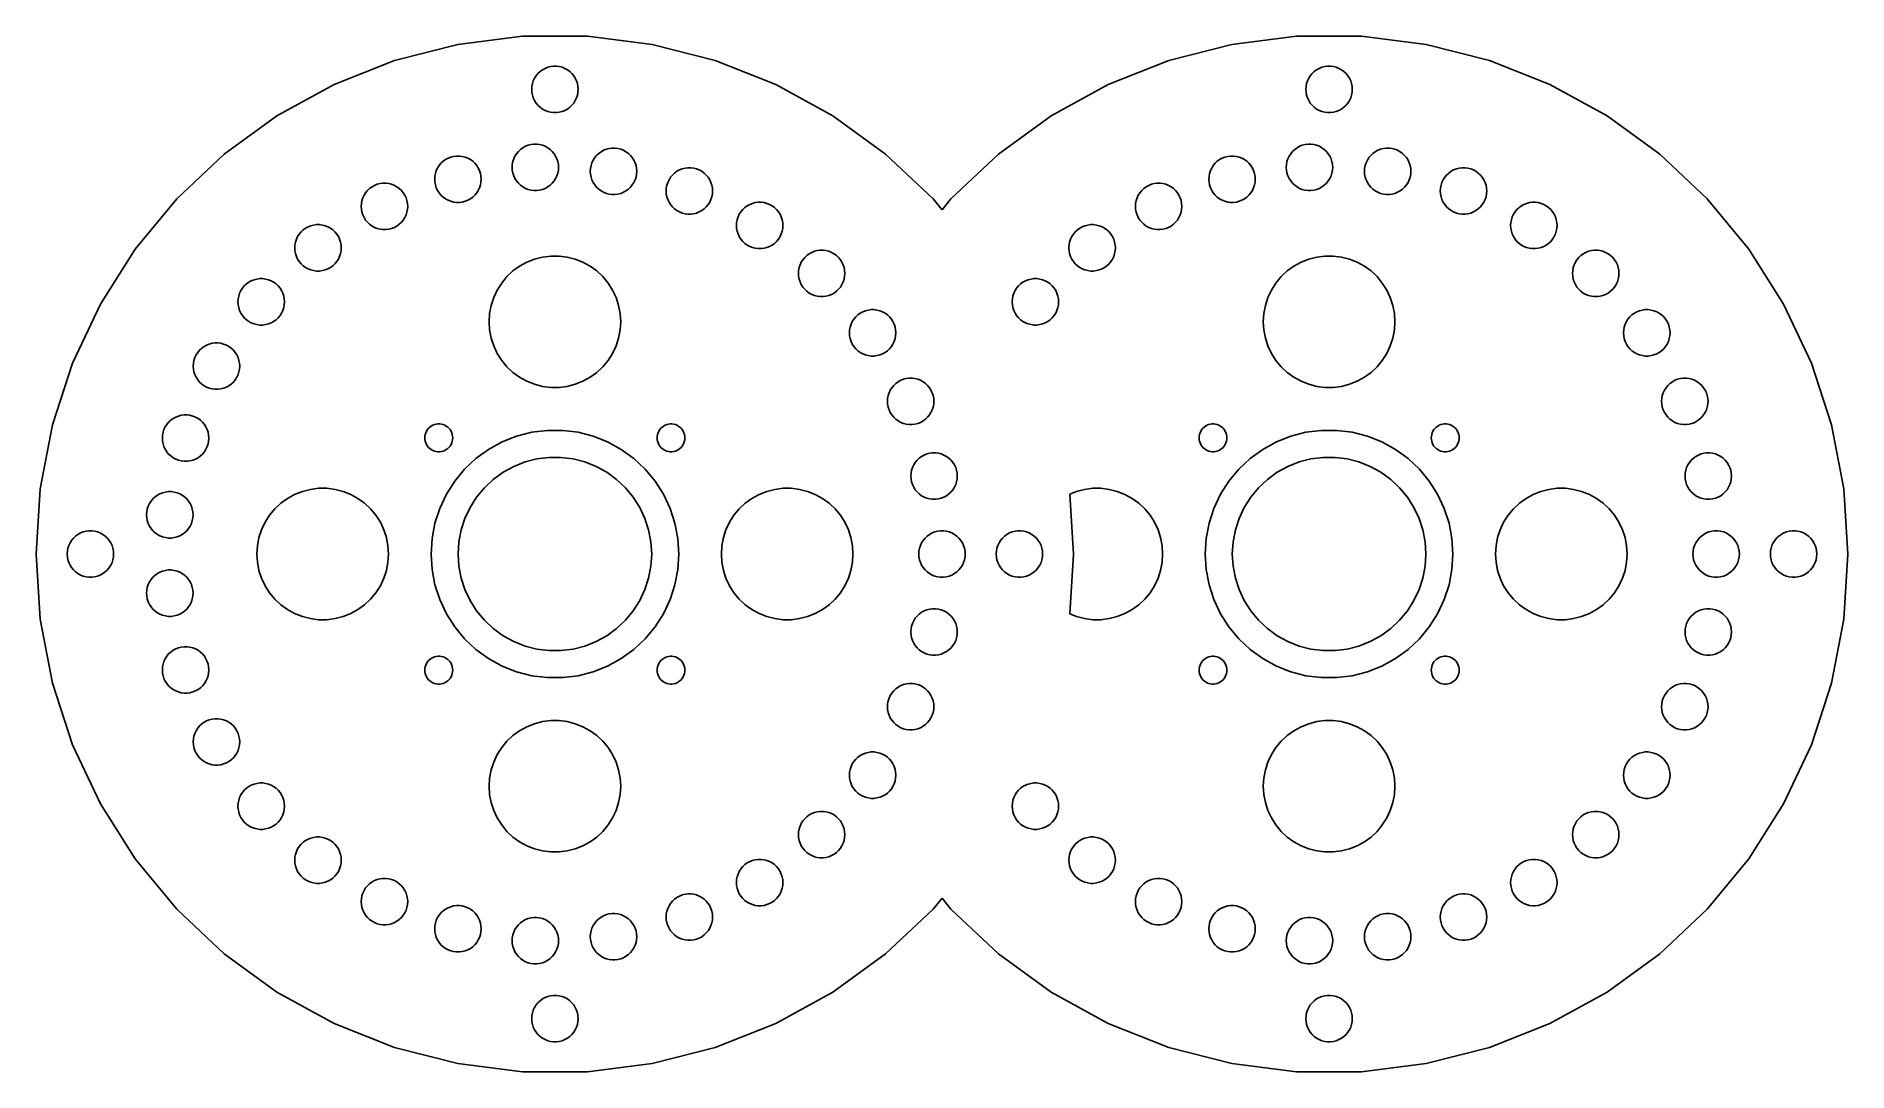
# Model space of a CAD drawing. Header units: metres. Extents: x -67 to 167, y -67 to 67.
import ezdxf

# ---------------------------------------------------------------- set-up
doc = ezdxf.new("R2010")
doc.units = ezdxf.units.M

msp = doc.modelspace()

# ---------------------------------------------------------------- linework, layer by layer
for p, q in [((-12.5545, 65.8132), (-20.7041, 63.7208)), ((-4.20695, 66.8678), (-12.5545, 65.8132)), ((4.20695, 66.8678), (-4.20695, 66.8678)), ((12.5545, 65.8132), (4.20695, 66.8678)), ((20.7041, 63.7208), (12.5545, 65.8132)), ((87.4454, 65.8132), (79.2959, 63.7208)), ((95.793, 66.8678), (87.4454, 65.8132)), ((104.207, 66.8678), (95.793, 66.8678)), ((112.555, 65.8132), (104.207, 66.8678)), ((120.704, 63.7208), (112.555, 65.8132)), ((-20.7041, 63.7208), (-28.5272, 60.6234)), ((28.5272, 60.6234), (20.7041, 63.7208)), ((79.2959, 63.7208), (71.4728, 60.6234)), ((128.527, 60.6234), (120.704, 63.7208)), ((-2.90575, 60.7461), (-2.78932, 61.1044)), ((-2.78932, 61.1044), (-2.62891, 61.4453)), ((-2.62891, 61.4453), (-2.42705, 61.7634)), ((-2.42705, 61.7634), (-2.1869, 62.0536)), ((-2.1869, 62.0536), (-1.91226, 62.3115)), ((-1.91226, 62.3115), (-1.60747, 62.533)), ((-1.60747, 62.533), (-1.27733, 62.7145)), ((-1.27733, 62.7145), (-0.92705, 62.8532)), ((-0.92705, 62.8532), (-0.56213, 62.9469)), ((-0.56213, 62.9469), (-0.18837, 62.9941)), ((-0.18837, 62.9941), (0.18837, 62.9941)), ((0.18837, 62.9941), (0.56213, 62.9469)), ((0.56213, 62.9469), (0.92705, 62.8532)), ((0.92705, 62.8532), (1.27733, 62.7145)), ((1.27733, 62.7145), (1.60747, 62.533)), ((1.60747, 62.533), (1.91226, 62.3115)), ((1.91226, 62.3115), (2.1869, 62.0536)), ((2.1869, 62.0536), (2.42705, 61.7634)), ((2.42705, 61.7634), (2.62891, 61.4453)), ((2.62891, 61.4453), (2.78932, 61.1044)), ((2.78932, 61.1044), (2.90575, 60.7461)), ((97.0943, 60.7461), (97.2107, 61.1044)), ((97.2107, 61.1044), (97.3711, 61.4453)), ((97.3711, 61.4453), (97.573, 61.7634)), ((97.573, 61.7634), (97.8131, 62.0536)), ((97.8131, 62.0536), (98.0877, 62.3115)), ((98.0877, 62.3115), (98.3925, 62.533)), ((98.3925, 62.533), (98.7227, 62.7145)), ((98.7227, 62.7145), (99.073, 62.8532)), ((99.073, 62.8532), (99.4379, 62.9469)), ((99.4379, 62.9469), (99.8116, 62.9941)), ((99.8116, 62.9941), (100.188, 62.9941)), ((100.188, 62.9941), (100.562, 62.9469)), ((100.562, 62.9469), (100.927, 62.8532)), ((100.927, 62.8532), (101.277, 62.7145)), ((101.277, 62.7145), (101.607, 62.533)), ((101.607, 62.533), (101.912, 62.3115)), ((101.912, 62.3115), (102.187, 62.0536)), ((102.187, 62.0536), (102.427, 61.7634)), ((102.427, 61.7634), (102.629, 61.4453)), ((102.629, 61.4453), (102.789, 61.1044)), ((102.789, 61.1044), (102.906, 60.7461)), ((-28.5272, 60.6234), (-35.9004, 56.57)), ((-3, 60), (-2.97633, 60.376)), ((-2.97633, 59.624), (-3, 60)), ((-2.97633, 60.376), (-2.90575, 60.7461)), ((-2.90575, 59.2539), (-2.97633, 59.624)), ((-2.78932, 58.8956), (-2.90575, 59.2539)), ((-2.62891, 58.5547), (-2.78932, 58.8956)), ((-2.42705, 58.2366), (-2.62891, 58.5547)), ((2.62891, 58.5547), (2.42705, 58.2366)), ((2.78932, 58.8956), (2.62891, 58.5547)), ((2.90575, 59.2539), (2.78932, 58.8956)), ((2.90575, 60.7461), (2.97633, 60.376)), ((2.97633, 59.624), (2.90575, 59.2539)), ((2.97633, 60.376), (3, 60)), ((3, 60), (2.97633, 59.624)), ((35.9004, 56.57), (28.5272, 60.6234)), ((71.4728, 60.6234), (64.0996, 56.57)), ((97, 60), (97.0237, 60.376)), ((97.0237, 59.624), (97, 60)), ((97.0237, 60.376), (97.0943, 60.7461)), ((97.0943, 59.2539), (97.0237, 59.624)), ((97.2107, 58.8956), (97.0943, 59.2539)), ((97.3711, 58.5547), (97.2107, 58.8956)), ((97.573, 58.2366), (97.3711, 58.5547)), ((102.629, 58.5547), (102.427, 58.2366)), ((102.789, 58.8956), (102.629, 58.5547)), ((102.906, 59.2539), (102.789, 58.8956)), ((102.906, 60.7461), (102.976, 60.376)), ((102.976, 59.624), (102.906, 59.2539)), ((102.976, 60.376), (103, 60)), ((103, 60), (102.976, 59.624)), ((135.9, 56.57), (128.527, 60.6234)), ((-35.9004, 56.57), (-42.7074, 51.6244)), ((-2.1869, 57.9464), (-2.42705, 58.2366)), ((-1.91226, 57.6885), (-2.1869, 57.9464)), ((-1.60747, 57.467), (-1.91226, 57.6885)), ((-1.27733, 57.2855), (-1.60747, 57.467)), ((-0.92705, 57.1468), (-1.27733, 57.2855)), ((-0.56213, 57.0531), (-0.92705, 57.1468)), ((-0.18837, 57.0059), (-0.56213, 57.0531)), ((0.18837, 57.0059), (-0.18837, 57.0059)), ((0.56213, 57.0531), (0.18837, 57.0059)), ((0.92705, 57.1468), (0.56213, 57.0531)), ((1.27733, 57.2855), (0.92705, 57.1468)), ((1.60747, 57.467), (1.27733, 57.2855)), ((1.91226, 57.6885), (1.60747, 57.467)), ((2.1869, 57.9464), (1.91226, 57.6885)), ((2.42705, 58.2366), (2.1869, 57.9464)), ((42.7074, 51.6244), (35.9004, 56.57)), ((64.0996, 56.57), (57.2926, 51.6244)), ((97.8131, 57.9464), (97.573, 58.2366)), ((98.0877, 57.6885), (97.8131, 57.9464)), ((98.3925, 57.467), (98.0877, 57.6885)), ((98.7227, 57.2855), (98.3925, 57.467)), ((99.073, 57.1468), (98.7227, 57.2855)), ((99.4379, 57.0531), (99.073, 57.1468)), ((99.8116, 57.0059), (99.4379, 57.0531)), ((100.188, 57.0059), (99.8116, 57.0059)), ((100.562, 57.0531), (100.188, 57.0059)), ((100.927, 57.1468), (100.562, 57.0531)), ((101.277, 57.2855), (100.927, 57.1468)), ((101.607, 57.467), (101.277, 57.2855)), ((101.912, 57.6885), (101.607, 57.467)), ((102.187, 57.9464), (101.912, 57.6885)), ((102.427, 58.2366), (102.187, 57.9464)), ((142.707, 51.6244), (135.9, 56.57)), ((-42.7074, 51.6244), (-48.8409, 45.8647)), ((-5.16138, 51.3811), (-4.9595, 51.6992)), ((-4.9595, 51.6992), (-4.71936, 51.9895)), ((-4.71936, 51.9895), (-4.44472, 52.2474)), ((-4.44472, 52.2474), (-4.13994, 52.4688)), ((-4.13994, 52.4688), (-3.80978, 52.6503)), ((-3.80978, 52.6503), (-3.4595, 52.789)), ((-3.4595, 52.789), (-3.09459, 52.8827)), ((-3.09459, 52.8827), (-2.72083, 52.9299)), ((-2.72083, 52.9299), (-2.34409, 52.9299)), ((-2.34409, 52.9299), (-1.97031, 52.8827)), ((-1.97031, 52.8827), (-1.60539, 52.789)), ((-1.60539, 52.789), (-1.25511, 52.6503)), ((-1.25511, 52.6503), (-0.92497, 52.4688)), ((-0.92497, 52.4688), (-0.62018, 52.2474)), ((-0.62018, 52.2474), (-0.34555, 51.9895)), ((-0.34555, 51.9895), (-0.10539, 51.6992)), ((-0.10539, 51.6992), (0.09645, 51.3811)), ((5.38448, 51.4771), (5.6591, 51.735)), ((5.6591, 51.735), (5.9639, 51.9564)), ((5.9639, 51.9564), (6.29404, 52.1379)), ((6.29404, 52.1379), (6.64433, 52.2766)), ((6.64433, 52.2766), (7.00923, 52.3703)), ((7.00923, 52.3703), (7.38301, 52.4175)), ((7.38301, 52.4175), (7.75975, 52.4175)), ((7.75975, 52.4175), (8.13353, 52.3703)), ((8.13353, 52.3703), (8.49843, 52.2766)), ((8.49843, 52.2766), (8.84872, 52.1379)), ((8.84872, 52.1379), (9.17886, 51.9564)), ((9.17886, 51.9564), (9.48366, 51.735)), ((9.48366, 51.735), (9.75829, 51.4771)), ((48.8409, 45.8647), (42.7074, 51.6244)), ((57.2926, 51.6244), (51.1591, 45.8647)), ((94.8386, 51.3811), (95.0405, 51.6992)), ((95.0405, 51.6992), (95.2806, 51.9895)), ((95.2806, 51.9895), (95.5553, 52.2474)), ((95.5553, 52.2474), (95.8601, 52.4688)), ((95.8601, 52.4688), (96.1902, 52.6503)), ((96.1902, 52.6503), (96.5405, 52.789)), ((96.5405, 52.789), (96.9054, 52.8827)), ((96.9054, 52.8827), (97.2792, 52.9299)), ((97.2792, 52.9299), (97.6559, 52.9299)), ((97.6559, 52.9299), (98.0297, 52.8827)), ((98.0297, 52.8827), (98.3946, 52.789)), ((98.3946, 52.789), (98.7449, 52.6503)), ((98.7449, 52.6503), (99.075, 52.4688)), ((99.075, 52.4688), (99.3798, 52.2474)), ((99.3798, 52.2474), (99.6544, 51.9895)), ((99.6544, 51.9895), (99.8946, 51.6992)), ((99.8946, 51.6992), (100.096, 51.3811)), ((105.384, 51.4771), (105.659, 51.735)), ((105.659, 51.735), (105.964, 51.9564)), ((105.964, 51.9564), (106.294, 52.1379)), ((106.294, 52.1379), (106.644, 52.2766)), ((106.644, 52.2766), (107.009, 52.3703)), ((107.009, 52.3703), (107.383, 52.4175)), ((107.383, 52.4175), (107.76, 52.4175)), ((107.76, 52.4175), (108.134, 52.3703)), ((108.134, 52.3703), (108.498, 52.2766)), ((108.498, 52.2766), (108.849, 52.1379)), ((108.849, 52.1379), (109.179, 51.9564)), ((109.179, 51.9564), (109.484, 51.735)), ((109.484, 51.735), (109.758, 51.4771)), ((148.841, 45.8647), (142.707, 51.6244)), ((-15.509, 48.7798), (-15.4384, 49.1499)), ((-15.4384, 49.1499), (-15.3219, 49.5082)), ((-15.3219, 49.5082), (-15.1615, 49.8491)), ((-15.1615, 49.8491), (-14.9597, 50.1672)), ((-14.9597, 50.1672), (-14.7195, 50.4575)), ((-14.7195, 50.4575), (-14.4449, 50.7154)), ((-14.4449, 50.7154), (-14.1401, 50.9368)), ((-14.1401, 50.9368), (-13.81, 51.1183)), ((-13.81, 51.1183), (-13.4597, 51.257)), ((-13.4597, 51.257), (-13.0948, 51.3507)), ((-13.0948, 51.3507), (-12.721, 51.3979)), ((-12.721, 51.3979), (-12.3443, 51.3979)), ((-12.3443, 51.3979), (-11.9705, 51.3507)), ((-11.9705, 51.3507), (-11.6056, 51.257)), ((-11.6056, 51.257), (-11.2553, 51.1183)), ((-11.2553, 51.1183), (-10.9251, 50.9368)), ((-10.9251, 50.9368), (-10.6203, 50.7154)), ((-10.6203, 50.7154), (-10.3457, 50.4575)), ((-10.3457, 50.4575), (-10.1056, 50.1672)), ((-10.1056, 50.1672), (-9.9037, 49.8491)), ((-9.9037, 49.8491), (-9.74329, 49.5082)), ((-9.74329, 49.5082), (-9.62688, 49.1499)), ((-9.62688, 49.1499), (-9.55627, 48.7798)), ((-5.53246, 49.9358), (-5.50879, 50.3118)), ((-5.50879, 49.5598), (-5.53246, 49.9358)), ((-5.50879, 50.3118), (-5.4382, 50.6819)), ((-5.4382, 49.1897), (-5.50879, 49.5598)), ((-5.4382, 50.6819), (-5.32178, 51.0402)), ((-5.32178, 48.8315), (-5.4382, 49.1897)), ((-5.32178, 51.0402), (-5.16138, 51.3811)), ((0.09645, 51.3811), (0.25687, 51.0402)), ((0.25687, 51.0402), (0.37329, 50.6819)), ((0.37329, 49.1897), (0.25687, 48.8315)), ((0.37329, 50.6819), (0.44388, 50.3118)), ((0.44388, 49.5598), (0.37329, 49.1897)), ((0.44388, 50.3118), (0.46753, 49.9358)), ((0.46753, 49.9358), (0.44388, 49.5598)), ((4.57138, 49.4234), (4.59503, 49.7994)), ((4.59503, 49.0474), (4.57138, 49.4234)), ((4.59503, 49.7994), (4.66563, 50.1695)), ((4.66563, 50.1695), (4.78206, 50.5278)), ((4.78206, 50.5278), (4.94246, 50.8687)), ((4.94246, 50.8687), (5.14433, 51.1868)), ((5.14433, 51.1868), (5.38448, 51.4771)), ((9.75829, 51.4771), (9.99843, 51.1868)), ((9.99843, 51.1868), (10.2003, 50.8687)), ((10.2003, 50.8687), (10.3607, 50.5278)), ((10.3607, 50.5278), (10.4771, 50.1695)), ((10.4771, 50.1695), (10.5477, 49.7994)), ((10.5477, 49.7994), (10.5714, 49.4234)), ((10.5714, 49.4234), (10.5477, 49.0474)), ((15.1783, 48.9412), (15.453, 49.1991)), ((15.453, 49.1991), (15.7578, 49.4206)), ((15.7578, 49.4206), (16.0879, 49.6021)), ((16.0879, 49.6021), (16.4382, 49.7408)), ((16.4382, 49.7408), (16.8031, 49.8345)), ((16.8031, 49.8345), (17.1769, 49.8817)), ((17.1769, 49.8817), (17.5536, 49.8817)), ((17.5536, 49.8817), (17.9274, 49.8345)), ((17.9274, 49.8345), (18.2923, 49.7408)), ((18.2923, 49.7408), (18.6426, 49.6021)), ((18.6426, 49.6021), (18.9727, 49.4206)), ((18.9727, 49.4206), (19.2775, 49.1991)), ((19.2775, 49.1991), (19.5522, 48.9412)), ((84.491, 48.7798), (84.5616, 49.1499)), ((84.5616, 49.1499), (84.678, 49.5082)), ((84.678, 49.5082), (84.8385, 49.8491)), ((84.8385, 49.8491), (85.0403, 50.1672)), ((85.0403, 50.1672), (85.2805, 50.4575)), ((85.2805, 50.4575), (85.5551, 50.7154)), ((85.5551, 50.7154), (85.8599, 50.9368)), ((85.8599, 50.9368), (86.19, 51.1183)), ((86.19, 51.1183), (86.5403, 51.257)), ((86.5403, 51.257), (86.9052, 51.3507)), ((86.9052, 51.3507), (87.279, 51.3979)), ((87.279, 51.3979), (87.6557, 51.3979)), ((87.6557, 51.3979), (88.0295, 51.3507)), ((88.0295, 51.3507), (88.3944, 51.257)), ((88.3944, 51.257), (88.7447, 51.1183)), ((88.7447, 51.1183), (89.0748, 50.9368)), ((89.0748, 50.9368), (89.3796, 50.7154)), ((89.3796, 50.7154), (89.6543, 50.4575)), ((89.6543, 50.4575), (89.8944, 50.1672)), ((89.8944, 50.1672), (90.0963, 49.8491)), ((90.0963, 49.8491), (90.2567, 49.5082)), ((90.2567, 49.5082), (90.3731, 49.1499)), ((90.3731, 49.1499), (90.4437, 48.7798)), ((94.4675, 49.9358), (94.4912, 50.3118)), ((94.4912, 49.5598), (94.4675, 49.9358)), ((94.4912, 50.3118), (94.5618, 50.6819)), ((94.5618, 49.1897), (94.4912, 49.5598)), ((94.5618, 50.6819), (94.6782, 51.0402)), ((94.6782, 48.8315), (94.5618, 49.1897)), ((94.6782, 51.0402), (94.8386, 51.3811)), ((100.096, 51.3811), (100.257, 51.0402)), ((100.257, 51.0402), (100.373, 50.6819)), ((100.373, 49.1897), (100.257, 48.8315)), ((100.373, 50.6819), (100.444, 50.3118)), ((100.444, 49.5598), (100.373, 49.1897)), ((100.444, 50.3118), (100.468, 49.9358)), ((100.468, 49.9358), (100.444, 49.5598)), ((104.571, 49.4234), (104.595, 49.7994)), ((104.595, 49.0474), (104.571, 49.4234)), ((104.595, 49.7994), (104.666, 50.1695)), ((104.666, 50.1695), (104.782, 50.5278)), ((104.782, 50.5278), (104.942, 50.8687)), ((104.942, 50.8687), (105.144, 51.1868)), ((105.144, 51.1868), (105.384, 51.4771)), ((109.758, 51.4771), (109.998, 51.1868)), ((109.998, 51.1868), (110.2, 50.8687)), ((110.2, 50.8687), (110.361, 50.5278)), ((110.361, 50.5278), (110.477, 50.1695)), ((110.477, 50.1695), (110.548, 49.7994)), ((110.548, 49.7994), (110.571, 49.4234)), ((110.571, 49.4234), (110.548, 49.0474)), ((115.178, 48.9412), (115.453, 49.1991)), ((115.453, 49.1991), (115.758, 49.4206)), ((115.758, 49.4206), (116.088, 49.6021)), ((116.088, 49.6021), (116.438, 49.7408)), ((116.438, 49.7408), (116.803, 49.8345)), ((116.803, 49.8345), (117.177, 49.8817)), ((117.177, 49.8817), (117.554, 49.8817)), ((117.554, 49.8817), (117.927, 49.8345)), ((117.927, 49.8345), (118.292, 49.7408)), ((118.292, 49.7408), (118.643, 49.6021)), ((118.643, 49.6021), (118.973, 49.4206)), ((118.973, 49.4206), (119.278, 49.1991)), ((119.278, 49.1991), (119.552, 48.9412)), ((-24.4467, 46.6536), (-24.2066, 46.9439)), ((-24.2066, 46.9439), (-23.932, 47.2018)), ((-23.932, 47.2018), (-23.6272, 47.4232)), ((-23.6272, 47.4232), (-23.297, 47.6047)), ((-23.297, 47.6047), (-22.9467, 47.7434)), ((-22.9467, 47.7434), (-22.5818, 47.8371)), ((-22.5818, 47.8371), (-22.2081, 47.8843)), ((-22.2081, 47.8843), (-21.8313, 47.8843)), ((-21.8313, 47.8843), (-21.4576, 47.8371)), ((-21.4576, 47.8371), (-21.0927, 47.7434)), ((-21.0927, 47.7434), (-20.7424, 47.6047)), ((-20.7424, 47.6047), (-20.4122, 47.4232)), ((-20.4122, 47.4232), (-20.1074, 47.2018)), ((-20.1074, 47.2018), (-19.8328, 46.9439)), ((-19.8328, 46.9439), (-19.5927, 46.6536)), ((-15.5326, 48.4039), (-15.509, 48.7798)), ((-15.509, 48.0278), (-15.5326, 48.4039)), ((-15.4384, 47.6578), (-15.509, 48.0278)), ((-15.3219, 47.2995), (-15.4384, 47.6578)), ((-15.1615, 46.9586), (-15.3219, 47.2995)), ((-14.9597, 46.6405), (-15.1615, 46.9586)), ((-9.9037, 46.9586), (-10.1056, 46.6405)), ((-9.74329, 47.2995), (-9.9037, 46.9586)), ((-9.62688, 47.6578), (-9.74329, 47.2995)), ((-9.55627, 48.0278), (-9.62688, 47.6578)), ((-9.55627, 48.7798), (-9.53262, 48.4039)), ((-9.53262, 48.4039), (-9.55627, 48.0278)), ((-5.16138, 48.4906), (-5.32178, 48.8315)), ((-4.9595, 48.1725), (-5.16138, 48.4906)), ((-4.71936, 47.8822), (-4.9595, 48.1725)), ((-4.44472, 47.6243), (-4.71936, 47.8822)), ((-4.13994, 47.4028), (-4.44472, 47.6243)), ((-3.80978, 47.2213), (-4.13994, 47.4028)), ((-3.4595, 47.0827), (-3.80978, 47.2213)), ((-3.09459, 46.989), (-3.4595, 47.0827)), ((-2.72083, 46.9417), (-3.09459, 46.989)), ((-2.34409, 46.9417), (-2.72083, 46.9417)), ((-1.97031, 46.989), (-2.34409, 46.9417)), ((-1.60539, 47.0827), (-1.97031, 46.989)), ((-1.25511, 47.2213), (-1.60539, 47.0827)), ((-0.92497, 47.4028), (-1.25511, 47.2213)), ((-0.62018, 47.6243), (-0.92497, 47.4028)), ((-0.34555, 47.8822), (-0.62018, 47.6243)), ((-0.10539, 48.1725), (-0.34555, 47.8822)), ((0.09645, 48.4906), (-0.10539, 48.1725)), ((0.25687, 48.8315), (0.09645, 48.4906)), ((4.66563, 48.6773), (4.59503, 49.0474)), ((4.78206, 48.319), (4.66563, 48.6773)), ((4.94246, 47.9781), (4.78206, 48.319)), ((5.14433, 47.66), (4.94246, 47.9781)), ((5.38448, 47.3698), (5.14433, 47.66)), ((5.6591, 47.1119), (5.38448, 47.3698)), ((5.9639, 46.8904), (5.6591, 47.1119)), ((6.29404, 46.7089), (5.9639, 46.8904)), ((9.17886, 46.8904), (8.84872, 46.7089)), ((9.48366, 47.1119), (9.17886, 46.8904)), ((9.75829, 47.3698), (9.48366, 47.1119)), ((9.99843, 47.66), (9.75829, 47.3698)), ((10.2003, 47.9781), (9.99843, 47.66)), ((10.3607, 48.319), (10.2003, 47.9781)), ((10.4771, 48.6773), (10.3607, 48.319)), ((10.5477, 49.0474), (10.4771, 48.6773)), ((14.3652, 46.8876), (14.3889, 47.2636)), ((14.3889, 46.5116), (14.3652, 46.8876)), ((14.3889, 47.2636), (14.4595, 47.6337)), ((14.4595, 47.6337), (14.5759, 47.992)), ((14.5759, 47.992), (14.7363, 48.3329)), ((14.7363, 48.3329), (14.9382, 48.651)), ((14.9382, 48.651), (15.1783, 48.9412)), ((19.5522, 48.9412), (19.7923, 48.651)), ((19.7923, 48.651), (19.9942, 48.3329)), ((19.9942, 48.3329), (20.1546, 47.992)), ((20.1546, 47.992), (20.271, 47.6337)), ((20.271, 47.6337), (20.3416, 47.2636)), ((20.3416, 47.2636), (20.3652, 46.8876)), ((20.3652, 46.8876), (20.3416, 46.5116)), ((75.5532, 46.6536), (75.7934, 46.9439)), ((75.7934, 46.9439), (76.068, 47.2018)), ((76.068, 47.2018), (76.3728, 47.4232)), ((76.3728, 47.4232), (76.703, 47.6047)), ((76.703, 47.6047), (77.0532, 47.7434)), ((77.0532, 47.7434), (77.4182, 47.8371)), ((77.4182, 47.8371), (77.7919, 47.8843)), ((77.7919, 47.8843), (78.1687, 47.8843)), ((78.1687, 47.8843), (78.5424, 47.8371)), ((78.5424, 47.8371), (78.9073, 47.7434)), ((78.9073, 47.7434), (79.2576, 47.6047)), ((79.2576, 47.6047), (79.5878, 47.4232)), ((79.5878, 47.4232), (79.8926, 47.2018)), ((79.8926, 47.2018), (80.1672, 46.9439)), ((80.1672, 46.9439), (80.4073, 46.6536)), ((84.4674, 48.4039), (84.491, 48.7798)), ((84.491, 48.0278), (84.4674, 48.4039)), ((84.5616, 47.6578), (84.491, 48.0278)), ((84.678, 47.2995), (84.5616, 47.6578)), ((84.8385, 46.9586), (84.678, 47.2995)), ((85.0403, 46.6405), (84.8385, 46.9586)), ((90.0963, 46.9586), (89.8944, 46.6405)), ((90.2567, 47.2995), (90.0963, 46.9586)), ((90.3731, 47.6578), (90.2567, 47.2995)), ((90.4437, 48.0278), (90.3731, 47.6578)), ((90.4437, 48.7798), (90.4674, 48.4039)), ((90.4674, 48.4039), (90.4437, 48.0278)), ((94.8386, 48.4906), (94.6782, 48.8315)), ((95.0405, 48.1725), (94.8386, 48.4906)), ((95.2806, 47.8822), (95.0405, 48.1725)), ((95.5553, 47.6243), (95.2806, 47.8822)), ((95.8601, 47.4028), (95.5553, 47.6243)), ((96.1902, 47.2213), (95.8601, 47.4028)), ((96.5405, 47.0827), (96.1902, 47.2213)), ((96.9054, 46.989), (96.5405, 47.0827)), ((97.2792, 46.9417), (96.9054, 46.989)), ((97.6559, 46.9417), (97.2792, 46.9417)), ((98.0297, 46.989), (97.6559, 46.9417)), ((98.3946, 47.0827), (98.0297, 46.989)), ((98.7449, 47.2213), (98.3946, 47.0827)), ((99.075, 47.4028), (98.7449, 47.2213)), ((99.3798, 47.6243), (99.075, 47.4028)), ((99.6544, 47.8822), (99.3798, 47.6243)), ((99.8946, 48.1725), (99.6544, 47.8822)), ((100.096, 48.4906), (99.8946, 48.1725)), ((100.257, 48.8315), (100.096, 48.4906)), ((104.666, 48.6773), (104.595, 49.0474)), ((104.782, 48.319), (104.666, 48.6773)), ((104.942, 47.9781), (104.782, 48.319)), ((105.144, 47.66), (104.942, 47.9781)), ((105.384, 47.3698), (105.144, 47.66)), ((105.659, 47.1119), (105.384, 47.3698)), ((105.964, 46.8904), (105.659, 47.1119)), ((106.294, 46.7089), (105.964, 46.8904)), ((109.179, 46.8904), (108.849, 46.7089)), ((109.484, 47.1119), (109.179, 46.8904)), ((109.758, 47.3698), (109.484, 47.1119)), ((109.998, 47.66), (109.758, 47.3698)), ((110.2, 47.9781), (109.998, 47.66)), ((110.361, 48.319), (110.2, 47.9781)), ((110.477, 48.6773), (110.361, 48.319)), ((110.548, 49.0474), (110.477, 48.6773)), ((114.365, 46.8876), (114.389, 47.2636)), ((114.389, 46.5116), (114.365, 46.8876)), ((114.389, 47.2636), (114.46, 47.6337)), ((114.46, 47.6337), (114.576, 47.992)), ((114.576, 47.992), (114.736, 48.3329)), ((114.736, 48.3329), (114.938, 48.651)), ((114.938, 48.651), (115.178, 48.9412)), ((119.552, 48.9412), (119.792, 48.651)), ((119.792, 48.651), (119.994, 48.3329)), ((119.994, 48.3329), (120.155, 47.992)), ((120.155, 47.992), (120.271, 47.6337)), ((120.271, 47.6337), (120.342, 47.2636)), ((120.342, 47.2636), (120.365, 46.8876)), ((120.365, 46.8876), (120.342, 46.5116)), ((-48.8409, 45.8647), (-54.2041, 39.3816)), ((-25.0197, 44.8902), (-24.996, 45.2662)), ((-24.996, 44.5142), (-25.0197, 44.8902)), ((-24.996, 45.2662), (-24.9254, 45.6363)), ((-24.9254, 44.1441), (-24.996, 44.5142)), ((-24.9254, 45.6363), (-24.809, 45.9946)), ((-24.809, 45.9946), (-24.6486, 46.3355)), ((-24.6486, 46.3355), (-24.4467, 46.6536)), ((-19.5927, 46.6536), (-19.3908, 46.3355)), ((-19.3908, 46.3355), (-19.2304, 45.9946)), ((-19.2304, 45.9946), (-19.114, 45.6363)), ((-19.114, 45.6363), (-19.0434, 45.2662)), ((-19.0434, 44.5142), (-19.114, 44.1441)), ((-19.0434, 45.2662), (-19.0197, 44.8902)), ((-19.0197, 44.8902), (-19.0434, 44.5142)), ((-14.7195, 46.3502), (-14.9597, 46.6405)), ((-14.4449, 46.0923), (-14.7195, 46.3502)), ((-14.1401, 45.8709), (-14.4449, 46.0923)), ((-13.81, 45.6894), (-14.1401, 45.8709)), ((-13.4597, 45.5507), (-13.81, 45.6894)), ((-13.0948, 45.457), (-13.4597, 45.5507)), ((-12.721, 45.4098), (-13.0948, 45.457)), ((-12.3443, 45.4098), (-12.721, 45.4098)), ((-11.9705, 45.457), (-12.3443, 45.4098)), ((-11.6056, 45.5507), (-11.9705, 45.457)), ((-11.2553, 45.6894), (-11.6056, 45.5507)), ((-10.9251, 45.8709), (-11.2553, 45.6894)), ((-10.6203, 46.0923), (-10.9251, 45.8709)), ((-10.3457, 46.3502), (-10.6203, 46.0923)), ((-10.1056, 46.6405), (-10.3457, 46.3502)), ((6.64433, 46.5702), (6.29404, 46.7089)), ((7.00923, 46.4765), (6.64433, 46.5702)), ((7.38301, 46.4293), (7.00923, 46.4765)), ((7.75975, 46.4293), (7.38301, 46.4293)), ((8.13353, 46.4765), (7.75975, 46.4293)), ((8.49843, 46.5702), (8.13353, 46.4765)), ((8.84872, 46.7089), (8.49843, 46.5702)), ((14.4595, 46.1415), (14.3889, 46.5116)), ((14.5759, 45.7832), (14.4595, 46.1415)), ((14.7363, 45.4423), (14.5759, 45.7832)), ((14.9382, 45.1243), (14.7363, 45.4423)), ((15.1783, 44.834), (14.9382, 45.1243)), ((15.453, 44.5761), (15.1783, 44.834)), ((15.7578, 44.3546), (15.453, 44.5761)), ((19.2775, 44.5761), (18.9727, 44.3546)), ((19.5522, 44.834), (19.2775, 44.5761)), ((19.7923, 45.1243), (19.5522, 44.834)), ((19.9942, 45.4423), (19.7923, 45.1243)), ((20.1546, 45.7832), (19.9942, 45.4423)), ((20.271, 46.1415), (20.1546, 45.7832)), ((20.3416, 46.5116), (20.271, 46.1415)), ((24.0211, 44.1956), (24.2613, 44.4859)), ((24.2613, 44.4859), (24.5359, 44.7437)), ((24.5359, 44.7437), (24.8407, 44.9652)), ((24.8407, 44.9652), (25.1709, 45.1467)), ((25.1709, 45.1467), (25.5211, 45.2854)), ((25.5211, 45.2854), (25.886, 45.3791)), ((25.886, 45.3791), (26.2598, 45.4263)), ((26.2598, 45.4263), (26.6366, 45.4263)), ((26.6366, 45.4263), (27.0103, 45.3791)), ((27.0103, 45.3791), (27.3752, 45.2854)), ((27.3752, 45.2854), (27.7255, 45.1467)), ((27.7255, 45.1467), (28.0557, 44.9652)), ((28.0557, 44.9652), (28.3605, 44.7437)), ((28.3605, 44.7437), (28.6351, 44.4859)), ((28.6351, 44.4859), (28.8752, 44.1956)), ((50, 44.4635), (48.8409, 45.8647)), ((51.1591, 45.8647), (50, 44.4635)), ((74.9803, 44.8902), (75.004, 45.2662)), ((75.004, 44.5142), (74.9803, 44.8902)), ((75.004, 45.2662), (75.0745, 45.6363)), ((75.0745, 44.1441), (75.004, 44.5142)), ((75.0745, 45.6363), (75.191, 45.9946)), ((75.191, 45.9946), (75.3514, 46.3355)), ((75.3514, 46.3355), (75.5532, 46.6536)), ((80.4073, 46.6536), (80.6092, 46.3355)), ((80.6092, 46.3355), (80.7696, 45.9946)), ((80.7696, 45.9946), (80.886, 45.6363)), ((80.886, 45.6363), (80.9566, 45.2662)), ((80.9566, 44.5142), (80.886, 44.1441)), ((80.9566, 45.2662), (80.9803, 44.8902)), ((80.9803, 44.8902), (80.9566, 44.5142)), ((85.2805, 46.3502), (85.0403, 46.6405)), ((85.5551, 46.0923), (85.2805, 46.3502)), ((85.8599, 45.8709), (85.5551, 46.0923)), ((86.19, 45.6894), (85.8599, 45.8709)), ((86.5403, 45.5507), (86.19, 45.6894)), ((86.9052, 45.457), (86.5403, 45.5507)), ((87.279, 45.4098), (86.9052, 45.457)), ((87.6557, 45.4098), (87.279, 45.4098)), ((88.0295, 45.457), (87.6557, 45.4098)), ((88.3944, 45.5507), (88.0295, 45.457)), ((88.7447, 45.6894), (88.3944, 45.5507)), ((89.0748, 45.8709), (88.7447, 45.6894)), ((89.3796, 46.0923), (89.0748, 45.8709)), ((89.6543, 46.3502), (89.3796, 46.0923)), ((89.8944, 46.6405), (89.6543, 46.3502)), ((106.644, 46.5702), (106.294, 46.7089)), ((107.009, 46.4765), (106.644, 46.5702)), ((107.383, 46.4293), (107.009, 46.4765)), ((107.76, 46.4293), (107.383, 46.4293)), ((108.134, 46.4765), (107.76, 46.4293)), ((108.498, 46.5702), (108.134, 46.4765)), ((108.849, 46.7089), (108.498, 46.5702)), ((114.46, 46.1415), (114.389, 46.5116)), ((114.576, 45.7832), (114.46, 46.1415)), ((114.736, 45.4423), (114.576, 45.7832)), ((114.938, 45.1243), (114.736, 45.4423)), ((115.178, 44.834), (114.938, 45.1243)), ((115.453, 44.5761), (115.178, 44.834)), ((115.758, 44.3546), (115.453, 44.5761)), ((119.278, 44.5761), (118.973, 44.3546)), ((119.552, 44.834), (119.278, 44.5761)), ((119.792, 45.1243), (119.552, 44.834)), ((119.994, 45.4423), (119.792, 45.1243)), ((120.155, 45.7832), (119.994, 45.4423)), ((120.271, 46.1415), (120.155, 45.7832)), ((120.342, 46.5116), (120.271, 46.1415)), ((124.021, 44.1956), (124.261, 44.4859)), ((124.261, 44.4859), (124.536, 44.7437)), ((124.536, 44.7437), (124.841, 44.9652)), ((124.841, 44.9652), (125.171, 45.1467)), ((125.171, 45.1467), (125.521, 45.2854)), ((125.521, 45.2854), (125.886, 45.3791)), ((125.886, 45.3791), (126.26, 45.4263)), ((126.26, 45.4263), (126.637, 45.4263)), ((126.637, 45.4263), (127.01, 45.3791)), ((127.01, 45.3791), (127.375, 45.2854)), ((127.375, 45.2854), (127.726, 45.1467)), ((127.726, 45.1467), (128.056, 44.9652)), ((128.056, 44.9652), (128.36, 44.7437)), ((128.36, 44.7437), (128.635, 44.4859)), ((128.635, 44.4859), (128.875, 44.1956)), ((154.204, 39.3816), (148.841, 45.8647)), ((-32.2128, 42.0718), (-31.8826, 42.2533)), ((-31.8826, 42.2533), (-31.5323, 42.392)), ((-31.5323, 42.392), (-31.1674, 42.4856)), ((-31.1674, 42.4856), (-30.7937, 42.5329)), ((-30.7937, 42.5329), (-30.4169, 42.5329)), ((-30.4169, 42.5329), (-30.0432, 42.4856)), ((-30.0432, 42.4856), (-29.6782, 42.392)), ((-29.6782, 42.392), (-29.328, 42.2533)), ((-29.328, 42.2533), (-28.9978, 42.0718)), ((-24.809, 43.7858), (-24.9254, 44.1441)), ((-24.6486, 43.445), (-24.809, 43.7858)), ((-24.4467, 43.1269), (-24.6486, 43.445)), ((-24.2066, 42.8366), (-24.4467, 43.1269)), ((-23.932, 42.5787), (-24.2066, 42.8366)), ((-23.6272, 42.3572), (-23.932, 42.5787)), ((-23.297, 42.1757), (-23.6272, 42.3572)), ((-22.9467, 42.037), (-23.297, 42.1757)), ((-20.7424, 42.1757), (-21.0927, 42.037)), ((-20.4122, 42.3572), (-20.7424, 42.1757)), ((-20.1074, 42.5787), (-20.4122, 42.3572)), ((-19.8328, 42.8366), (-20.1074, 42.5787)), ((-19.5927, 43.1269), (-19.8328, 42.8366)), ((-19.3908, 43.445), (-19.5927, 43.1269)), ((-19.2304, 43.7858), (-19.3908, 43.445)), ((-19.114, 44.1441), (-19.2304, 43.7858)), ((16.0879, 44.1731), (15.7578, 44.3546)), ((16.4382, 44.0344), (16.0879, 44.1731)), ((16.8031, 43.9407), (16.4382, 44.0344)), ((17.1769, 43.8935), (16.8031, 43.9407)), ((17.5536, 43.8935), (17.1769, 43.8935)), ((17.9274, 43.9407), (17.5536, 43.8935)), ((18.2923, 44.0344), (17.9274, 43.9407)), ((18.6426, 44.1731), (18.2923, 44.0344)), ((18.9727, 44.3546), (18.6426, 44.1731)), ((23.4482, 42.4322), (23.4718, 42.8082)), ((23.4718, 42.0562), (23.4482, 42.4322)), ((23.4718, 42.8082), (23.5424, 43.1783)), ((23.5424, 43.1783), (23.6589, 43.5366)), ((23.6589, 43.5366), (23.8193, 43.8775)), ((23.8193, 43.8775), (24.0211, 44.1956)), ((28.8752, 44.1956), (29.0771, 43.8775)), ((29.0771, 43.8775), (29.2375, 43.5366)), ((29.2375, 43.5366), (29.3539, 43.1783)), ((29.3539, 43.1783), (29.4245, 42.8082)), ((29.4245, 42.8082), (29.4482, 42.4322)), ((29.4482, 42.4322), (29.4245, 42.0562)), ((67.7872, 42.0718), (68.1174, 42.2533)), ((68.1174, 42.2533), (68.4677, 42.392)), ((68.4677, 42.392), (68.8326, 42.4856)), ((68.8326, 42.4856), (69.2063, 42.5329)), ((69.2063, 42.5329), (69.5831, 42.5329)), ((69.5831, 42.5329), (69.9568, 42.4856)), ((69.9568, 42.4856), (70.3217, 42.392)), ((70.3217, 42.392), (70.672, 42.2533)), ((70.672, 42.2533), (71.0022, 42.0718)), ((75.191, 43.7858), (75.0745, 44.1441)), ((75.3514, 43.445), (75.191, 43.7858)), ((75.5532, 43.1269), (75.3514, 43.445)), ((75.7934, 42.8366), (75.5532, 43.1269)), ((76.068, 42.5787), (75.7934, 42.8366)), ((76.3728, 42.3572), (76.068, 42.5787)), ((76.703, 42.1757), (76.3728, 42.3572)), ((77.0532, 42.037), (76.703, 42.1757)), ((79.2576, 42.1757), (78.9073, 42.037)), ((79.5878, 42.3572), (79.2576, 42.1757)), ((79.8926, 42.5787), (79.5878, 42.3572)), ((80.1672, 42.8366), (79.8926, 42.5787)), ((80.4073, 43.1269), (80.1672, 42.8366)), ((80.6092, 43.445), (80.4073, 43.1269)), ((80.7696, 43.7858), (80.6092, 43.445)), ((80.886, 44.1441), (80.7696, 43.7858)), ((116.088, 44.1731), (115.758, 44.3546)), ((116.438, 44.0344), (116.088, 44.1731)), ((116.803, 43.9407), (116.438, 44.0344)), ((117.177, 43.8935), (116.803, 43.9407)), ((117.554, 43.8935), (117.177, 43.8935)), ((117.927, 43.9407), (117.554, 43.8935)), ((118.292, 44.0344), (117.927, 43.9407)), ((118.643, 44.1731), (118.292, 44.0344)), ((118.973, 44.3546), (118.643, 44.1731)), ((123.448, 42.4322), (123.472, 42.8082)), ((123.472, 42.0562), (123.448, 42.4322)), ((123.472, 42.8082), (123.542, 43.1783)), ((123.542, 43.1783), (123.659, 43.5366)), ((123.659, 43.5366), (123.819, 43.8775)), ((123.819, 43.8775), (124.021, 44.1956)), ((128.875, 44.1956), (129.077, 43.8775)), ((129.077, 43.8775), (129.238, 43.5366)), ((129.238, 43.5366), (129.354, 43.1783)), ((129.354, 43.1783), (129.425, 42.8082)), ((129.425, 42.8082), (129.448, 42.4322)), ((129.448, 42.4322), (129.425, 42.0562)), ((-33.6053, 39.5388), (-33.5816, 39.9148)), ((-33.5816, 39.9148), (-33.511, 40.2849)), ((-33.511, 40.2849), (-33.3946, 40.6432)), ((-33.3946, 40.6432), (-33.2342, 40.984)), ((-33.2342, 40.984), (-33.0323, 41.3021)), ((-33.0323, 41.3021), (-32.7922, 41.5924)), ((-32.7922, 41.5924), (-32.5176, 41.8503)), ((-32.5176, 41.8503), (-32.2128, 42.0718)), ((-28.9978, 42.0718), (-28.693, 41.8503)), ((-28.693, 41.8503), (-28.4184, 41.5924)), ((-28.4184, 41.5924), (-28.1782, 41.3021)), ((-28.1782, 41.3021), (-27.9764, 40.984)), ((-27.9764, 40.984), (-27.816, 40.6432)), ((-27.816, 40.6432), (-27.6995, 40.2849)), ((-27.6995, 40.2849), (-27.629, 39.9148)), ((-27.629, 39.9148), (-27.6053, 39.5388)), ((-22.5818, 41.9434), (-22.9467, 42.037)), ((-22.2081, 41.8961), (-22.5818, 41.9434)), ((-21.8313, 41.8961), (-22.2081, 41.8961)), ((-21.4576, 41.9434), (-21.8313, 41.8961)), ((-21.0927, 42.037), (-21.4576, 41.9434)), ((23.5424, 41.6861), (23.4718, 42.0562)), ((23.6589, 41.3278), (23.5424, 41.6861)), ((23.8193, 40.987), (23.6589, 41.3278)), ((24.0211, 40.6689), (23.8193, 40.987)), ((24.2613, 40.3786), (24.0211, 40.6689)), ((24.5359, 40.1207), (24.2613, 40.3786)), ((24.8407, 39.8992), (24.5359, 40.1207)), ((25.1709, 39.7177), (24.8407, 39.8992)), ((28.0557, 39.8992), (27.7255, 39.7177)), ((28.3605, 40.1207), (28.0557, 39.8992)), ((28.6351, 40.3786), (28.3605, 40.1207)), ((28.8752, 40.6689), (28.6351, 40.3786)), ((29.0771, 40.987), (28.8752, 40.6689)), ((29.2375, 41.3278), (29.0771, 40.987)), ((29.3539, 41.6861), (29.2375, 41.3278)), ((29.4245, 42.0562), (29.3539, 41.6861)), ((66.3947, 39.5388), (66.4184, 39.9148)), ((66.4184, 39.9148), (66.489, 40.2849)), ((66.489, 40.2849), (66.6054, 40.6432)), ((66.6054, 40.6432), (66.7658, 40.984)), ((66.7658, 40.984), (66.9677, 41.3021)), ((66.9677, 41.3021), (67.2078, 41.5924)), ((67.2078, 41.5924), (67.4824, 41.8503)), ((67.4824, 41.8503), (67.7872, 42.0718)), ((71.0022, 42.0718), (71.307, 41.8503)), ((71.307, 41.8503), (71.5816, 41.5924)), ((71.5816, 41.5924), (71.8217, 41.3021)), ((71.8217, 41.3021), (72.0236, 40.984)), ((72.0236, 40.984), (72.184, 40.6432)), ((72.184, 40.6432), (72.3004, 40.2849)), ((72.3004, 40.2849), (72.371, 39.9148)), ((72.371, 39.9148), (72.3947, 39.5388)), ((77.4182, 41.9434), (77.0532, 42.037)), ((77.7919, 41.8961), (77.4182, 41.9434)), ((78.1687, 41.8961), (77.7919, 41.8961)), ((78.5424, 41.9434), (78.1687, 41.8961)), ((78.9073, 42.037), (78.5424, 41.9434)), ((123.542, 41.6861), (123.472, 42.0562)), ((123.659, 41.3278), (123.542, 41.6861)), ((123.819, 40.987), (123.659, 41.3278)), ((124.021, 40.6689), (123.819, 40.987)), ((124.261, 40.3786), (124.021, 40.6689)), ((124.536, 40.1207), (124.261, 40.3786)), ((124.841, 39.8992), (124.536, 40.1207)), ((125.171, 39.7177), (124.841, 39.8992)), ((128.056, 39.8992), (127.726, 39.7177)), ((128.36, 40.1207), (128.056, 39.8992)), ((128.635, 40.3786), (128.36, 40.1207)), ((128.875, 40.6689), (128.635, 40.3786)), ((129.077, 40.987), (128.875, 40.6689)), ((129.238, 41.3278), (129.077, 40.987)), ((129.354, 41.6861), (129.238, 41.3278)), ((129.425, 42.0562), (129.354, 41.6861)), ((-54.2041, 39.3816), (-58.7125, 32.2775)), ((-33.5816, 39.1628), (-33.6053, 39.5388)), ((-33.511, 38.7927), (-33.5816, 39.1628)), ((-33.3946, 38.4344), (-33.511, 38.7927)), ((-33.2342, 38.0935), (-33.3946, 38.4344)), ((-33.0323, 37.7754), (-33.2342, 38.0935)), ((-32.7922, 37.4851), (-33.0323, 37.7754)), ((-32.5176, 37.2272), (-32.7922, 37.4851)), ((-28.4184, 37.4851), (-28.693, 37.2272)), ((-28.1782, 37.7754), (-28.4184, 37.4851)), ((-27.9764, 38.0935), (-28.1782, 37.7754)), ((-27.816, 38.4344), (-27.9764, 38.0935)), ((-27.6995, 38.7927), (-27.816, 38.4344)), ((-27.629, 39.1628), (-27.6995, 38.7927)), ((-27.6053, 39.5388), (-27.629, 39.1628)), ((-4.55452, 37.1768), (-3.61911, 37.691)), ((-3.61911, 37.691), (-2.62663, 38.084)), ((-2.62663, 38.084), (-1.59273, 38.3494)), ((-1.59273, 38.3494), (-0.53371, 38.4832)), ((-0.53371, 38.4832), (0.53371, 38.4832)), ((0.53371, 38.4832), (1.59273, 38.3494)), ((1.59273, 38.3494), (2.62663, 38.084)), ((2.62663, 38.084), (3.61911, 37.691)), ((3.61911, 37.691), (4.55452, 37.1768)), ((25.5211, 39.579), (25.1709, 39.7177)), ((25.886, 39.4854), (25.5211, 39.579)), ((26.2598, 39.4381), (25.886, 39.4854)), ((26.6366, 39.4381), (26.2598, 39.4381)), ((27.0103, 39.4854), (26.6366, 39.4381)), ((27.3752, 39.579), (27.0103, 39.4854)), ((27.7255, 39.7177), (27.3752, 39.579)), ((31.659, 37.344), (31.8194, 37.6849)), ((31.8194, 37.6849), (32.0213, 38.003)), ((32.0213, 38.003), (32.2614, 38.2933)), ((32.2614, 38.2933), (32.5361, 38.5512)), ((32.5361, 38.5512), (32.8409, 38.7726)), ((32.8409, 38.7726), (33.171, 38.9541)), ((33.171, 38.9541), (33.5213, 39.0928)), ((33.5213, 39.0928), (33.8862, 39.1865)), ((33.8862, 39.1865), (34.26, 39.2337)), ((34.26, 39.2337), (34.6367, 39.2337)), ((34.6367, 39.2337), (35.0105, 39.1865)), ((35.0105, 39.1865), (35.3754, 39.0928)), ((35.3754, 39.0928), (35.7257, 38.9541)), ((35.7257, 38.9541), (36.0558, 38.7726)), ((36.0558, 38.7726), (36.3606, 38.5512)), ((36.3606, 38.5512), (36.6352, 38.2933)), ((36.6352, 38.2933), (36.8754, 38.003)), ((36.8754, 38.003), (37.0773, 37.6849)), ((37.0773, 37.6849), (37.2377, 37.344)), ((66.4184, 39.1628), (66.3947, 39.5388)), ((66.489, 38.7927), (66.4184, 39.1628)), ((66.6054, 38.4344), (66.489, 38.7927)), ((66.7658, 38.0935), (66.6054, 38.4344)), ((66.9677, 37.7754), (66.7658, 38.0935)), ((67.2078, 37.4851), (66.9677, 37.7754)), ((67.4824, 37.2272), (67.2078, 37.4851)), ((71.5816, 37.4851), (71.307, 37.2272)), ((71.8217, 37.7754), (71.5816, 37.4851)), ((72.0236, 38.0935), (71.8217, 37.7754)), ((72.184, 38.4344), (72.0236, 38.0935)), ((72.3004, 38.7927), (72.184, 38.4344)), ((72.371, 39.1628), (72.3004, 38.7927)), ((72.3947, 39.5388), (72.371, 39.1628)), ((95.4455, 37.1768), (96.3809, 37.691)), ((96.3809, 37.691), (97.3734, 38.084)), ((97.3734, 38.084), (98.4073, 38.3494)), ((98.4073, 38.3494), (99.4663, 38.4832)), ((99.4663, 38.4832), (100.534, 38.4832)), ((100.534, 38.4832), (101.593, 38.3494)), ((101.593, 38.3494), (102.627, 38.084)), ((102.627, 38.084), (103.619, 37.691)), ((103.619, 37.691), (104.555, 37.1768)), ((125.521, 39.579), (125.171, 39.7177)), ((125.886, 39.4854), (125.521, 39.579)), ((126.26, 39.4381), (125.886, 39.4854)), ((126.637, 39.4381), (126.26, 39.4381)), ((127.01, 39.4854), (126.637, 39.4381)), ((127.375, 39.579), (127.01, 39.4854)), ((127.726, 39.7177), (127.375, 39.579)), ((131.659, 37.344), (131.819, 37.6849)), ((131.819, 37.6849), (132.021, 38.003)), ((132.021, 38.003), (132.261, 38.2933)), ((132.261, 38.2933), (132.536, 38.5512)), ((132.536, 38.5512), (132.841, 38.7726)), ((132.841, 38.7726), (133.171, 38.9541)), ((133.171, 38.9541), (133.521, 39.0928)), ((133.521, 39.0928), (133.886, 39.1865)), ((133.886, 39.1865), (134.26, 39.2337)), ((134.26, 39.2337), (134.637, 39.2337)), ((134.637, 39.2337), (135.01, 39.1865)), ((135.01, 39.1865), (135.375, 39.0928)), ((135.375, 39.0928), (135.726, 38.9541)), ((135.726, 38.9541), (136.056, 38.7726)), ((136.056, 38.7726), (136.361, 38.5512)), ((136.361, 38.5512), (136.635, 38.2933)), ((136.635, 38.2933), (136.875, 38.003)), ((136.875, 38.003), (137.077, 37.6849)), ((137.077, 37.6849), (137.238, 37.344)), ((158.713, 32.2775), (154.204, 39.3816)), ((-39.8502, 34.8802), (-39.5454, 35.1016)), ((-39.5454, 35.1016), (-39.2152, 35.2831)), ((-39.2152, 35.2831), (-38.8649, 35.4218)), ((-38.8649, 35.4218), (-38.5, 35.5155)), ((-38.5, 35.5155), (-38.1263, 35.5627)), ((-38.1263, 35.5627), (-37.7495, 35.5627)), ((-37.7495, 35.5627), (-37.3758, 35.5155)), ((-37.3758, 35.5155), (-37.0108, 35.4218)), ((-37.0108, 35.4218), (-36.6606, 35.2831)), ((-36.6606, 35.2831), (-36.3304, 35.1016)), ((-36.3304, 35.1016), (-36.0256, 34.8802)), ((-32.2128, 37.0058), (-32.5176, 37.2272)), ((-31.8826, 36.8243), (-32.2128, 37.0058)), ((-31.5323, 36.6856), (-31.8826, 36.8243)), ((-31.1674, 36.5919), (-31.5323, 36.6856)), ((-30.7937, 36.5447), (-31.1674, 36.5919)), ((-30.4169, 36.5447), (-30.7937, 36.5447)), ((-30.0432, 36.5919), (-30.4169, 36.5447)), ((-29.6782, 36.6856), (-30.0432, 36.5919)), ((-29.328, 36.8243), (-29.6782, 36.6856)), ((-28.9978, 37.0058), (-29.328, 36.8243)), ((-28.693, 37.2272), (-28.9978, 37.0058)), ((-6.87663, 34.9962), (-6.19623, 35.8186)), ((-6.19623, 35.8186), (-5.41809, 36.5494)), ((-5.41809, 36.5494), (-4.55452, 37.1768)), ((4.55452, 37.1768), (5.41809, 36.5494)), ((5.41809, 36.5494), (6.19623, 35.8186)), ((6.19623, 35.8186), (6.87663, 34.9962)), ((31.4483, 36.2396), (31.472, 36.6156)), ((31.472, 35.8636), (31.4483, 36.2396)), ((31.472, 36.6156), (31.5426, 36.9857)), ((31.5426, 35.4936), (31.472, 35.8636)), ((31.5426, 36.9857), (31.659, 37.344)), ((31.659, 35.1353), (31.5426, 35.4936)), ((31.8194, 34.7944), (31.659, 35.1353)), ((37.2377, 35.1353), (37.0773, 34.7944)), ((37.2377, 37.344), (37.3541, 36.9857)), ((37.3541, 35.4936), (37.2377, 35.1353)), ((37.3541, 36.9857), (37.4247, 36.6156)), ((37.4247, 35.8636), (37.3541, 35.4936)), ((37.4247, 36.6156), (37.4483, 36.2396)), ((37.4483, 36.2396), (37.4247, 35.8636)), ((60.1498, 34.8802), (60.4546, 35.1016)), ((60.4546, 35.1016), (60.7847, 35.2831)), ((60.7847, 35.2831), (61.135, 35.4218)), ((61.135, 35.4218), (61.4999, 35.5155)), ((61.4999, 35.5155), (61.8737, 35.5627)), ((61.8737, 35.5627), (62.2505, 35.5627)), ((62.2505, 35.5627), (62.6242, 35.5155)), ((62.6242, 35.5155), (62.9891, 35.4218)), ((62.9891, 35.4218), (63.3394, 35.2831)), ((63.3394, 35.2831), (63.6696, 35.1016)), ((63.6696, 35.1016), (63.9744, 34.8802)), ((67.7872, 37.0058), (67.4824, 37.2272)), ((68.1174, 36.8243), (67.7872, 37.0058)), ((68.4677, 36.6856), (68.1174, 36.8243)), ((68.8326, 36.5919), (68.4677, 36.6856)), ((69.2063, 36.5447), (68.8326, 36.5919)), ((69.5831, 36.5447), (69.2063, 36.5447)), ((69.9568, 36.5919), (69.5831, 36.5447)), ((70.3217, 36.6856), (69.9568, 36.5919)), ((70.672, 36.8243), (70.3217, 36.6856)), ((71.0022, 37.0058), (70.672, 36.8243)), ((71.307, 37.2272), (71.0022, 37.0058)), ((93.1234, 34.9962), (93.8038, 35.8186)), ((93.8038, 35.8186), (94.5819, 36.5494)), ((94.5819, 36.5494), (95.4455, 37.1768)), ((104.555, 37.1768), (105.418, 36.5494)), ((105.418, 36.5494), (106.196, 35.8186)), ((106.196, 35.8186), (106.877, 34.9962)), ((131.448, 36.2396), (131.472, 36.6156)), ((131.472, 35.8636), (131.448, 36.2396)), ((131.472, 36.6156), (131.543, 36.9857)), ((131.543, 35.4936), (131.472, 35.8636)), ((131.543, 36.9857), (131.659, 37.344)), ((131.659, 35.1353), (131.543, 35.4936)), ((131.819, 34.7944), (131.659, 35.1353)), ((137.238, 35.1353), (137.077, 34.7944)), ((137.238, 37.344), (137.354, 36.9857)), ((137.354, 35.4936), (137.238, 35.1353)), ((137.354, 36.9857), (137.425, 36.6156)), ((137.425, 35.8636), (137.354, 35.4936)), ((137.425, 36.6156), (137.448, 36.2396)), ((137.448, 36.2396), (137.425, 35.8636)), ((-40.9379, 32.5686), (-40.9142, 32.9446)), ((-40.9142, 32.9446), (-40.8436, 33.3147)), ((-40.8436, 33.3147), (-40.7272, 33.673)), ((-40.7272, 33.673), (-40.5668, 34.0139)), ((-40.5668, 34.0139), (-40.3649, 34.332)), ((-40.3649, 34.332), (-40.1248, 34.6223)), ((-40.1248, 34.6223), (-39.8502, 34.8802)), ((-36.0256, 34.8802), (-35.751, 34.6223)), ((-35.751, 34.6223), (-35.5108, 34.332)), ((-35.5108, 34.332), (-35.309, 34.0139)), ((-35.309, 34.0139), (-35.1486, 33.673)), ((-35.1486, 33.673), (-35.0322, 33.3147)), ((-35.0322, 33.3147), (-34.9616, 32.9446)), ((-34.9616, 32.9446), (-34.9379, 32.5686)), ((-8.23296, 32.1139), (-7.90309, 33.1291)), ((-7.90309, 33.1291), (-7.44859, 34.0949)), ((-7.44859, 34.0949), (-6.87663, 34.9962)), ((6.87663, 34.9962), (7.44859, 34.0949)), ((7.44859, 34.0949), (7.90309, 33.1291)), ((7.90309, 33.1291), (8.23296, 32.1139)), ((32.0213, 34.4763), (31.8194, 34.7944)), ((32.2614, 34.186), (32.0213, 34.4763)), ((32.5361, 33.9281), (32.2614, 34.186)), ((32.8409, 33.7066), (32.5361, 33.9281)), ((33.171, 33.5251), (32.8409, 33.7066)), ((33.5213, 33.3865), (33.171, 33.5251)), ((33.8862, 33.2928), (33.5213, 33.3865)), ((34.26, 33.2456), (33.8862, 33.2928)), ((34.6367, 33.2456), (34.26, 33.2456)), ((35.0105, 33.2928), (34.6367, 33.2456)), ((35.3754, 33.3865), (35.0105, 33.2928)), ((35.7257, 33.5251), (35.3754, 33.3865)), ((36.0558, 33.7066), (35.7257, 33.5251)), ((36.3606, 33.9281), (36.0558, 33.7066)), ((36.6352, 34.186), (36.3606, 33.9281)), ((36.8754, 34.4763), (36.6352, 34.186)), ((37.0773, 34.7944), (36.8754, 34.4763)), ((59.0621, 32.5686), (59.0857, 32.9446)), ((59.0857, 32.9446), (59.1563, 33.3147)), ((59.1563, 33.3147), (59.2728, 33.673)), ((59.2728, 33.673), (59.4332, 34.0139)), ((59.4332, 34.0139), (59.635, 34.332)), ((59.635, 34.332), (59.8752, 34.6223)), ((59.8752, 34.6223), (60.1498, 34.8802)), ((63.9744, 34.8802), (64.249, 34.6223)), ((64.249, 34.6223), (64.4891, 34.332)), ((64.4891, 34.332), (64.691, 34.0139)), ((64.691, 34.0139), (64.8514, 33.673)), ((64.8514, 33.673), (64.9678, 33.3147)), ((64.9678, 33.3147), (65.0384, 32.9446)), ((65.0384, 32.9446), (65.0621, 32.5686)), ((91.767, 32.1139), (92.0969, 33.1291)), ((92.0969, 33.1291), (92.5514, 34.0949)), ((92.5514, 34.0949), (93.1234, 34.9962)), ((106.877, 34.9962), (107.449, 34.0949)), ((107.449, 34.0949), (107.903, 33.1291)), ((107.903, 33.1291), (108.233, 32.1139)), ((132.021, 34.4763), (131.819, 34.7944)), ((132.261, 34.186), (132.021, 34.4763)), ((132.536, 33.9281), (132.261, 34.186)), ((132.841, 33.7066), (132.536, 33.9281)), ((133.171, 33.5251), (132.841, 33.7066)), ((133.521, 33.3865), (133.171, 33.5251)), ((133.886, 33.2928), (133.521, 33.3865)), ((134.26, 33.2456), (133.886, 33.2928)), ((134.637, 33.2456), (134.26, 33.2456)), ((135.01, 33.2928), (134.637, 33.2456)), ((135.375, 33.3865), (135.01, 33.2928)), ((135.726, 33.5251), (135.375, 33.3865)), ((136.056, 33.7066), (135.726, 33.5251)), ((136.361, 33.9281), (136.056, 33.7066)), ((136.635, 34.186), (136.361, 33.9281)), ((136.875, 34.4763), (136.635, 34.186)), ((137.077, 34.7944), (136.875, 34.4763)), ((-58.7125, 32.2775), (-62.295, 24.6643)), ((-40.9142, 32.1926), (-40.9379, 32.5686)), ((-40.8436, 31.8225), (-40.9142, 32.1926)), ((-40.7272, 31.4642), (-40.8436, 31.8225)), ((-40.5668, 31.1234), (-40.7272, 31.4642)), ((-40.3649, 30.8053), (-40.5668, 31.1234)), ((-40.1248, 30.515), (-40.3649, 30.8053)), ((-39.8502, 30.2571), (-40.1248, 30.515)), ((-35.751, 30.515), (-36.0256, 30.2571)), ((-35.5108, 30.8053), (-35.751, 30.515)), ((-35.309, 31.1234), (-35.5108, 30.8053)), ((-35.1486, 31.4642), (-35.309, 31.1234)), ((-35.0322, 31.8225), (-35.1486, 31.4642)), ((-34.9616, 32.1926), (-35.0322, 31.8225)), ((-34.9379, 32.5686), (-34.9616, 32.1926)), ((-8.5, 30), (-8.43297, 31.0653)), ((-8.43297, 31.0653), (-8.23296, 32.1139)), ((8.23296, 32.1139), (8.43297, 31.0653)), ((8.43297, 31.0653), (8.5, 30)), ((38.6111, 30.3268), (38.8513, 30.6171)), ((38.8513, 30.6171), (39.1259, 30.8749)), ((39.1259, 30.8749), (39.4307, 31.0964)), ((39.4307, 31.0964), (39.7608, 31.2779)), ((39.7608, 31.2779), (40.1111, 31.4166)), ((40.1111, 31.4166), (40.476, 31.5103)), ((40.476, 31.5103), (40.8498, 31.5575)), ((40.8498, 31.5575), (41.2265, 31.5575)), ((41.2265, 31.5575), (41.6003, 31.5103)), ((41.6003, 31.5103), (41.9652, 31.4166)), ((41.9652, 31.4166), (42.3155, 31.2779)), ((42.3155, 31.2779), (42.6456, 31.0964)), ((42.6456, 31.0964), (42.9504, 30.8749)), ((42.9504, 30.8749), (43.2251, 30.6171)), ((43.2251, 30.6171), (43.4652, 30.3268)), ((59.0857, 32.1926), (59.0621, 32.5686)), ((59.1563, 31.8225), (59.0857, 32.1926)), ((59.2728, 31.4642), (59.1563, 31.8225)), ((59.4332, 31.1234), (59.2728, 31.4642)), ((59.635, 30.8053), (59.4332, 31.1234)), ((59.8752, 30.515), (59.635, 30.8053)), ((60.1498, 30.2571), (59.8752, 30.515)), ((64.249, 30.515), (63.9744, 30.2571)), ((64.4891, 30.8053), (64.249, 30.515)), ((64.691, 31.1234), (64.4891, 30.8053)), ((64.8514, 31.4642), (64.691, 31.1234)), ((64.9678, 31.8225), (64.8514, 31.4642)), ((65.0384, 32.1926), (64.9678, 31.8225)), ((65.0621, 32.5686), (65.0384, 32.1926)), ((91.5, 30), (91.567, 31.0653)), ((91.567, 31.0653), (91.767, 32.1139)), ((108.233, 32.1139), (108.433, 31.0653)), ((108.433, 31.0653), (108.5, 30)), ((138.611, 30.3268), (138.851, 30.6171)), ((138.851, 30.6171), (139.126, 30.8749)), ((139.126, 30.8749), (139.431, 31.0964)), ((139.431, 31.0964), (139.761, 31.2779)), ((139.761, 31.2779), (140.111, 31.4166)), ((140.111, 31.4166), (140.476, 31.5103)), ((140.476, 31.5103), (140.85, 31.5575)), ((140.85, 31.5575), (141.227, 31.5575)), ((141.227, 31.5575), (141.6, 31.5103)), ((141.6, 31.5103), (141.965, 31.4166)), ((141.965, 31.4166), (142.316, 31.2779)), ((142.316, 31.2779), (142.646, 31.0964)), ((142.646, 31.0964), (142.95, 30.8749)), ((142.95, 30.8749), (143.225, 30.6171)), ((143.225, 30.6171), (143.465, 30.3268)), ((162.295, 24.6643), (158.713, 32.2775)), ((-39.5454, 30.0356), (-39.8502, 30.2571)), ((-39.2152, 29.8541), (-39.5454, 30.0356)), ((-38.8649, 29.7155), (-39.2152, 29.8541)), ((-38.5, 29.6217), (-38.8649, 29.7155)), ((-38.1263, 29.5745), (-38.5, 29.6217)), ((-37.7495, 29.5745), (-38.1263, 29.5745)), ((-37.3758, 29.6217), (-37.7495, 29.5745)), ((-37.0108, 29.7155), (-37.3758, 29.6217)), ((-36.6606, 29.8541), (-37.0108, 29.7155)), ((-36.3304, 30.0356), (-36.6606, 29.8541)), ((-36.0256, 30.2571), (-36.3304, 30.0356)), ((-8.43297, 28.9347), (-8.5, 30)), ((-8.23296, 27.8861), (-8.43297, 28.9347)), ((8.43297, 28.9347), (8.23296, 27.8861)), ((8.5, 30), (8.43297, 28.9347)), ((38.0382, 28.5634), (38.0618, 28.9394)), ((38.0618, 28.1874), (38.0382, 28.5634)), ((38.0618, 28.9394), (38.1324, 29.3095)), ((38.1324, 27.8173), (38.0618, 28.1874)), ((38.1324, 29.3095), (38.2488, 29.6678)), ((38.2488, 29.6678), (38.4092, 30.0087)), ((38.4092, 30.0087), (38.6111, 30.3268)), ((43.4652, 30.3268), (43.6671, 30.0087)), ((43.6671, 30.0087), (43.8275, 29.6678)), ((43.8275, 29.6678), (43.9439, 29.3095)), ((43.9439, 29.3095), (44.0145, 28.9394)), ((44.0145, 28.1874), (43.9439, 27.8173)), ((44.0145, 28.9394), (44.0382, 28.5634)), ((44.0382, 28.5634), (44.0145, 28.1874)), ((60.4546, 30.0356), (60.1498, 30.2571)), ((60.7847, 29.8541), (60.4546, 30.0356)), ((61.135, 29.7155), (60.7847, 29.8541)), ((61.4999, 29.6217), (61.135, 29.7155)), ((61.8737, 29.5745), (61.4999, 29.6217)), ((62.2505, 29.5745), (61.8737, 29.5745)), ((62.6242, 29.6217), (62.2505, 29.5745)), ((62.9891, 29.7155), (62.6242, 29.6217)), ((63.3394, 29.8541), (62.9891, 29.7155)), ((63.6696, 30.0356), (63.3394, 29.8541)), ((63.9744, 30.2571), (63.6696, 30.0356)), ((91.567, 28.9347), (91.5, 30)), ((91.767, 27.8861), (91.567, 28.9347)), ((108.433, 28.9347), (108.233, 27.8861)), ((108.5, 30), (108.433, 28.9347)), ((138.038, 28.5634), (138.062, 28.9394)), ((138.062, 28.1874), (138.038, 28.5634)), ((138.062, 28.9394), (138.132, 29.3095)), ((138.132, 27.8173), (138.062, 28.1874)), ((138.132, 29.3095), (138.249, 29.6678)), ((138.249, 29.6678), (138.409, 30.0087)), ((138.409, 30.0087), (138.611, 30.3268)), ((143.465, 30.3268), (143.667, 30.0087)), ((143.667, 30.0087), (143.827, 29.6678)), ((143.827, 29.6678), (143.944, 29.3095)), ((143.944, 29.3095), (144.015, 28.9394)), ((144.015, 28.1874), (143.944, 27.8173)), ((144.015, 28.9394), (144.038, 28.5634)), ((144.038, 28.5634), (144.015, 28.1874)), ((-46.3463, 25.7104), (-46.1444, 26.0284)), ((-46.1444, 26.0284), (-45.9042, 26.3187)), ((-45.9042, 26.3187), (-45.6296, 26.5766)), ((-45.6296, 26.5766), (-45.3248, 26.7981)), ((-45.3248, 26.7981), (-44.9947, 26.9796)), ((-44.9947, 26.9796), (-44.6444, 27.1183)), ((-44.6444, 27.1183), (-44.2795, 27.212)), ((-44.2795, 27.212), (-43.9057, 27.2592)), ((-43.9057, 27.2592), (-43.5289, 27.2592)), ((-43.5289, 27.2592), (-43.1552, 27.212)), ((-43.1552, 27.212), (-42.7903, 27.1183)), ((-42.7903, 27.1183), (-42.44, 26.9796)), ((-42.44, 26.9796), (-42.1098, 26.7981)), ((-42.1098, 26.7981), (-41.8051, 26.5766)), ((-41.8051, 26.5766), (-41.5304, 26.3187)), ((-41.5304, 26.3187), (-41.2903, 26.0284)), ((-41.2903, 26.0284), (-41.0884, 25.7104)), ((-7.90309, 26.8709), (-8.23296, 27.8861)), ((-7.44859, 25.9051), (-7.90309, 26.8709)), ((-6.87663, 25.0038), (-7.44859, 25.9051)), ((7.44859, 25.9051), (6.87663, 25.0038)), ((7.90309, 26.8709), (7.44859, 25.9051)), ((8.23296, 27.8861), (7.90309, 26.8709)), ((38.2488, 27.459), (38.1324, 27.8173)), ((38.4092, 27.1181), (38.2488, 27.459)), ((38.6111, 26.8), (38.4092, 27.1181)), ((38.8513, 26.5098), (38.6111, 26.8)), ((39.1259, 26.2519), (38.8513, 26.5098)), ((39.4307, 26.0304), (39.1259, 26.2519)), ((39.7608, 25.8489), (39.4307, 26.0304)), ((40.1111, 25.7102), (39.7608, 25.8489)), ((42.3155, 25.8489), (41.9652, 25.7102)), ((42.6456, 26.0304), (42.3155, 25.8489)), ((42.9504, 26.2519), (42.6456, 26.0304)), ((43.2251, 26.5098), (42.9504, 26.2519)), ((43.4652, 26.8), (43.2251, 26.5098)), ((43.6671, 27.1181), (43.4652, 26.8)), ((43.8275, 27.459), (43.6671, 27.1181)), ((43.9439, 27.8173), (43.8275, 27.459)), ((92.0969, 26.8709), (91.767, 27.8861)), ((92.5514, 25.9051), (92.0969, 26.8709)), ((93.1234, 25.0038), (92.5514, 25.9051)), ((107.449, 25.9051), (106.877, 25.0038)), ((107.903, 26.8709), (107.449, 25.9051)), ((108.233, 27.8861), (107.903, 26.8709)), ((138.249, 27.459), (138.132, 27.8173)), ((138.409, 27.1181), (138.249, 27.459)), ((138.611, 26.8), (138.409, 27.1181)), ((138.851, 26.5098), (138.611, 26.8)), ((139.126, 26.2519), (138.851, 26.5098)), ((139.431, 26.0304), (139.126, 26.2519)), ((139.761, 25.8489), (139.431, 26.0304)), ((140.111, 25.7102), (139.761, 25.8489)), ((142.316, 25.8489), (141.965, 25.7102)), ((142.646, 26.0304), (142.316, 25.8489)), ((142.95, 26.2519), (142.646, 26.0304)), ((143.225, 26.5098), (142.95, 26.2519)), ((143.465, 26.8), (143.225, 26.5098)), ((143.667, 27.1181), (143.465, 26.8)), ((143.827, 27.459), (143.667, 27.1181)), ((143.944, 27.8173), (143.827, 27.459)), ((-62.295, 24.6643), (-64.8951, 16.6622)), ((-46.7173, 24.2651), (-46.6937, 24.6411)), ((-46.6937, 23.8891), (-46.7173, 24.2651)), ((-46.6937, 24.6411), (-46.6231, 25.0112)), ((-46.6231, 23.519), (-46.6937, 23.8891)), ((-46.6231, 25.0112), (-46.5067, 25.3695)), ((-46.5067, 23.1607), (-46.6231, 23.519)), ((-46.5067, 25.3695), (-46.3463, 25.7104)), ((-41.0884, 25.7104), (-40.928, 25.3695)), ((-40.928, 25.3695), (-40.8116, 25.0112)), ((-40.8116, 23.519), (-40.928, 23.1607)), ((-40.8116, 25.0112), (-40.741, 24.6411)), ((-40.741, 23.8891), (-40.8116, 23.519)), ((-40.741, 24.6411), (-40.7173, 24.2651)), ((-40.7173, 24.2651), (-40.741, 23.8891)), ((-6.19623, 24.1814), (-6.87663, 25.0038)), ((-5.41809, 23.4506), (-6.19623, 24.1814)), ((-4.55452, 22.8232), (-5.41809, 23.4506)), ((5.41809, 23.4506), (4.55452, 22.8232)), ((6.19623, 24.1814), (5.41809, 23.4506)), ((6.87663, 25.0038), (6.19623, 24.1814)), ((40.476, 25.6165), (40.1111, 25.7102)), ((40.8498, 25.5693), (40.476, 25.6165)), ((41.2265, 25.5693), (40.8498, 25.5693)), ((41.6003, 25.6165), (41.2265, 25.5693)), ((41.9652, 25.7102), (41.6003, 25.6165)), ((93.8038, 24.1814), (93.1234, 25.0038)), ((94.5819, 23.4506), (93.8038, 24.1814)), ((95.4455, 22.8232), (94.5819, 23.4506)), ((105.418, 23.4506), (104.555, 22.8232)), ((106.196, 24.1814), (105.418, 23.4506)), ((106.877, 25.0038), (106.196, 24.1814)), ((140.476, 25.6165), (140.111, 25.7102)), ((140.85, 25.5693), (140.476, 25.6165)), ((141.227, 25.5693), (140.85, 25.5693)), ((141.6, 25.6165), (141.227, 25.5693)), ((141.965, 25.7102), (141.6, 25.6165)), ((164.895, 16.6622), (162.295, 24.6643)), ((-46.3463, 22.8198), (-46.5067, 23.1607)), ((-46.1444, 22.5017), (-46.3463, 22.8198)), ((-45.9042, 22.2115), (-46.1444, 22.5017)), ((-45.6296, 21.9536), (-45.9042, 22.2115)), ((-45.3248, 21.7321), (-45.6296, 21.9536)), ((-44.9947, 21.5506), (-45.3248, 21.7321)), ((-44.6444, 21.4119), (-44.9947, 21.5506)), ((-44.2795, 21.3182), (-44.6444, 21.4119)), ((-43.9057, 21.271), (-44.2795, 21.3182)), ((-43.5289, 21.271), (-43.9057, 21.271)), ((-43.1552, 21.3182), (-43.5289, 21.271)), ((-42.7903, 21.4119), (-43.1552, 21.3182)), ((-42.44, 21.5506), (-42.7903, 21.4119)), ((-42.1098, 21.7321), (-42.44, 21.5506)), ((-41.8051, 21.9536), (-42.1098, 21.7321)), ((-41.5304, 22.2115), (-41.8051, 21.9536)), ((-41.2903, 22.5017), (-41.5304, 22.2115)), ((-41.0884, 22.8198), (-41.2903, 22.5017)), ((-40.928, 23.1607), (-41.0884, 22.8198)), ((-3.61911, 22.309), (-4.55452, 22.8232)), ((-2.62663, 21.916), (-3.61911, 22.309)), ((-1.59273, 21.6506), (-2.62663, 21.916)), ((-0.53371, 21.5168), (-1.59273, 21.6506)), ((0.53371, 21.5168), (-0.53371, 21.5168)), ((1.59273, 21.6506), (0.53371, 21.5168)), ((2.62663, 21.916), (1.59273, 21.6506)), ((3.61911, 22.309), (2.62663, 21.916)), ((4.55452, 22.8232), (3.61911, 22.309)), ((43.1586, 20.8222), (43.319, 21.163)), ((43.319, 21.163), (43.5208, 21.4811)), ((43.5208, 21.4811), (43.761, 21.7714)), ((43.761, 21.7714), (44.0356, 22.0293)), ((44.0356, 22.0293), (44.3404, 22.2508)), ((44.3404, 22.2508), (44.6705, 22.4323)), ((44.6705, 22.4323), (45.0208, 22.571)), ((45.0208, 22.571), (45.3857, 22.6646)), ((45.3857, 22.6646), (45.7595, 22.7119)), ((45.7595, 22.7119), (46.1363, 22.7119)), ((46.1363, 22.7119), (46.51, 22.6646)), ((46.51, 22.6646), (46.8749, 22.571)), ((46.8749, 22.571), (47.2252, 22.4323)), ((47.2252, 22.4323), (47.5554, 22.2508)), ((47.5554, 22.2508), (47.8602, 22.0293)), ((47.8602, 22.0293), (48.1348, 21.7714)), ((48.1348, 21.7714), (48.3749, 21.4811)), ((48.3749, 21.4811), (48.5768, 21.163)), ((48.5768, 21.163), (48.7372, 20.8222)), ((96.3809, 22.309), (95.4455, 22.8232)), ((97.3734, 21.916), (96.3809, 22.309)), ((98.4073, 21.6506), (97.3734, 21.916)), ((99.4663, 21.5168), (98.4073, 21.6506)), ((100.534, 21.5168), (99.4663, 21.5168)), ((101.593, 21.6506), (100.534, 21.5168)), ((102.627, 21.916), (101.593, 21.6506)), ((103.619, 22.309), (102.627, 21.916)), ((104.555, 22.8232), (103.619, 22.309)), ((143.159, 20.8222), (143.319, 21.163)), ((143.319, 21.163), (143.521, 21.4811)), ((143.521, 21.4811), (143.761, 21.7714)), ((143.761, 21.7714), (144.036, 22.0293)), ((144.036, 22.0293), (144.34, 22.2508)), ((144.34, 22.2508), (144.671, 22.4323)), ((144.671, 22.4323), (145.021, 22.571)), ((145.021, 22.571), (145.386, 22.6646)), ((145.386, 22.6646), (145.76, 22.7119)), ((145.76, 22.7119), (146.136, 22.7119)), ((146.136, 22.7119), (146.51, 22.6646)), ((146.51, 22.6646), (146.875, 22.571)), ((146.875, 22.571), (147.225, 22.4323)), ((147.225, 22.4323), (147.555, 22.2508)), ((147.555, 22.2508), (147.86, 22.0293)), ((147.86, 22.0293), (148.135, 21.7714)), ((148.135, 21.7714), (148.375, 21.4811)), ((148.375, 21.4811), (148.577, 21.163)), ((148.577, 21.163), (148.737, 20.8222)), ((42.9479, 19.7178), (42.9715, 20.0938)), ((42.9715, 19.3418), (42.9479, 19.7178)), ((42.9715, 20.0938), (43.0421, 20.4639)), ((43.0421, 18.9717), (42.9715, 19.3418)), ((43.0421, 20.4639), (43.1586, 20.8222)), ((43.1586, 18.6134), (43.0421, 18.9717)), ((48.7372, 20.8222), (48.8536, 20.4639)), ((48.8536, 18.9717), (48.7372, 18.6134)), ((48.8536, 20.4639), (48.9242, 20.0938)), ((48.9242, 19.3418), (48.8536, 18.9717)), ((48.9242, 20.0938), (48.9479, 19.7178)), ((48.9479, 19.7178), (48.9242, 19.3418)), ((142.948, 19.7178), (142.972, 20.0938)), ((142.972, 19.3418), (142.948, 19.7178)), ((142.972, 20.0938), (143.042, 20.4639)), ((143.042, 18.9717), (142.972, 19.3418)), ((143.042, 20.4639), (143.159, 20.8222)), ((143.159, 18.6134), (143.042, 18.9717)), ((148.737, 20.8222), (148.854, 20.4639)), ((148.854, 18.9717), (148.737, 18.6134)), ((148.854, 20.4639), (148.924, 20.0938)), ((148.924, 19.3418), (148.854, 18.9717)), ((148.924, 20.0938), (148.948, 19.7178)), ((148.948, 19.7178), (148.924, 19.3418)), ((-64.8951, 16.6622), (-66.4717, 8.39732)), ((-50.4963, 16.0725), (-50.3359, 16.4134)), ((-50.3359, 16.4134), (-50.134, 16.7315)), ((-50.134, 16.7315), (-49.8939, 17.0218)), ((-49.8939, 17.0218), (-49.6192, 17.2797)), ((-49.6192, 17.2797), (-49.3144, 17.5011)), ((-49.3144, 17.5011), (-48.9843, 17.6826)), ((-48.9843, 17.6826), (-48.634, 17.8213)), ((-48.634, 17.8213), (-48.2691, 17.915)), ((-48.2691, 17.915), (-47.8953, 17.9622)), ((-47.8953, 17.9622), (-47.5186, 17.9622)), ((-47.5186, 17.9622), (-47.1448, 17.915)), ((-47.1448, 17.915), (-46.7799, 17.8213)), ((-46.7799, 17.8213), (-46.4296, 17.6826)), ((-46.4296, 17.6826), (-46.0995, 17.5011)), ((-46.0995, 17.5011), (-45.7947, 17.2797)), ((-45.7947, 17.2797), (-45.5201, 17.0218)), ((-45.5201, 17.0218), (-45.2799, 16.7315)), ((-45.2799, 16.7315), (-45.078, 16.4134)), ((-45.078, 16.4134), (-44.9176, 16.0725)), ((-16.3121, 16.2322), (-16.1474, 16.3869)), ((-16.1474, 16.3869), (-15.9645, 16.5198)), ((-15.9645, 16.5198), (-15.7664, 16.6287)), ((-15.7664, 16.6287), (-15.5562, 16.7119)), ((-15.5562, 16.7119), (-15.3373, 16.7681)), ((-15.3373, 16.7681), (-15.113, 16.7964)), ((-15.113, 16.7964), (-14.887, 16.7964)), ((-14.887, 16.7964), (-14.6627, 16.7681)), ((-14.6627, 16.7681), (-14.4438, 16.7119)), ((-14.4438, 16.7119), (-14.2336, 16.6287)), ((-14.2336, 16.6287), (-14.0355, 16.5198)), ((-14.0355, 16.5198), (-13.8526, 16.3869)), ((-13.8526, 16.3869), (-13.6879, 16.2322)), ((13.6879, 16.2322), (13.8526, 16.3869)), ((13.8526, 16.3869), (14.0355, 16.5198)), ((14.0355, 16.5198), (14.2336, 16.6287)), ((14.2336, 16.6287), (14.4438, 16.7119)), ((14.4438, 16.7119), (14.6627, 16.7681)), ((14.6627, 16.7681), (14.887, 16.7964)), ((14.887, 16.7964), (15.113, 16.7964)), ((15.113, 16.7964), (15.3373, 16.7681)), ((15.3373, 16.7681), (15.5562, 16.7119)), ((15.5562, 16.7119), (15.7664, 16.6287)), ((15.7664, 16.6287), (15.9645, 16.5198)), ((15.9645, 16.5198), (16.1474, 16.3869)), ((16.1474, 16.3869), (16.3121, 16.2322)), ((43.319, 18.2725), (43.1586, 18.6134)), ((43.5208, 17.9544), (43.319, 18.2725)), ((43.761, 17.6641), (43.5208, 17.9544)), ((44.0356, 17.4062), (43.761, 17.6641)), ((44.3404, 17.1848), (44.0356, 17.4062)), ((44.6705, 17.0033), (44.3404, 17.1848)), ((45.0208, 16.8646), (44.6705, 17.0033)), ((45.3857, 16.7709), (45.0208, 16.8646)), ((45.7595, 16.7237), (45.3857, 16.7709)), ((46.1363, 16.7237), (45.7595, 16.7237)), ((46.51, 16.7709), (46.1363, 16.7237)), ((46.8749, 16.8646), (46.51, 16.7709)), ((47.2252, 17.0033), (46.8749, 16.8646)), ((47.5554, 17.1848), (47.2252, 17.0033)), ((47.8602, 17.4062), (47.5554, 17.1848)), ((48.1348, 17.6641), (47.8602, 17.4062)), ((48.3749, 17.9544), (48.1348, 17.6641)), ((48.5768, 18.2725), (48.3749, 17.9544)), ((48.7372, 18.6134), (48.5768, 18.2725)), ((83.6879, 16.2322), (83.8526, 16.3869)), ((83.8526, 16.3869), (84.0355, 16.5198)), ((84.0355, 16.5198), (84.2336, 16.6287)), ((84.2336, 16.6287), (84.4438, 16.7119)), ((84.4438, 16.7119), (84.6627, 16.7681)), ((84.6627, 16.7681), (84.887, 16.7964)), ((84.887, 16.7964), (85.113, 16.7964)), ((85.113, 16.7964), (85.3373, 16.7681)), ((85.3373, 16.7681), (85.5562, 16.7119)), ((85.5562, 16.7119), (85.7664, 16.6287)), ((85.7664, 16.6287), (85.9645, 16.5198)), ((85.9645, 16.5198), (86.1474, 16.3869)), ((86.1474, 16.3869), (86.3121, 16.2322)), ((113.688, 16.2322), (113.853, 16.3869)), ((113.853, 16.3869), (114.036, 16.5198)), ((114.036, 16.5198), (114.234, 16.6287)), ((114.234, 16.6287), (114.444, 16.7119)), ((114.444, 16.7119), (114.663, 16.7681)), ((114.663, 16.7681), (114.887, 16.7964)), ((114.887, 16.7964), (115.113, 16.7964)), ((115.113, 16.7964), (115.337, 16.7681)), ((115.337, 16.7681), (115.556, 16.7119)), ((115.556, 16.7119), (115.766, 16.6287)), ((115.766, 16.6287), (115.964, 16.5198)), ((115.964, 16.5198), (116.147, 16.3869)), ((116.147, 16.3869), (116.312, 16.2322)), ((143.319, 18.2725), (143.159, 18.6134)), ((143.521, 17.9544), (143.319, 18.2725)), ((143.761, 17.6641), (143.521, 17.9544)), ((144.036, 17.4062), (143.761, 17.6641)), ((144.34, 17.1848), (144.036, 17.4062)), ((144.671, 17.0033), (144.34, 17.1848)), ((145.021, 16.8646), (144.671, 17.0033)), ((145.386, 16.7709), (145.021, 16.8646)), ((145.76, 16.7237), (145.386, 16.7709)), ((146.136, 16.7237), (145.76, 16.7237)), ((146.51, 16.7709), (146.136, 16.7237)), ((146.875, 16.8646), (146.51, 16.7709)), ((147.225, 17.0033), (146.875, 16.8646)), ((147.555, 17.1848), (147.225, 17.0033)), ((147.86, 17.4062), (147.555, 17.1848)), ((148.135, 17.6641), (147.86, 17.4062)), ((148.375, 17.9544), (148.135, 17.6641)), ((148.577, 18.2725), (148.375, 17.9544)), ((148.737, 18.6134), (148.577, 18.2725)), ((166.472, 8.39732), (164.895, 16.6622)), ((-50.707, 14.9682), (-50.6833, 15.3441)), ((-50.6833, 14.5921), (-50.707, 14.9682)), ((-50.6833, 15.3441), (-50.6127, 15.7142)), ((-50.6127, 14.2221), (-50.6833, 14.5921)), ((-50.6127, 15.7142), (-50.4963, 16.0725)), ((-50.4963, 13.8638), (-50.6127, 14.2221)), ((-44.9176, 16.0725), (-44.8012, 15.7142)), ((-44.8012, 14.2221), (-44.9176, 13.8638)), ((-44.8012, 15.7142), (-44.7306, 15.3441)), ((-44.7306, 14.5921), (-44.8012, 14.2221)), ((-44.7306, 15.3441), (-44.707, 14.9682)), ((-44.707, 14.9682), (-44.7306, 14.5921)), ((-16.8, 15), (-16.7858, 15.2256)), ((-16.7858, 14.7744), (-16.8, 15)), ((-16.7858, 15.2256), (-16.7434, 15.4476)), ((-16.7434, 14.5524), (-16.7858, 14.7744)), ((-16.7434, 15.4476), (-16.6736, 15.6626)), ((-16.6736, 14.3374), (-16.7434, 14.5524)), ((-16.6736, 15.6626), (-16.5773, 15.8671)), ((-16.5773, 14.1328), (-16.6736, 14.3374)), ((-16.5773, 15.8671), (-16.4562, 16.058)), ((-16.4562, 13.942), (-16.5773, 14.1328)), ((-16.4562, 16.058), (-16.3121, 16.2322)), ((-13.6879, 16.2322), (-13.5438, 16.058)), ((-13.5438, 16.058), (-13.4226, 15.8671)), ((-13.4226, 14.1328), (-13.5438, 13.942)), ((-13.4226, 15.8671), (-13.3264, 15.6626)), ((-13.3264, 14.3374), (-13.4226, 14.1328)), ((-13.3264, 15.6626), (-13.2565, 15.4476)), ((-13.2565, 14.5524), (-13.3264, 14.3374)), ((-13.2565, 15.4476), (-13.2142, 15.2256)), ((-13.2142, 14.7744), (-13.2565, 14.5524)), ((-13.2142, 15.2256), (-13.2, 15)), ((-13.2, 15), (-13.2142, 14.7744)), ((-8.57323, 13.5092), (-6.81245, 14.4772)), ((-6.81245, 14.4772), (-4.94426, 15.2169)), ((-4.94426, 15.2169), (-2.99809, 15.7166)), ((-2.99809, 15.7166), (-1.00464, 15.9684)), ((-1.00464, 15.9684), (1.00464, 15.9684)), ((1.00464, 15.9684), (2.99809, 15.7166)), ((2.99809, 15.7166), (4.94426, 15.2169)), ((4.94426, 15.2169), (6.81245, 14.4772)), ((6.81245, 14.4772), (8.57323, 13.5092)), ((13.2, 15), (13.2142, 15.2256)), ((13.2142, 14.7744), (13.2, 15)), ((13.2142, 15.2256), (13.2565, 15.4476)), ((13.2565, 14.5524), (13.2142, 14.7744)), ((13.2565, 15.4476), (13.3264, 15.6626)), ((13.3264, 14.3374), (13.2565, 14.5524)), ((13.3264, 15.6626), (13.4226, 15.8671)), ((13.4226, 14.1328), (13.3264, 14.3374)), ((13.4226, 15.8671), (13.5438, 16.058)), ((13.5438, 13.942), (13.4226, 14.1328)), ((13.5438, 16.058), (13.6879, 16.2322)), ((16.3121, 16.2322), (16.4562, 16.058)), ((16.4562, 16.058), (16.5773, 15.8671)), ((16.5773, 14.1328), (16.4562, 13.942)), ((16.5773, 15.8671), (16.6736, 15.6626)), ((16.6736, 14.3374), (16.5773, 14.1328)), ((16.6736, 15.6626), (16.7434, 15.4476)), ((16.7434, 14.5524), (16.6736, 14.3374)), ((16.7434, 15.4476), (16.7858, 15.2256)), ((16.7858, 14.7744), (16.7434, 14.5524)), ((16.7858, 15.2256), (16.8, 15)), ((16.8, 15), (16.7858, 14.7744)), ((83.2, 15), (83.2142, 15.2256)), ((83.2142, 14.7744), (83.2, 15)), ((83.2142, 15.2256), (83.2565, 15.4476)), ((83.2565, 14.5524), (83.2142, 14.7744)), ((83.2565, 15.4476), (83.3264, 15.6626)), ((83.3264, 14.3374), (83.2565, 14.5524)), ((83.3264, 15.6626), (83.4226, 15.8671)), ((83.4226, 14.1328), (83.3264, 14.3374)), ((83.4226, 15.8671), (83.5438, 16.058)), ((83.5438, 13.942), (83.4226, 14.1328)), ((83.5438, 16.058), (83.6879, 16.2322)), ((86.3121, 16.2322), (86.4562, 16.058)), ((86.4562, 16.058), (86.5773, 15.8671)), ((86.5773, 14.1328), (86.4562, 13.942)), ((86.5773, 15.8671), (86.6736, 15.6626)), ((86.6736, 14.3374), (86.5773, 14.1328)), ((86.6736, 15.6626), (86.7434, 15.4476)), ((86.7434, 14.5524), (86.6736, 14.3374)), ((86.7434, 15.4476), (86.7858, 15.2256)), ((86.7858, 14.7744), (86.7434, 14.5524)), ((86.7858, 15.2256), (86.8, 15)), ((86.8, 15), (86.7858, 14.7744)), ((91.4268, 13.5092), (93.1875, 14.4772)), ((93.1875, 14.4772), (95.0557, 15.2169)), ((95.0557, 15.2169), (97.0019, 15.7166)), ((97.0019, 15.7166), (98.9953, 15.9684)), ((98.9953, 15.9684), (101.005, 15.9684)), ((101.005, 15.9684), (102.998, 15.7166)), ((102.998, 15.7166), (104.944, 15.2169)), ((104.944, 15.2169), (106.812, 14.4772)), ((106.812, 14.4772), (108.573, 13.5092)), ((113.2, 15), (113.214, 15.2256)), ((113.214, 14.7744), (113.2, 15)), ((113.214, 15.2256), (113.257, 15.4476)), ((113.257, 14.5524), (113.214, 14.7744)), ((113.257, 15.4476), (113.326, 15.6626)), ((113.326, 14.3374), (113.257, 14.5524)), ((113.326, 15.6626), (113.423, 15.8671)), ((113.423, 14.1328), (113.326, 14.3374)), ((113.423, 15.8671), (113.544, 16.058)), ((113.544, 13.942), (113.423, 14.1328)), ((113.544, 16.058), (113.688, 16.2322)), ((116.312, 16.2322), (116.456, 16.058)), ((116.456, 16.058), (116.577, 15.8671)), ((116.577, 14.1328), (116.456, 13.942)), ((116.577, 15.8671), (116.674, 15.6626)), ((116.674, 14.3374), (116.577, 14.1328)), ((116.674, 15.6626), (116.743, 15.4476)), ((116.743, 14.5524), (116.674, 14.3374)), ((116.743, 15.4476), (116.786, 15.2256)), ((116.786, 14.7744), (116.743, 14.5524)), ((116.786, 15.2256), (116.8, 15)), ((116.8, 15), (116.786, 14.7744)), ((-50.3359, 13.5229), (-50.4963, 13.8638)), ((-50.134, 13.2048), (-50.3359, 13.5229)), ((-49.8939, 12.9145), (-50.134, 13.2048)), ((-49.6192, 12.6566), (-49.8939, 12.9145)), ((-49.3144, 12.4352), (-49.6192, 12.6566)), ((-48.9843, 12.2537), (-49.3144, 12.4352)), ((-48.634, 12.115), (-48.9843, 12.2537)), ((-48.2691, 12.0213), (-48.634, 12.115)), ((-47.8953, 11.9741), (-48.2691, 12.0213)), ((-47.5186, 11.9741), (-47.8953, 11.9741)), ((-47.1448, 12.0213), (-47.5186, 11.9741)), ((-46.7799, 12.115), (-47.1448, 12.0213)), ((-46.4296, 12.2537), (-46.7799, 12.115)), ((-46.0995, 12.4352), (-46.4296, 12.2537)), ((-45.7947, 12.6566), (-46.0995, 12.4352)), ((-45.5201, 12.9145), (-45.7947, 12.6566)), ((-45.2799, 13.2048), (-45.5201, 12.9145)), ((-45.078, 13.5229), (-45.2799, 13.2048)), ((-44.9176, 13.8638), (-45.078, 13.5229)), ((-16.3121, 13.7678), (-16.4562, 13.942)), ((-16.1474, 13.6131), (-16.3121, 13.7678)), ((-15.9645, 13.4802), (-16.1474, 13.6131)), ((-15.7664, 13.3713), (-15.9645, 13.4802)), ((-15.5562, 13.2881), (-15.7664, 13.3713)), ((-15.3373, 13.2319), (-15.5562, 13.2881)), ((-15.113, 13.2036), (-15.3373, 13.2319)), ((-14.887, 13.2036), (-15.113, 13.2036)), ((-14.6627, 13.2319), (-14.887, 13.2036)), ((-14.4438, 13.2881), (-14.6627, 13.2319)), ((-14.2336, 13.3713), (-14.4438, 13.2881)), ((-14.0355, 13.4802), (-14.2336, 13.3713)), ((-13.8526, 13.6131), (-14.0355, 13.4802)), ((-13.6879, 13.7678), (-13.8526, 13.6131)), ((-13.5438, 13.942), (-13.6879, 13.7678)), ((-11.6635, 10.9527), (-10.1988, 12.3282)), ((-10.1988, 12.3282), (-8.57323, 13.5092)), ((-3.8627, 11.8882), (-5.32224, 11.3103)), ((-2.34225, 12.2786), (-3.8627, 11.8882)), ((-0.78487, 12.4753), (-2.34225, 12.2786)), ((0.78487, 12.4753), (-0.78487, 12.4753)), ((2.34225, 12.2786), (0.78487, 12.4753)), ((3.8627, 11.8882), (2.34225, 12.2786)), ((5.32224, 11.3103), (3.8627, 11.8882)), ((8.57323, 13.5092), (10.1988, 12.3282)), ((10.1988, 12.3282), (11.6635, 10.9527)), ((13.6879, 13.7678), (13.5438, 13.942)), ((13.8526, 13.6131), (13.6879, 13.7678)), ((14.0355, 13.4802), (13.8526, 13.6131)), ((14.2336, 13.3713), (14.0355, 13.4802)), ((14.4438, 13.2881), (14.2336, 13.3713)), ((14.6627, 13.2319), (14.4438, 13.2881)), ((14.887, 13.2036), (14.6627, 13.2319)), ((15.113, 13.2036), (14.887, 13.2036)), ((15.3373, 13.2319), (15.113, 13.2036)), ((15.5562, 13.2881), (15.3373, 13.2319)), ((15.7664, 13.3713), (15.5562, 13.2881)), ((15.9645, 13.4802), (15.7664, 13.3713)), ((16.1474, 13.6131), (15.9645, 13.4802)), ((16.3121, 13.7678), (16.1474, 13.6131)), ((16.4562, 13.942), (16.3121, 13.7678)), ((46.3476, 11.5102), (46.5494, 11.8283)), ((46.5494, 11.8283), (46.7896, 12.1186)), ((46.7896, 12.1186), (47.0642, 12.3765)), ((47.0642, 12.3765), (47.369, 12.5979)), ((47.369, 12.5979), (47.6992, 12.7794)), ((47.6992, 12.7794), (48.0494, 12.9181)), ((48.0494, 12.9181), (48.4144, 13.0118)), ((48.4144, 13.0118), (48.7881, 13.059)), ((48.7881, 13.059), (49.1649, 13.059)), ((49.1649, 13.059), (49.5386, 13.0118)), ((49.5386, 13.0118), (49.9035, 12.9181)), ((49.9035, 12.9181), (50.2538, 12.7794)), ((50.2538, 12.7794), (50.584, 12.5979)), ((50.584, 12.5979), (50.8888, 12.3765)), ((50.8888, 12.3765), (51.1634, 12.1186)), ((51.1634, 12.1186), (51.4035, 11.8283)), ((51.4035, 11.8283), (51.6054, 11.5102)), ((83.6879, 13.7678), (83.5438, 13.942)), ((83.8526, 13.6131), (83.6879, 13.7678)), ((84.0355, 13.4802), (83.8526, 13.6131)), ((84.2336, 13.3713), (84.0355, 13.4802)), ((84.4438, 13.2881), (84.2336, 13.3713)), ((84.6627, 13.2319), (84.4438, 13.2881)), ((84.887, 13.2036), (84.6627, 13.2319)), ((85.113, 13.2036), (84.887, 13.2036)), ((85.3373, 13.2319), (85.113, 13.2036)), ((85.5562, 13.2881), (85.3373, 13.2319)), ((85.7664, 13.3713), (85.5562, 13.2881)), ((85.9645, 13.4802), (85.7664, 13.3713)), ((86.1474, 13.6131), (85.9645, 13.4802)), ((86.3121, 13.7678), (86.1474, 13.6131)), ((86.4562, 13.942), (86.3121, 13.7678)), ((88.3365, 10.9527), (89.8012, 12.3282)), ((89.8012, 12.3282), (91.4268, 13.5092)), ((96.1373, 11.8882), (94.6777, 11.3103)), ((97.6577, 12.2786), (96.1373, 11.8882)), ((99.2151, 12.4753), (97.6577, 12.2786)), ((100.785, 12.4753), (99.2151, 12.4753)), ((102.342, 12.2786), (100.785, 12.4753)), ((103.863, 11.8882), (102.342, 12.2786)), ((105.322, 11.3103), (103.863, 11.8882)), ((108.573, 13.5092), (110.199, 12.3282)), ((110.199, 12.3282), (111.663, 10.9527)), ((113.688, 13.7678), (113.544, 13.942)), ((113.853, 13.6131), (113.688, 13.7678)), ((114.036, 13.4802), (113.853, 13.6131)), ((114.234, 13.3713), (114.036, 13.4802)), ((114.444, 13.2881), (114.234, 13.3713)), ((114.663, 13.2319), (114.444, 13.2881)), ((114.887, 13.2036), (114.663, 13.2319)), ((115.113, 13.2036), (114.887, 13.2036)), ((115.337, 13.2319), (115.113, 13.2036)), ((115.556, 13.2881), (115.337, 13.2319)), ((115.766, 13.3713), (115.556, 13.2881)), ((115.964, 13.4802), (115.766, 13.3713)), ((116.147, 13.6131), (115.964, 13.4802)), ((116.312, 13.7678), (116.147, 13.6131)), ((116.456, 13.942), (116.312, 13.7678)), ((146.348, 11.5102), (146.549, 11.8283)), ((146.549, 11.8283), (146.79, 12.1186)), ((146.79, 12.1186), (147.064, 12.3765)), ((147.064, 12.3765), (147.369, 12.5979)), ((147.369, 12.5979), (147.699, 12.7794)), ((147.699, 12.7794), (148.049, 12.9181)), ((148.049, 12.9181), (148.414, 13.0118)), ((148.414, 13.0118), (148.788, 13.059)), ((148.788, 13.059), (149.165, 13.059)), ((149.165, 13.059), (149.539, 13.0118)), ((149.539, 13.0118), (149.904, 12.9181)), ((149.904, 12.9181), (150.254, 12.7794)), ((150.254, 12.7794), (150.584, 12.5979)), ((150.584, 12.5979), (150.889, 12.3765)), ((150.889, 12.3765), (151.163, 12.1186)), ((151.163, 12.1186), (151.404, 11.8283)), ((151.404, 11.8283), (151.605, 11.5102)), ((-14.0209, 7.70805), (-12.9443, 9.40456)), ((-12.9443, 9.40456), (-11.6635, 10.9527)), ((-7.96779, 9.63141), (-9.11211, 8.55682)), ((-6.69783, 10.5541), (-7.96779, 9.63141)), ((-5.32224, 11.3103), (-6.69783, 10.5541)), ((6.69783, 10.5541), (5.32224, 11.3103)), ((7.96779, 9.63141), (6.69783, 10.5541)), ((9.11211, 8.55682), (7.96779, 9.63141)), ((11.6635, 10.9527), (12.9443, 9.40456)), ((12.9443, 9.40456), (14.0209, 7.70805)), ((45.9765, 10.0649), (46.0002, 10.4409)), ((46.0002, 9.68892), (45.9765, 10.0649)), ((46.0002, 10.4409), (46.0707, 10.811)), ((46.0707, 9.31885), (46.0002, 9.68892)), ((46.0707, 10.811), (46.1872, 11.1693)), ((46.1872, 11.1693), (46.3476, 11.5102)), ((51.6054, 11.5102), (51.7658, 11.1693)), ((51.7658, 11.1693), (51.8822, 10.811)), ((51.8822, 10.811), (51.9528, 10.4409)), ((51.9528, 9.68892), (51.8822, 9.31885)), ((51.9528, 10.4409), (51.9765, 10.0649)), ((51.9765, 10.0649), (51.9528, 9.68892)), ((85.9791, 7.70805), (87.0557, 9.40456)), ((87.0557, 9.40456), (88.3365, 10.9527)), ((92.0322, 9.63141), (90.8879, 8.55682)), ((93.3022, 10.5541), (92.0322, 9.63141)), ((94.6777, 11.3103), (93.3022, 10.5541)), ((106.698, 10.5541), (105.322, 11.3103)), ((107.968, 9.63141), (106.698, 10.5541)), ((109.112, 8.55682), (107.968, 9.63141)), ((111.663, 10.9527), (112.944, 9.40456)), ((112.944, 9.40456), (114.021, 7.70805)), ((145.977, 10.0649), (146, 10.4409)), ((146, 9.68892), (145.977, 10.0649)), ((146, 10.4409), (146.071, 10.811)), ((146.071, 9.31885), (146, 9.68892)), ((146.071, 10.811), (146.187, 11.1693)), ((146.187, 11.1693), (146.348, 11.5102)), ((151.605, 11.5102), (151.766, 11.1693)), ((151.766, 11.1693), (151.882, 10.811)), ((151.882, 10.811), (151.953, 10.4409)), ((151.953, 9.68892), (151.882, 9.31885)), ((151.953, 10.4409), (151.977, 10.0649)), ((151.977, 10.0649), (151.953, 9.68892)), ((-66.4717, 8.39732), (-67, 0)), ((-52.1705, 6.82176), (-51.9304, 7.11205)), ((-51.9304, 7.11205), (-51.6557, 7.36995)), ((-51.6557, 7.36995), (-51.3509, 7.59138)), ((-51.3509, 7.59138), (-51.0208, 7.77289)), ((-51.0208, 7.77289), (-50.6705, 7.91158)), ((-50.6705, 7.91158), (-50.3056, 8.00526)), ((-50.3056, 8.00526), (-49.9318, 8.05249)), ((-49.9318, 8.05249), (-49.5551, 8.05249)), ((-49.5551, 8.05249), (-49.1813, 8.00526)), ((-49.1813, 8.00526), (-48.8164, 7.91158)), ((-48.8164, 7.91158), (-48.4661, 7.77289)), ((-48.4661, 7.77289), (-48.136, 7.59138)), ((-48.136, 7.59138), (-47.8312, 7.36995)), ((-47.8312, 7.36995), (-47.5565, 7.11205)), ((-47.5565, 7.11205), (-47.3164, 6.82176)), ((-35.4181, 6.54936), (-34.5545, 7.17677)), ((-34.5545, 7.17677), (-33.6191, 7.69102)), ((-33.6191, 7.69102), (-32.6266, 8.08397)), ((-32.6266, 8.08397), (-31.5927, 8.34944)), ((-31.5927, 8.34944), (-30.5337, 8.48322)), ((-30.5337, 8.48322), (-29.4663, 8.48322)), ((-29.4663, 8.48322), (-28.4073, 8.34944)), ((-28.4073, 8.34944), (-27.3734, 8.08397)), ((-27.3734, 8.08397), (-26.3809, 7.69102)), ((-26.3809, 7.69102), (-25.4455, 7.17677)), ((-25.4455, 7.17677), (-24.5819, 6.54936)), ((-14.8764, 5.88998), (-14.0209, 7.70805)), ((-10.1127, 7.34731), (-10.9538, 6.02191)), ((-9.11211, 8.55682), (-10.1127, 7.34731)), ((10.1127, 7.34731), (9.11211, 8.55682)), ((10.9538, 6.02191), (10.1127, 7.34731)), ((14.0209, 7.70805), (14.8764, 5.88998)), ((24.5819, 6.54936), (25.4455, 7.17677)), ((25.4455, 7.17677), (26.3809, 7.69102)), ((26.3809, 7.69102), (27.3734, 8.08397)), ((27.3734, 8.08397), (28.4073, 8.34944)), ((28.4073, 8.34944), (29.4663, 8.48322)), ((29.4663, 8.48322), (30.5337, 8.48322)), ((30.5337, 8.48322), (31.5927, 8.34944)), ((31.5927, 8.34944), (32.6266, 8.08397)), ((32.6266, 8.08397), (33.6191, 7.69102)), ((33.6191, 7.69102), (34.5545, 7.17677)), ((34.5545, 7.17677), (35.4181, 6.54936)), ((46.1872, 8.96054), (46.0707, 9.31885)), ((46.3476, 8.61966), (46.1872, 8.96054)), ((46.5494, 8.30156), (46.3476, 8.61966)), ((46.7896, 8.01128), (46.5494, 8.30156)), ((47.0642, 7.75337), (46.7896, 8.01128)), ((47.369, 7.53194), (47.0642, 7.75337)), ((47.6992, 7.35043), (47.369, 7.53194)), ((48.0494, 7.21175), (47.6992, 7.35043)), ((48.4144, 7.11806), (48.0494, 7.21175)), ((48.7881, 7.07083), (48.4144, 7.11806)), ((49.1649, 7.07083), (48.7881, 7.07083)), ((49.5386, 7.11806), (49.1649, 7.07083)), ((49.9035, 7.21175), (49.5386, 7.11806)), ((50.2538, 7.35043), (49.9035, 7.21175)), ((50.584, 7.53194), (50.2538, 7.35043)), ((50.8888, 7.75337), (50.584, 7.53194)), ((51.1634, 8.01128), (50.8888, 7.75337)), ((51.4035, 8.30156), (51.1634, 8.01128)), ((51.6054, 8.61966), (51.4035, 8.30156)), ((51.7658, 8.96054), (51.6054, 8.61966)), ((51.8822, 9.31885), (51.7658, 8.96054)), ((66.5128, 7.74327), (67.3734, 8.08397)), ((67, 0), (66.5128, 7.74327)), ((67.3734, 8.08397), (68.4073, 8.34944)), ((68.4073, 8.34944), (69.4663, 8.48322)), ((69.4663, 8.48322), (70.5337, 8.48322)), ((70.5337, 8.48322), (71.5927, 8.34944)), ((71.5927, 8.34944), (72.6266, 8.08397)), ((72.6266, 8.08397), (73.6191, 7.69102)), ((73.6191, 7.69102), (74.5545, 7.17677)), ((74.5545, 7.17677), (75.4181, 6.54936)), ((85.1236, 5.88998), (85.9791, 7.70805)), ((89.8873, 7.34731), (89.0462, 6.02191)), ((90.8879, 8.55682), (89.8873, 7.34731)), ((110.113, 7.34731), (109.112, 8.55682)), ((110.954, 6.02191), (110.113, 7.34731)), ((114.021, 7.70805), (114.876, 5.88998)), ((124.582, 6.54936), (125.445, 7.17677)), ((125.445, 7.17677), (126.381, 7.69102)), ((126.381, 7.69102), (127.373, 8.08397)), ((127.373, 8.08397), (128.407, 8.34944)), ((128.407, 8.34944), (129.466, 8.48322)), ((129.466, 8.48322), (130.534, 8.48322)), ((130.534, 8.48322), (131.593, 8.34944)), ((131.593, 8.34944), (132.627, 8.08397)), ((132.627, 8.08397), (133.619, 7.69102)), ((133.619, 7.69102), (134.555, 7.17677)), ((134.555, 7.17677), (135.418, 6.54936)), ((146.187, 8.96054), (146.071, 9.31885)), ((146.348, 8.61966), (146.187, 8.96054)), ((146.549, 8.30156), (146.348, 8.61966)), ((146.79, 8.01128), (146.549, 8.30156)), ((147.064, 7.75337), (146.79, 8.01128)), ((147.369, 7.53194), (147.064, 7.75337)), ((147.699, 7.35043), (147.369, 7.53194)), ((148.049, 7.21175), (147.699, 7.35043)), ((148.414, 7.11806), (148.049, 7.21175)), ((148.788, 7.07083), (148.414, 7.11806)), ((149.165, 7.07083), (148.788, 7.07083)), ((149.539, 7.11806), (149.165, 7.07083)), ((149.904, 7.21175), (149.539, 7.11806)), ((150.254, 7.35043), (149.904, 7.21175)), ((150.584, 7.53194), (150.254, 7.35043)), ((150.889, 7.75337), (150.584, 7.53194)), ((151.163, 8.01128), (150.889, 7.75337)), ((151.404, 8.30156), (151.163, 8.01128)), ((151.605, 8.61966), (151.404, 8.30156)), ((151.766, 8.96054), (151.605, 8.61966)), ((151.882, 9.31885), (151.766, 8.96054)), ((167, 0), (166.472, 8.39732)), ((-52.7435, 5.05841), (-52.7198, 5.4344)), ((-52.7198, 4.6824), (-52.7435, 5.05841)), ((-52.7198, 5.4344), (-52.6492, 5.80447)), ((-52.6492, 4.31233), (-52.7198, 4.6824)), ((-52.6492, 5.80447), (-52.5328, 6.16278)), ((-52.5328, 6.16278), (-52.3724, 6.50366)), ((-52.3724, 6.50366), (-52.1705, 6.82176)), ((-47.3164, 6.82176), (-47.1145, 6.50366)), ((-47.1145, 6.50366), (-46.9541, 6.16278)), ((-46.9541, 6.16278), (-46.8377, 5.80447)), ((-46.8377, 5.80447), (-46.7671, 5.4344)), ((-46.7671, 4.6824), (-46.8377, 4.31233)), ((-46.7671, 5.4344), (-46.7435, 5.05841)), ((-46.7435, 5.05841), (-46.7671, 4.6824)), ((-37.4486, 4.09489), (-36.8766, 4.99617)), ((-36.8766, 4.99617), (-36.1962, 5.81865)), ((-36.1962, 5.81865), (-35.4181, 6.54936)), ((-24.5819, 6.54936), (-23.8038, 5.81865)), ((-23.8038, 5.81865), (-23.1234, 4.99617)), ((-23.1234, 4.99617), (-22.5514, 4.09489)), ((-15.4973, 3.97903), (-14.8764, 5.88998)), ((-10.9538, 6.02191), (-11.6222, 4.60155)), ((11.6222, 4.60155), (10.9538, 6.02191)), ((14.8764, 5.88998), (15.4973, 3.97903)), ((22.5514, 4.09489), (23.1234, 4.99617)), ((23.1234, 4.99617), (23.8038, 5.81865)), ((23.8038, 5.81865), (24.5819, 6.54936)), ((35.4181, 6.54936), (36.1962, 5.81865)), ((36.1962, 5.81865), (36.8766, 4.99617)), ((36.8766, 4.99617), (37.4486, 4.09489)), ((75.4181, 6.54936), (76.1962, 5.81865)), ((76.1962, 5.81865), (76.8766, 4.99617)), ((76.8766, 4.99617), (77.4486, 4.09489)), ((84.5027, 3.97903), (85.1236, 5.88998)), ((89.0462, 6.02191), (88.3778, 4.60155)), ((111.622, 4.60155), (110.954, 6.02191)), ((114.876, 5.88998), (115.497, 3.97903)), ((122.551, 4.09489), (123.123, 4.99617)), ((123.123, 4.99617), (123.804, 5.81865)), ((123.804, 5.81865), (124.582, 6.54936)), ((135.418, 6.54936), (136.196, 5.81865)), ((136.196, 5.81865), (136.877, 4.99617)), ((136.877, 4.99617), (137.449, 4.09489)), ((-61.9123, 2.31154), (-61.6075, 2.53297)), ((-61.6075, 2.53297), (-61.2773, 2.71448)), ((-61.2773, 2.71448), (-60.927, 2.85316)), ((-60.927, 2.85316), (-60.5621, 2.94685)), ((-60.5621, 2.94685), (-60.1884, 2.99408)), ((-60.1884, 2.99408), (-59.8116, 2.99408)), ((-59.8116, 2.99408), (-59.4379, 2.94685)), ((-59.4379, 2.94685), (-59.0729, 2.85316)), ((-59.0729, 2.85316), (-58.7227, 2.71448)), ((-58.7227, 2.71448), (-58.3925, 2.53297)), ((-58.3925, 2.53297), (-58.0877, 2.31154)), ((-52.5328, 3.95404), (-52.6492, 4.31233)), ((-52.3724, 3.61314), (-52.5328, 3.95404)), ((-52.1705, 3.29506), (-52.3724, 3.61314)), ((-51.9304, 3.00476), (-52.1705, 3.29506)), ((-51.6557, 2.74687), (-51.9304, 3.00476)), ((-51.3509, 2.52542), (-51.6557, 2.74687)), ((-51.0208, 2.34393), (-51.3509, 2.52542)), ((-50.6705, 2.20525), (-51.0208, 2.34393)), ((-48.4661, 2.34393), (-48.8164, 2.20525)), ((-48.136, 2.52542), (-48.4661, 2.34393)), ((-47.8312, 2.74687), (-48.136, 2.52542)), ((-47.5565, 3.00476), (-47.8312, 2.74687)), ((-47.3164, 3.29506), (-47.5565, 3.00476)), ((-47.1145, 3.61314), (-47.3164, 3.29506)), ((-46.9541, 3.95404), (-47.1145, 3.61314)), ((-46.8377, 4.31233), (-46.9541, 3.95404)), ((-38.233, 2.11386), (-37.9031, 3.12904)), ((-37.9031, 3.12904), (-37.4486, 4.09489)), ((-22.5514, 4.09489), (-22.0969, 3.12904)), ((-22.0969, 3.12904), (-21.767, 2.11386)), ((-15.8738, 2.00533), (-15.4973, 3.97903)), ((-12.1073, 3.10861), (-12.4014, 1.56665)), ((-11.6222, 4.60155), (-12.1073, 3.10861)), ((12.1073, 3.10861), (11.6222, 4.60155)), ((12.4014, 1.56665), (12.1073, 3.10861)), ((15.4973, 3.97903), (15.8738, 2.00533)), ((21.767, 2.11386), (22.0969, 3.12904)), ((22.0969, 3.12904), (22.5514, 4.09489)), ((37.4486, 4.09489), (37.9031, 3.12904)), ((37.9031, 3.12904), (38.233, 2.11386)), ((48.0877, 2.31154), (48.3925, 2.53297)), ((48.3925, 2.53297), (48.7227, 2.71448)), ((48.7227, 2.71448), (49.0729, 2.85316)), ((49.0729, 2.85316), (49.4379, 2.94685)), ((49.4379, 2.94685), (49.8116, 2.99408)), ((49.8116, 2.99408), (50.1884, 2.99408)), ((50.1884, 2.99408), (50.5621, 2.94685)), ((50.5621, 2.94685), (50.927, 2.85316)), ((50.927, 2.85316), (51.2773, 2.71448)), ((51.2773, 2.71448), (51.6075, 2.53297)), ((51.6075, 2.53297), (51.9123, 2.31154)), ((58.0877, 2.31154), (58.3925, 2.53297)), ((58.3925, 2.53297), (58.7227, 2.71448)), ((58.7227, 2.71448), (59.0729, 2.85316)), ((59.0729, 2.85316), (59.4379, 2.94685)), ((59.4379, 2.94685), (59.8116, 2.99408)), ((59.8116, 2.99408), (60.1884, 2.99408)), ((60.1884, 2.99408), (60.5621, 2.94685)), ((60.5621, 2.94685), (60.927, 2.85316)), ((60.927, 2.85316), (61.2773, 2.71448)), ((61.2773, 2.71448), (61.6075, 2.53297)), ((61.6075, 2.53297), (61.9123, 2.31154)), ((77.4486, 4.09489), (77.9031, 3.12904)), ((77.9031, 3.12904), (78.233, 2.11386)), ((84.1262, 2.00533), (84.5027, 3.97903)), ((87.8927, 3.10861), (87.5986, 1.56665)), ((88.3778, 4.60155), (87.8927, 3.10861)), ((112.107, 3.10861), (111.622, 4.60155)), ((112.401, 1.56665), (112.107, 3.10861)), ((115.497, 3.97903), (115.874, 2.00533)), ((121.767, 2.11386), (122.097, 3.12904)), ((122.097, 3.12904), (122.551, 4.09489)), ((137.449, 4.09489), (137.903, 3.12904)), ((137.903, 3.12904), (138.233, 2.11386)), ((148.088, 2.31154), (148.393, 2.53297)), ((148.393, 2.53297), (148.723, 2.71448)), ((148.723, 2.71448), (149.073, 2.85316)), ((149.073, 2.85316), (149.438, 2.94685)), ((149.438, 2.94685), (149.812, 2.99408)), ((149.812, 2.99408), (150.188, 2.99408)), ((150.188, 2.99408), (150.562, 2.94685)), ((150.562, 2.94685), (150.927, 2.85316)), ((150.927, 2.85316), (151.277, 2.71448)), ((151.277, 2.71448), (151.607, 2.53297)), ((151.607, 2.53297), (151.912, 2.31154)), ((158.088, 2.31154), (158.393, 2.53297)), ((158.393, 2.53297), (158.723, 2.71448)), ((158.723, 2.71448), (159.073, 2.85316)), ((159.073, 2.85316), (159.438, 2.94685)), ((159.438, 2.94685), (159.812, 2.99408)), ((159.812, 2.99408), (160.188, 2.99408)), ((160.188, 2.99408), (160.562, 2.94685)), ((160.562, 2.94685), (160.927, 2.85316)), ((160.927, 2.85316), (161.277, 2.71448)), ((161.277, 2.71448), (161.607, 2.53297)), ((161.607, 2.53297), (161.912, 2.31154)), ((-67, 0), (-66.4717, -8.39732)), ((-63, 0), (-62.9763, 0.37599)), ((-62.9763, -0.37599), (-63, 0)), ((-62.9763, 0.37599), (-62.9057, 0.74606)), ((-62.9057, 0.74606), (-62.7893, 1.10437)), ((-62.7893, 1.10437), (-62.6289, 1.44525)), ((-62.6289, 1.44525), (-62.427, 1.76335)), ((-62.427, 1.76335), (-62.1869, 2.05363)), ((-62.1869, 2.05363), (-61.9123, 2.31154)), ((-58.0877, 2.31154), (-57.8131, 2.05363)), ((-57.8131, 2.05363), (-57.5729, 1.76335)), ((-57.5729, 1.76335), (-57.3711, 1.44525)), ((-57.3711, 1.44525), (-57.2107, 1.10437)), ((-57.2107, 1.10437), (-57.0942, 0.74606)), ((-57.0942, 0.74606), (-57.0237, 0.37599)), ((-57.0237, 0.37599), (-57, 0)), ((-57, 0), (-57.0237, -0.37599)), ((-50.3056, 2.11154), (-50.6705, 2.20525)), ((-49.9318, 2.06433), (-50.3056, 2.11154)), ((-49.5551, 2.06433), (-49.9318, 2.06433)), ((-49.1813, 2.11154), (-49.5551, 2.06433)), ((-48.8164, 2.20525), (-49.1813, 2.11154)), ((-38.5, 0), (-38.433, 1.06532)), ((-38.433, -1.06532), (-38.5, 0)), ((-38.433, 1.06532), (-38.233, 2.11386)), ((-21.767, 2.11386), (-21.567, 1.06532)), ((-21.567, 1.06532), (-21.5, 0)), ((-21.5, 0), (-21.567, -1.06532)), ((-16, 0), (-15.8738, 2.00533)), ((-15.8738, -2.00533), (-16, 0)), ((-12.4014, 1.56665), (-12.5, 0)), ((-12.5, 0), (-12.4014, -1.56665)), ((12.5, 0), (12.4014, 1.56665)), ((12.4014, -1.56665), (12.5, 0)), ((15.8738, 2.00533), (16, 0)), ((16, 0), (15.8738, -2.00533)), ((21.5, 0), (21.567, 1.06532)), ((21.567, -1.06532), (21.5, 0)), ((21.567, 1.06532), (21.767, 2.11386)), ((38.233, 2.11386), (38.433, 1.06532)), ((38.433, 1.06532), (38.5, 0)), ((38.5, 0), (38.433, -1.06532)), ((47, 0), (47.0237, 0.37599)), ((47.0237, -0.37599), (47, 0)), ((47.0237, 0.37599), (47.0942, 0.74606)), ((47.0942, 0.74606), (47.2107, 1.10437)), ((47.2107, 1.10437), (47.3711, 1.44525)), ((47.3711, 1.44525), (47.5729, 1.76335)), ((47.5729, 1.76335), (47.8131, 2.05363)), ((47.8131, 2.05363), (48.0877, 2.31154)), ((51.9123, 2.31154), (52.1869, 2.05363)), ((52.1869, 2.05363), (52.427, 1.76335)), ((52.427, 1.76335), (52.6289, 1.44525)), ((52.6289, 1.44525), (52.7893, 1.10437)), ((52.7893, 1.10437), (52.9057, 0.74606)), ((52.9057, 0.74606), (52.9763, 0.37599)), ((52.9763, 0.37599), (53, 0)), ((53, 0), (52.9763, -0.37599)), ((57, 0), (57.0237, 0.37599)), ((57.0237, -0.37599), (57, 0)), ((57.0237, 0.37599), (57.0942, 0.74606)), ((57.0942, 0.74606), (57.2107, 1.10437)), ((57.2107, 1.10437), (57.3711, 1.44525)), ((57.3711, 1.44525), (57.5729, 1.76335)), ((57.5729, 1.76335), (57.8131, 2.05363)), ((57.8131, 2.05363), (58.0877, 2.31154)), ((61.9123, 2.31154), (62.1869, 2.05363)), ((62.1869, 2.05363), (62.427, 1.76335)), ((62.427, 1.76335), (62.6289, 1.44525)), ((62.6289, 1.44525), (62.7893, 1.10437)), ((62.7893, 1.10437), (62.9057, 0.74606)), ((62.9057, 0.74606), (62.9763, 0.37599)), ((62.9763, 0.37599), (63, 0)), ((63, 0), (62.9763, -0.37599)), ((66.5128, -7.74327), (67, 0)), ((78.233, 2.11386), (78.433, 1.06532)), ((78.433, 1.06532), (78.5, 0)), ((78.5, 0), (78.433, -1.06532)), ((84, 0), (84.1262, 2.00533)), ((84.1262, -2.00533), (84, 0)), ((87.5986, 1.56665), (87.5, 0)), ((87.5, 0), (87.5986, -1.56665)), ((112.5, 0), (112.401, 1.56665)), ((112.401, -1.56665), (112.5, 0)), ((115.874, 2.00533), (116, 0)), ((116, 0), (115.874, -2.00533)), ((121.5, 0), (121.567, 1.06532)), ((121.567, -1.06532), (121.5, 0)), ((121.567, 1.06532), (121.767, 2.11386)), ((138.233, 2.11386), (138.433, 1.06532)), ((138.433, 1.06532), (138.5, 0)), ((138.5, 0), (138.433, -1.06532)), ((147, 0), (147.024, 0.37599)), ((147.024, -0.37599), (147, 0)), ((147.024, 0.37599), (147.094, 0.74606)), ((147.094, 0.74606), (147.211, 1.10437)), ((147.211, 1.10437), (147.371, 1.44525)), ((147.371, 1.44525), (147.573, 1.76335)), ((147.573, 1.76335), (147.813, 2.05363)), ((147.813, 2.05363), (148.088, 2.31154)), ((151.912, 2.31154), (152.187, 2.05363)), ((152.187, 2.05363), (152.427, 1.76335)), ((152.427, 1.76335), (152.629, 1.44525)), ((152.629, 1.44525), (152.789, 1.10437)), ((152.789, 1.10437), (152.906, 0.74606)), ((152.906, 0.74606), (152.976, 0.37599)), ((152.976, 0.37599), (153, 0)), ((153, 0), (152.976, -0.37599)), ((157, 0), (157.024, 0.37599)), ((157.024, -0.37599), (157, 0)), ((157.024, 0.37599), (157.094, 0.74606)), ((157.094, 0.74606), (157.211, 1.10437)), ((157.211, 1.10437), (157.371, 1.44525)), ((157.371, 1.44525), (157.573, 1.76335)), ((157.573, 1.76335), (157.813, 2.05363)), ((157.813, 2.05363), (158.088, 2.31154)), ((161.912, 2.31154), (162.187, 2.05363)), ((162.187, 2.05363), (162.427, 1.76335)), ((162.427, 1.76335), (162.629, 1.44525)), ((162.629, 1.44525), (162.789, 1.10437)), ((162.789, 1.10437), (162.906, 0.74606)), ((162.906, 0.74606), (162.976, 0.37599)), ((162.976, 0.37599), (163, 0)), ((163, 0), (162.976, -0.37599)), ((166.472, -8.39732), (167, 0)), ((-62.9057, -0.74606), (-62.9763, -0.37599)), ((-62.7893, -1.10437), (-62.9057, -0.74606)), ((-62.6289, -1.44525), (-62.7893, -1.10437)), ((-62.427, -1.76335), (-62.6289, -1.44525)), ((-62.1869, -2.05363), (-62.427, -1.76335)), ((-61.9123, -2.31154), (-62.1869, -2.05363)), ((-61.6075, -2.53297), (-61.9123, -2.31154)), ((-58.0877, -2.31154), (-58.3925, -2.53297)), ((-57.8131, -2.05363), (-58.0877, -2.31154)), ((-57.5729, -1.76335), (-57.8131, -2.05363)), ((-57.3711, -1.44525), (-57.5729, -1.76335)), ((-57.2107, -1.10437), (-57.3711, -1.44525)), ((-57.0942, -0.74606), (-57.2107, -1.10437)), ((-57.0237, -0.37599), (-57.0942, -0.74606)), ((-51.0208, -2.34393), (-50.6705, -2.20525)), ((-50.6705, -2.20525), (-50.3056, -2.11154)), ((-50.3056, -2.11154), (-49.9318, -2.06433)), ((-49.9318, -2.06433), (-49.5551, -2.06433)), ((-49.5551, -2.06433), (-49.1813, -2.11154)), ((-49.1813, -2.11154), (-48.8164, -2.20525)), ((-48.8164, -2.20525), (-48.4661, -2.34393)), ((-38.233, -2.11386), (-38.433, -1.06532)), ((-37.9031, -3.12904), (-38.233, -2.11386)), ((-21.767, -2.11386), (-22.0969, -3.12904)), ((-21.567, -1.06532), (-21.767, -2.11386)), ((-15.4973, -3.97903), (-15.8738, -2.00533)), ((-12.4014, -1.56665), (-12.1073, -3.10861)), ((12.1073, -3.10861), (12.4014, -1.56665)), ((15.8738, -2.00533), (15.4973, -3.97903)), ((21.767, -2.11386), (21.567, -1.06532)), ((22.0969, -3.12904), (21.767, -2.11386)), ((38.233, -2.11386), (37.9031, -3.12904)), ((38.433, -1.06532), (38.233, -2.11386)), ((47.0942, -0.74606), (47.0237, -0.37599)), ((47.2107, -1.10437), (47.0942, -0.74606)), ((47.3711, -1.44525), (47.2107, -1.10437)), ((47.5729, -1.76335), (47.3711, -1.44525)), ((47.8131, -2.05363), (47.5729, -1.76335)), ((48.0877, -2.31154), (47.8131, -2.05363)), ((48.3925, -2.53297), (48.0877, -2.31154)), ((51.9123, -2.31154), (51.6075, -2.53297)), ((52.1869, -2.05363), (51.9123, -2.31154)), ((52.427, -1.76335), (52.1869, -2.05363)), ((52.6289, -1.44525), (52.427, -1.76335)), ((52.7893, -1.10437), (52.6289, -1.44525)), ((52.9057, -0.74606), (52.7893, -1.10437)), ((52.9763, -0.37599), (52.9057, -0.74606)), ((57.0942, -0.74606), (57.0237, -0.37599)), ((57.2107, -1.10437), (57.0942, -0.74606)), ((57.3711, -1.44525), (57.2107, -1.10437)), ((57.5729, -1.76335), (57.3711, -1.44525)), ((57.8131, -2.05363), (57.5729, -1.76335)), ((58.0877, -2.31154), (57.8131, -2.05363)), ((58.3925, -2.53297), (58.0877, -2.31154)), ((61.9123, -2.31154), (61.6075, -2.53297)), ((62.1869, -2.05363), (61.9123, -2.31154)), ((62.427, -1.76335), (62.1869, -2.05363)), ((62.6289, -1.44525), (62.427, -1.76335)), ((62.7893, -1.10437), (62.6289, -1.44525)), ((62.9057, -0.74606), (62.7893, -1.10437)), ((62.9763, -0.37599), (62.9057, -0.74606)), ((78.233, -2.11386), (77.9031, -3.12904)), ((78.433, -1.06532), (78.233, -2.11386)), ((84.5027, -3.97903), (84.1262, -2.00533)), ((87.5986, -1.56665), (87.8927, -3.10861)), ((112.107, -3.10861), (112.401, -1.56665)), ((115.874, -2.00533), (115.497, -3.97903)), ((121.767, -2.11386), (121.567, -1.06532)), ((122.097, -3.12904), (121.767, -2.11386)), ((138.233, -2.11386), (137.903, -3.12904)), ((138.433, -1.06532), (138.233, -2.11386)), ((147.094, -0.74606), (147.024, -0.37599)), ((147.211, -1.10437), (147.094, -0.74606)), ((147.371, -1.44525), (147.211, -1.10437)), ((147.573, -1.76335), (147.371, -1.44525)), ((147.813, -2.05363), (147.573, -1.76335)), ((148.088, -2.31154), (147.813, -2.05363)), ((148.393, -2.53297), (148.088, -2.31154)), ((151.912, -2.31154), (151.607, -2.53297)), ((152.187, -2.05363), (151.912, -2.31154)), ((152.427, -1.76335), (152.187, -2.05363)), ((152.629, -1.44525), (152.427, -1.76335)), ((152.789, -1.10437), (152.629, -1.44525)), ((152.906, -0.74606), (152.789, -1.10437)), ((152.976, -0.37599), (152.906, -0.74606)), ((157.094, -0.74606), (157.024, -0.37599)), ((157.211, -1.10437), (157.094, -0.74606)), ((157.371, -1.44525), (157.211, -1.10437)), ((157.573, -1.76335), (157.371, -1.44525)), ((157.813, -2.05363), (157.573, -1.76335)), ((158.088, -2.31154), (157.813, -2.05363)), ((158.393, -2.53297), (158.088, -2.31154)), ((161.912, -2.31154), (161.607, -2.53297)), ((162.187, -2.05363), (161.912, -2.31154)), ((162.427, -1.76335), (162.187, -2.05363)), ((162.629, -1.44525), (162.427, -1.76335)), ((162.789, -1.10437), (162.629, -1.44525)), ((162.906, -0.74606), (162.789, -1.10437)), ((162.976, -0.37599), (162.906, -0.74606)), ((-61.2773, -2.71448), (-61.6075, -2.53297)), ((-60.927, -2.85316), (-61.2773, -2.71448)), ((-60.5621, -2.94685), (-60.927, -2.85316)), ((-60.1884, -2.99408), (-60.5621, -2.94685)), ((-59.8116, -2.99408), (-60.1884, -2.99408)), ((-59.4379, -2.94685), (-59.8116, -2.99408)), ((-59.0729, -2.85316), (-59.4379, -2.94685)), ((-58.7227, -2.71448), (-59.0729, -2.85316)), ((-58.3925, -2.53297), (-58.7227, -2.71448)), ((-52.7198, -4.6824), (-52.6492, -4.31233)), ((-52.6492, -4.31233), (-52.5328, -3.95404)), ((-52.5328, -3.95404), (-52.3724, -3.61314)), ((-52.3724, -3.61314), (-52.1705, -3.29506)), ((-52.1705, -3.29506), (-51.9304, -3.00476)), ((-51.9304, -3.00476), (-51.6557, -2.74687)), ((-51.6557, -2.74687), (-51.3509, -2.52542)), ((-51.3509, -2.52542), (-51.0208, -2.34393)), ((-48.4661, -2.34393), (-48.136, -2.52542)), ((-48.136, -2.52542), (-47.8312, -2.74687)), ((-47.8312, -2.74687), (-47.5565, -3.00476)), ((-47.5565, -3.00476), (-47.3164, -3.29506)), ((-47.3164, -3.29506), (-47.1145, -3.61314)), ((-47.1145, -3.61314), (-46.9541, -3.95404)), ((-46.9541, -3.95404), (-46.8377, -4.31233)), ((-46.8377, -4.31233), (-46.7671, -4.6824)), ((-37.4486, -4.09489), (-37.9031, -3.12904)), ((-36.8766, -4.99617), (-37.4486, -4.09489)), ((-22.5514, -4.09489), (-23.1234, -4.99617)), ((-22.0969, -3.12904), (-22.5514, -4.09489)), ((-14.8764, -5.88998), (-15.4973, -3.97903)), ((-12.1073, -3.10861), (-11.6222, -4.60155)), ((-11.6222, -4.60155), (-10.9538, -6.02191)), ((10.9538, -6.02191), (11.6222, -4.60155)), ((11.6222, -4.60155), (12.1073, -3.10861)), ((15.4973, -3.97903), (14.8764, -5.88998)), ((22.5514, -4.09489), (22.0969, -3.12904)), ((23.1234, -4.99617), (22.5514, -4.09489)), ((37.4486, -4.09489), (36.8766, -4.99617)), ((37.9031, -3.12904), (37.4486, -4.09489)), ((48.7227, -2.71448), (48.3925, -2.53297)), ((49.0729, -2.85316), (48.7227, -2.71448)), ((49.4379, -2.94685), (49.0729, -2.85316)), ((49.8116, -2.99408), (49.4379, -2.94685)), ((50.1884, -2.99408), (49.8116, -2.99408)), ((50.5621, -2.94685), (50.1884, -2.99408)), ((50.927, -2.85316), (50.5621, -2.94685)), ((51.2773, -2.71448), (50.927, -2.85316)), ((51.6075, -2.53297), (51.2773, -2.71448)), ((58.7227, -2.71448), (58.3925, -2.53297)), ((59.0729, -2.85316), (58.7227, -2.71448)), ((59.4379, -2.94685), (59.0729, -2.85316)), ((59.8116, -2.99408), (59.4379, -2.94685)), ((60.1884, -2.99408), (59.8116, -2.99408)), ((60.5621, -2.94685), (60.1884, -2.99408)), ((60.927, -2.85316), (60.5621, -2.94685)), ((61.2773, -2.71448), (60.927, -2.85316)), ((61.6075, -2.53297), (61.2773, -2.71448)), ((77.4486, -4.09489), (76.8766, -4.99617)), ((77.9031, -3.12904), (77.4486, -4.09489)), ((85.1236, -5.88998), (84.5027, -3.97903)), ((87.8927, -3.10861), (88.3778, -4.60155)), ((88.3778, -4.60155), (89.0462, -6.02191)), ((110.954, -6.02191), (111.622, -4.60155)), ((111.622, -4.60155), (112.107, -3.10861)), ((115.497, -3.97903), (114.876, -5.88998)), ((122.551, -4.09489), (122.097, -3.12904)), ((123.123, -4.99617), (122.551, -4.09489)), ((137.449, -4.09489), (136.877, -4.99617)), ((137.903, -3.12904), (137.449, -4.09489)), ((148.723, -2.71448), (148.393, -2.53297)), ((149.073, -2.85316), (148.723, -2.71448)), ((149.438, -2.94685), (149.073, -2.85316)), ((149.812, -2.99408), (149.438, -2.94685)), ((150.188, -2.99408), (149.812, -2.99408)), ((150.562, -2.94685), (150.188, -2.99408)), ((150.927, -2.85316), (150.562, -2.94685)), ((151.277, -2.71448), (150.927, -2.85316)), ((151.607, -2.53297), (151.277, -2.71448)), ((158.723, -2.71448), (158.393, -2.53297)), ((159.073, -2.85316), (158.723, -2.71448)), ((159.438, -2.94685), (159.073, -2.85316)), ((159.812, -2.99408), (159.438, -2.94685)), ((160.188, -2.99408), (159.812, -2.99408)), ((160.562, -2.94685), (160.188, -2.99408)), ((160.927, -2.85316), (160.562, -2.94685)), ((161.277, -2.71448), (160.927, -2.85316)), ((161.607, -2.53297), (161.277, -2.71448)), ((-52.7435, -5.05841), (-52.7198, -4.6824)), ((-52.7198, -5.4344), (-52.7435, -5.05841)), ((-52.6492, -5.80447), (-52.7198, -5.4344)), ((-52.5328, -6.16278), (-52.6492, -5.80447)), ((-52.3724, -6.50366), (-52.5328, -6.16278)), ((-52.1705, -6.82176), (-52.3724, -6.50366)), ((-51.9304, -7.11205), (-52.1705, -6.82176)), ((-47.3164, -6.82176), (-47.5565, -7.11205)), ((-47.1145, -6.50366), (-47.3164, -6.82176)), ((-46.9541, -6.16278), (-47.1145, -6.50366)), ((-46.8377, -5.80447), (-46.9541, -6.16278)), ((-46.7671, -5.4344), (-46.8377, -5.80447)), ((-46.7671, -4.6824), (-46.7435, -5.05841)), ((-46.7435, -5.05841), (-46.7671, -5.4344)), ((-36.1962, -5.81865), (-36.8766, -4.99617)), ((-35.4181, -6.54936), (-36.1962, -5.81865)), ((-34.5545, -7.17677), (-35.4181, -6.54936)), ((-24.5819, -6.54936), (-25.4455, -7.17677)), ((-23.8038, -5.81865), (-24.5819, -6.54936)), ((-23.1234, -4.99617), (-23.8038, -5.81865)), ((-14.0209, -7.70805), (-14.8764, -5.88998)), ((-10.9538, -6.02191), (-10.1127, -7.34731)), ((10.1127, -7.34731), (10.9538, -6.02191)), ((14.8764, -5.88998), (14.0209, -7.70805)), ((23.8038, -5.81865), (23.1234, -4.99617)), ((24.5819, -6.54936), (23.8038, -5.81865)), ((25.4455, -7.17677), (24.5819, -6.54936)), ((35.4181, -6.54936), (34.5545, -7.17677)), ((36.1962, -5.81865), (35.4181, -6.54936)), ((36.8766, -4.99617), (36.1962, -5.81865)), ((75.4181, -6.54936), (74.5545, -7.17677)), ((76.1962, -5.81865), (75.4181, -6.54936)), ((76.8766, -4.99617), (76.1962, -5.81865)), ((85.9791, -7.70805), (85.1236, -5.88998)), ((89.0462, -6.02191), (89.8873, -7.34731)), ((110.113, -7.34731), (110.954, -6.02191)), ((114.876, -5.88998), (114.021, -7.70805)), ((123.804, -5.81865), (123.123, -4.99617)), ((124.582, -6.54936), (123.804, -5.81865)), ((125.445, -7.17677), (124.582, -6.54936)), ((135.418, -6.54936), (134.555, -7.17677)), ((136.196, -5.81865), (135.418, -6.54936)), ((136.877, -4.99617), (136.196, -5.81865)), ((-66.4717, -8.39732), (-64.8951, -16.6622)), ((-51.6557, -7.36995), (-51.9304, -7.11205)), ((-51.3509, -7.59138), (-51.6557, -7.36995)), ((-51.0208, -7.77289), (-51.3509, -7.59138)), ((-50.6705, -7.91158), (-51.0208, -7.77289)), ((-50.3056, -8.00526), (-50.6705, -7.91158)), ((-49.9318, -8.05249), (-50.3056, -8.00526)), ((-49.5551, -8.05249), (-49.9318, -8.05249)), ((-49.1813, -8.00526), (-49.5551, -8.05249)), ((-48.8164, -7.91158), (-49.1813, -8.00526)), ((-48.4661, -7.77289), (-48.8164, -7.91158)), ((-48.136, -7.59138), (-48.4661, -7.77289)), ((-47.8312, -7.36995), (-48.136, -7.59138)), ((-47.5565, -7.11205), (-47.8312, -7.36995)), ((-33.6191, -7.69102), (-34.5545, -7.17677)), ((-32.6266, -8.08397), (-33.6191, -7.69102)), ((-31.5927, -8.34944), (-32.6266, -8.08397)), ((-30.5337, -8.48322), (-31.5927, -8.34944)), ((-29.4663, -8.48322), (-30.5337, -8.48322)), ((-28.4073, -8.34944), (-29.4663, -8.48322)), ((-27.3734, -8.08397), (-28.4073, -8.34944)), ((-26.3809, -7.69102), (-27.3734, -8.08397)), ((-25.4455, -7.17677), (-26.3809, -7.69102)), ((-12.9443, -9.40456), (-14.0209, -7.70805)), ((-10.1127, -7.34731), (-9.11211, -8.55682)), ((-9.11211, -8.55682), (-7.96779, -9.63141)), ((7.96779, -9.63141), (9.11211, -8.55682)), ((9.11211, -8.55682), (10.1127, -7.34731)), ((14.0209, -7.70805), (12.9443, -9.40456)), ((26.3809, -7.69102), (25.4455, -7.17677)), ((27.3734, -8.08397), (26.3809, -7.69102)), ((28.4073, -8.34944), (27.3734, -8.08397)), ((29.4663, -8.48322), (28.4073, -8.34944)), ((30.5337, -8.48322), (29.4663, -8.48322)), ((31.5927, -8.34944), (30.5337, -8.48322)), ((32.6266, -8.08397), (31.5927, -8.34944)), ((33.6191, -7.69102), (32.6266, -8.08397)), ((34.5545, -7.17677), (33.6191, -7.69102)), ((46.0002, -9.68892), (46.0707, -9.31885)), ((46.0707, -9.31885), (46.1872, -8.96054)), ((46.1872, -8.96054), (46.3476, -8.61966)), ((46.3476, -8.61966), (46.5494, -8.30156)), ((46.5494, -8.30156), (46.7896, -8.01128)), ((46.7896, -8.01128), (47.0642, -7.75337)), ((47.0642, -7.75337), (47.369, -7.53194)), ((47.369, -7.53194), (47.6992, -7.35043)), ((47.6992, -7.35043), (48.0494, -7.21175)), ((48.0494, -7.21175), (48.4144, -7.11806)), ((48.4144, -7.11806), (48.7881, -7.07083)), ((48.7881, -7.07083), (49.1649, -7.07083)), ((49.1649, -7.07083), (49.5386, -7.11806)), ((49.5386, -7.11806), (49.9035, -7.21175)), ((49.9035, -7.21175), (50.2538, -7.35043)), ((50.2538, -7.35043), (50.584, -7.53194)), ((50.584, -7.53194), (50.8888, -7.75337)), ((50.8888, -7.75337), (51.1634, -8.01128)), ((51.1634, -8.01128), (51.4035, -8.30156)), ((51.4035, -8.30156), (51.6054, -8.61966)), ((51.6054, -8.61966), (51.7658, -8.96054)), ((51.7658, -8.96054), (51.8822, -9.31885)), ((51.8822, -9.31885), (51.9528, -9.68892)), ((67.3734, -8.08397), (66.5128, -7.74327)), ((68.4073, -8.34944), (67.3734, -8.08397)), ((69.4663, -8.48322), (68.4073, -8.34944)), ((70.5337, -8.48322), (69.4663, -8.48322)), ((71.5927, -8.34944), (70.5337, -8.48322)), ((72.6266, -8.08397), (71.5927, -8.34944)), ((73.6191, -7.69102), (72.6266, -8.08397)), ((74.5545, -7.17677), (73.6191, -7.69102)), ((87.0557, -9.40456), (85.9791, -7.70805)), ((89.8873, -7.34731), (90.8879, -8.55682)), ((90.8879, -8.55682), (92.0322, -9.63141)), ((107.968, -9.63141), (109.112, -8.55682)), ((109.112, -8.55682), (110.113, -7.34731)), ((114.021, -7.70805), (112.944, -9.40456)), ((126.381, -7.69102), (125.445, -7.17677)), ((127.373, -8.08397), (126.381, -7.69102)), ((128.407, -8.34944), (127.373, -8.08397)), ((129.466, -8.48322), (128.407, -8.34944)), ((130.534, -8.48322), (129.466, -8.48322)), ((131.593, -8.34944), (130.534, -8.48322)), ((132.627, -8.08397), (131.593, -8.34944)), ((133.619, -7.69102), (132.627, -8.08397)), ((134.555, -7.17677), (133.619, -7.69102)), ((146, -9.68892), (146.071, -9.31885)), ((146.071, -9.31885), (146.187, -8.96054)), ((146.187, -8.96054), (146.348, -8.61966)), ((146.348, -8.61966), (146.549, -8.30156)), ((146.549, -8.30156), (146.79, -8.01128)), ((146.79, -8.01128), (147.064, -7.75337)), ((147.064, -7.75337), (147.369, -7.53194)), ((147.369, -7.53194), (147.699, -7.35043)), ((147.699, -7.35043), (148.049, -7.21175)), ((148.049, -7.21175), (148.414, -7.11806)), ((148.414, -7.11806), (148.788, -7.07083)), ((148.788, -7.07083), (149.165, -7.07083)), ((149.165, -7.07083), (149.539, -7.11806)), ((149.539, -7.11806), (149.904, -7.21175)), ((149.904, -7.21175), (150.254, -7.35043)), ((150.254, -7.35043), (150.584, -7.53194)), ((150.584, -7.53194), (150.889, -7.75337)), ((150.889, -7.75337), (151.163, -8.01128)), ((151.163, -8.01128), (151.404, -8.30156)), ((151.404, -8.30156), (151.605, -8.61966)), ((151.605, -8.61966), (151.766, -8.96054)), ((151.766, -8.96054), (151.882, -9.31885)), ((151.882, -9.31885), (151.953, -9.68892)), ((164.895, -16.6622), (166.472, -8.39732)), ((-11.6635, -10.9527), (-12.9443, -9.40456)), ((-10.1988, -12.3282), (-11.6635, -10.9527)), ((-7.96779, -9.63141), (-6.69783, -10.5541)), ((-6.69783, -10.5541), (-5.32224, -11.3103)), ((-5.32224, -11.3103), (-3.8627, -11.8882)), ((3.8627, -11.8882), (5.32224, -11.3103)), ((5.32224, -11.3103), (6.69783, -10.5541)), ((6.69783, -10.5541), (7.96779, -9.63141)), ((11.6635, -10.9527), (10.1988, -12.3282)), ((12.9443, -9.40456), (11.6635, -10.9527)), ((45.9765, -10.0649), (46.0002, -9.68892)), ((46.0002, -10.4409), (45.9765, -10.0649)), ((46.0707, -10.811), (46.0002, -10.4409)), ((46.1872, -11.1693), (46.0707, -10.811)), ((46.3476, -11.5102), (46.1872, -11.1693)), ((46.5494, -11.8283), (46.3476, -11.5102)), ((51.6054, -11.5102), (51.4035, -11.8283)), ((51.7658, -11.1693), (51.6054, -11.5102)), ((51.8822, -10.811), (51.7658, -11.1693)), ((51.9528, -10.4409), (51.8822, -10.811)), ((51.9528, -9.68892), (51.9765, -10.0649)), ((51.9765, -10.0649), (51.9528, -10.4409)), ((88.3365, -10.9527), (87.0557, -9.40456)), ((89.8012, -12.3282), (88.3365, -10.9527)), ((92.0322, -9.63141), (93.3022, -10.5541)), ((93.3022, -10.5541), (94.6777, -11.3103)), ((94.6777, -11.3103), (96.1373, -11.8882)), ((103.863, -11.8882), (105.322, -11.3103)), ((105.322, -11.3103), (106.698, -10.5541)), ((106.698, -10.5541), (107.968, -9.63141)), ((111.663, -10.9527), (110.199, -12.3282)), ((112.944, -9.40456), (111.663, -10.9527)), ((145.977, -10.0649), (146, -9.68892)), ((146, -10.4409), (145.977, -10.0649)), ((146.071, -10.811), (146, -10.4409)), ((146.187, -11.1693), (146.071, -10.811)), ((146.348, -11.5102), (146.187, -11.1693)), ((146.549, -11.8283), (146.348, -11.5102)), ((151.605, -11.5102), (151.404, -11.8283)), ((151.766, -11.1693), (151.605, -11.5102)), ((151.882, -10.811), (151.766, -11.1693)), ((151.953, -10.4409), (151.882, -10.811)), ((151.953, -9.68892), (151.977, -10.0649)), ((151.977, -10.0649), (151.953, -10.4409)), ((-50.6127, -14.2221), (-50.4963, -13.8638)), ((-50.4963, -13.8638), (-50.3359, -13.5229)), ((-50.3359, -13.5229), (-50.134, -13.2048)), ((-50.134, -13.2048), (-49.8939, -12.9145)), ((-49.8939, -12.9145), (-49.6192, -12.6566)), ((-49.6192, -12.6566), (-49.3144, -12.4352)), ((-49.3144, -12.4352), (-48.9843, -12.2537)), ((-48.9843, -12.2537), (-48.634, -12.115)), ((-48.634, -12.115), (-48.2691, -12.0213)), ((-48.2691, -12.0213), (-47.8953, -11.9741)), ((-47.8953, -11.9741), (-47.5186, -11.9741)), ((-47.5186, -11.9741), (-47.1448, -12.0213)), ((-47.1448, -12.0213), (-46.7799, -12.115)), ((-46.7799, -12.115), (-46.4296, -12.2537)), ((-46.4296, -12.2537), (-46.0995, -12.4352)), ((-46.0995, -12.4352), (-45.7947, -12.6566)), ((-45.7947, -12.6566), (-45.5201, -12.9145)), ((-45.5201, -12.9145), (-45.2799, -13.2048)), ((-45.2799, -13.2048), (-45.078, -13.5229)), ((-45.078, -13.5229), (-44.9176, -13.8638)), ((-44.9176, -13.8638), (-44.8012, -14.2221)), ((-16.5773, -14.1328), (-16.4562, -13.942)), ((-16.4562, -13.942), (-16.3121, -13.7678)), ((-16.3121, -13.7678), (-16.1474, -13.6131)), ((-16.1474, -13.6131), (-15.9645, -13.4802)), ((-15.9645, -13.4802), (-15.7664, -13.3713)), ((-15.7664, -13.3713), (-15.5562, -13.2881)), ((-15.5562, -13.2881), (-15.3373, -13.2319)), ((-15.3373, -13.2319), (-15.113, -13.2036)), ((-15.113, -13.2036), (-14.887, -13.2036)), ((-14.887, -13.2036), (-14.6627, -13.2319)), ((-14.6627, -13.2319), (-14.4438, -13.2881)), ((-14.4438, -13.2881), (-14.2336, -13.3713)), ((-14.2336, -13.3713), (-14.0355, -13.4802)), ((-14.0355, -13.4802), (-13.8526, -13.6131)), ((-13.8526, -13.6131), (-13.6879, -13.7678)), ((-13.6879, -13.7678), (-13.5438, -13.942)), ((-13.5438, -13.942), (-13.4226, -14.1328)), ((-8.57323, -13.5092), (-10.1988, -12.3282)), ((-6.81245, -14.4772), (-8.57323, -13.5092)), ((-3.8627, -11.8882), (-2.34225, -12.2786)), ((-2.34225, -12.2786), (-0.78487, -12.4753)), ((-0.78487, -12.4753), (0.78487, -12.4753)), ((0.78487, -12.4753), (2.34225, -12.2786)), ((2.34225, -12.2786), (3.8627, -11.8882)), ((8.57323, -13.5092), (6.81245, -14.4772)), ((10.1988, -12.3282), (8.57323, -13.5092)), ((13.4226, -14.1328), (13.5438, -13.942)), ((13.5438, -13.942), (13.6879, -13.7678)), ((13.6879, -13.7678), (13.8526, -13.6131)), ((13.8526, -13.6131), (14.0355, -13.4802)), ((14.0355, -13.4802), (14.2336, -13.3713)), ((14.2336, -13.3713), (14.4438, -13.2881)), ((14.4438, -13.2881), (14.6627, -13.2319)), ((14.6627, -13.2319), (14.887, -13.2036)), ((14.887, -13.2036), (15.113, -13.2036)), ((15.113, -13.2036), (15.3373, -13.2319)), ((15.3373, -13.2319), (15.5562, -13.2881)), ((15.5562, -13.2881), (15.7664, -13.3713)), ((15.7664, -13.3713), (15.9645, -13.4802)), ((15.9645, -13.4802), (16.1474, -13.6131)), ((16.1474, -13.6131), (16.3121, -13.7678)), ((16.3121, -13.7678), (16.4562, -13.942)), ((16.4562, -13.942), (16.5773, -14.1328)), ((46.7896, -12.1186), (46.5494, -11.8283)), ((47.0642, -12.3765), (46.7896, -12.1186)), ((47.369, -12.5979), (47.0642, -12.3765)), ((47.6992, -12.7794), (47.369, -12.5979)), ((48.0494, -12.9181), (47.6992, -12.7794)), ((48.4144, -13.0118), (48.0494, -12.9181)), ((48.7881, -13.059), (48.4144, -13.0118)), ((49.1649, -13.059), (48.7881, -13.059)), ((49.5386, -13.0118), (49.1649, -13.059)), ((49.9035, -12.9181), (49.5386, -13.0118)), ((50.2538, -12.7794), (49.9035, -12.9181)), ((50.584, -12.5979), (50.2538, -12.7794)), ((50.8888, -12.3765), (50.584, -12.5979)), ((51.1634, -12.1186), (50.8888, -12.3765)), ((51.4035, -11.8283), (51.1634, -12.1186)), ((83.4226, -14.1328), (83.5438, -13.942)), ((83.5438, -13.942), (83.6879, -13.7678)), ((83.6879, -13.7678), (83.8526, -13.6131)), ((83.8526, -13.6131), (84.0355, -13.4802)), ((84.0355, -13.4802), (84.2336, -13.3713)), ((84.2336, -13.3713), (84.4438, -13.2881)), ((84.4438, -13.2881), (84.6627, -13.2319)), ((84.6627, -13.2319), (84.887, -13.2036)), ((84.887, -13.2036), (85.113, -13.2036)), ((85.113, -13.2036), (85.3373, -13.2319)), ((85.3373, -13.2319), (85.5562, -13.2881)), ((85.5562, -13.2881), (85.7664, -13.3713)), ((85.7664, -13.3713), (85.9645, -13.4802)), ((85.9645, -13.4802), (86.1474, -13.6131)), ((86.1474, -13.6131), (86.3121, -13.7678)), ((86.3121, -13.7678), (86.4562, -13.942)), ((86.4562, -13.942), (86.5773, -14.1328)), ((91.4268, -13.5092), (89.8012, -12.3282)), ((93.1875, -14.4772), (91.4268, -13.5092)), ((96.1373, -11.8882), (97.6577, -12.2786)), ((97.6577, -12.2786), (99.2151, -12.4753)), ((99.2151, -12.4753), (100.785, -12.4753)), ((100.785, -12.4753), (102.342, -12.2786)), ((102.342, -12.2786), (103.863, -11.8882)), ((108.573, -13.5092), (106.812, -14.4772)), ((110.199, -12.3282), (108.573, -13.5092)), ((113.423, -14.1328), (113.544, -13.942)), ((113.544, -13.942), (113.688, -13.7678)), ((113.688, -13.7678), (113.853, -13.6131)), ((113.853, -13.6131), (114.036, -13.4802)), ((114.036, -13.4802), (114.234, -13.3713)), ((114.234, -13.3713), (114.444, -13.2881)), ((114.444, -13.2881), (114.663, -13.2319)), ((114.663, -13.2319), (114.887, -13.2036)), ((114.887, -13.2036), (115.113, -13.2036)), ((115.113, -13.2036), (115.337, -13.2319)), ((115.337, -13.2319), (115.556, -13.2881)), ((115.556, -13.2881), (115.766, -13.3713)), ((115.766, -13.3713), (115.964, -13.4802)), ((115.964, -13.4802), (116.147, -13.6131)), ((116.147, -13.6131), (116.312, -13.7678)), ((116.312, -13.7678), (116.456, -13.942)), ((116.456, -13.942), (116.577, -14.1328)), ((146.79, -12.1186), (146.549, -11.8283)), ((147.064, -12.3765), (146.79, -12.1186)), ((147.369, -12.5979), (147.064, -12.3765)), ((147.699, -12.7794), (147.369, -12.5979)), ((148.049, -12.9181), (147.699, -12.7794)), ((148.414, -13.0118), (148.049, -12.9181)), ((148.788, -13.059), (148.414, -13.0118)), ((149.165, -13.059), (148.788, -13.059)), ((149.539, -13.0118), (149.165, -13.059)), ((149.904, -12.9181), (149.539, -13.0118)), ((150.254, -12.7794), (149.904, -12.9181)), ((150.584, -12.5979), (150.254, -12.7794)), ((150.889, -12.3765), (150.584, -12.5979)), ((151.163, -12.1186), (150.889, -12.3765)), ((151.404, -11.8283), (151.163, -12.1186)), ((-50.707, -14.9682), (-50.6833, -14.5921)), ((-50.6833, -15.3441), (-50.707, -14.9682)), ((-50.6833, -14.5921), (-50.6127, -14.2221)), ((-50.6127, -15.7142), (-50.6833, -15.3441)), ((-50.4963, -16.0725), (-50.6127, -15.7142)), ((-50.3359, -16.4134), (-50.4963, -16.0725)), ((-44.9176, -16.0725), (-45.078, -16.4134)), ((-44.8012, -15.7142), (-44.9176, -16.0725)), ((-44.8012, -14.2221), (-44.7306, -14.5921)), ((-44.7306, -15.3441), (-44.8012, -15.7142)), ((-44.7306, -14.5921), (-44.707, -14.9682)), ((-44.707, -14.9682), (-44.7306, -15.3441)), ((-16.8, -15), (-16.7858, -14.7744)), ((-16.7858, -15.2256), (-16.8, -15)), ((-16.7858, -14.7744), (-16.7434, -14.5524)), ((-16.7434, -15.4476), (-16.7858, -15.2256)), ((-16.7434, -14.5524), (-16.6736, -14.3374)), ((-16.6736, -15.6626), (-16.7434, -15.4476)), ((-16.6736, -14.3374), (-16.5773, -14.1328)), ((-16.5773, -15.8671), (-16.6736, -15.6626)), ((-16.4562, -16.058), (-16.5773, -15.8671)), ((-16.3121, -16.2322), (-16.4562, -16.058)), ((-16.1474, -16.3869), (-16.3121, -16.2322)), ((-13.6879, -16.2322), (-13.8526, -16.3869)), ((-13.5438, -16.058), (-13.6879, -16.2322)), ((-13.4226, -15.8671), (-13.5438, -16.058)), ((-13.4226, -14.1328), (-13.3264, -14.3374)), ((-13.3264, -15.6626), (-13.4226, -15.8671)), ((-13.3264, -14.3374), (-13.2565, -14.5524)), ((-13.2565, -15.4476), (-13.3264, -15.6626)), ((-13.2565, -14.5524), (-13.2142, -14.7744)), ((-13.2142, -15.2256), (-13.2565, -15.4476)), ((-13.2142, -14.7744), (-13.2, -15)), ((-13.2, -15), (-13.2142, -15.2256)), ((-4.94426, -15.2169), (-6.81245, -14.4772)), ((-2.99809, -15.7166), (-4.94426, -15.2169)), ((-1.00464, -15.9684), (-2.99809, -15.7166)), ((1.00464, -15.9684), (-1.00464, -15.9684)), ((2.99809, -15.7166), (1.00464, -15.9684)), ((4.94426, -15.2169), (2.99809, -15.7166)), ((6.81245, -14.4772), (4.94426, -15.2169)), ((13.2, -15), (13.2142, -14.7744)), ((13.2142, -15.2256), (13.2, -15)), ((13.2142, -14.7744), (13.2565, -14.5524)), ((13.2565, -15.4476), (13.2142, -15.2256)), ((13.2565, -14.5524), (13.3264, -14.3374)), ((13.3264, -15.6626), (13.2565, -15.4476)), ((13.3264, -14.3374), (13.4226, -14.1328)), ((13.4226, -15.8671), (13.3264, -15.6626)), ((13.5438, -16.058), (13.4226, -15.8671)), ((13.6879, -16.2322), (13.5438, -16.058)), ((13.8526, -16.3869), (13.6879, -16.2322)), ((16.3121, -16.2322), (16.1474, -16.3869)), ((16.4562, -16.058), (16.3121, -16.2322)), ((16.5773, -15.8671), (16.4562, -16.058)), ((16.5773, -14.1328), (16.6736, -14.3374)), ((16.6736, -15.6626), (16.5773, -15.8671)), ((16.6736, -14.3374), (16.7434, -14.5524)), ((16.7434, -15.4476), (16.6736, -15.6626)), ((16.7434, -14.5524), (16.7858, -14.7744)), ((16.7858, -15.2256), (16.7434, -15.4476)), ((16.7858, -14.7744), (16.8, -15)), ((16.8, -15), (16.7858, -15.2256)), ((83.2, -15), (83.2142, -14.7744)), ((83.2142, -15.2256), (83.2, -15)), ((83.2142, -14.7744), (83.2565, -14.5524)), ((83.2565, -15.4476), (83.2142, -15.2256)), ((83.2565, -14.5524), (83.3264, -14.3374)), ((83.3264, -15.6626), (83.2565, -15.4476)), ((83.3264, -14.3374), (83.4226, -14.1328)), ((83.4226, -15.8671), (83.3264, -15.6626)), ((83.5438, -16.058), (83.4226, -15.8671)), ((83.6879, -16.2322), (83.5438, -16.058)), ((83.8526, -16.3869), (83.6879, -16.2322)), ((86.3121, -16.2322), (86.1474, -16.3869)), ((86.4562, -16.058), (86.3121, -16.2322)), ((86.5773, -15.8671), (86.4562, -16.058)), ((86.5773, -14.1328), (86.6736, -14.3374)), ((86.6736, -15.6626), (86.5773, -15.8671)), ((86.6736, -14.3374), (86.7434, -14.5524)), ((86.7434, -15.4476), (86.6736, -15.6626)), ((86.7434, -14.5524), (86.7858, -14.7744)), ((86.7858, -15.2256), (86.7434, -15.4476)), ((86.7858, -14.7744), (86.8, -15)), ((86.8, -15), (86.7858, -15.2256)), ((95.0557, -15.2169), (93.1875, -14.4772)), ((97.0019, -15.7166), (95.0557, -15.2169)), ((98.9953, -15.9684), (97.0019, -15.7166)), ((101.005, -15.9684), (98.9953, -15.9684)), ((102.998, -15.7166), (101.005, -15.9684)), ((104.944, -15.2169), (102.998, -15.7166)), ((106.812, -14.4772), (104.944, -15.2169)), ((113.2, -15), (113.214, -14.7744)), ((113.214, -15.2256), (113.2, -15)), ((113.214, -14.7744), (113.257, -14.5524)), ((113.257, -15.4476), (113.214, -15.2256)), ((113.257, -14.5524), (113.326, -14.3374)), ((113.326, -15.6626), (113.257, -15.4476)), ((113.326, -14.3374), (113.423, -14.1328)), ((113.423, -15.8671), (113.326, -15.6626)), ((113.544, -16.058), (113.423, -15.8671)), ((113.688, -16.2322), (113.544, -16.058)), ((113.853, -16.3869), (113.688, -16.2322)), ((116.312, -16.2322), (116.147, -16.3869)), ((116.456, -16.058), (116.312, -16.2322)), ((116.577, -15.8671), (116.456, -16.058)), ((116.577, -14.1328), (116.674, -14.3374)), ((116.674, -15.6626), (116.577, -15.8671)), ((116.674, -14.3374), (116.743, -14.5524)), ((116.743, -15.4476), (116.674, -15.6626)), ((116.743, -14.5524), (116.786, -14.7744)), ((116.786, -15.2256), (116.743, -15.4476)), ((116.786, -14.7744), (116.8, -15)), ((116.8, -15), (116.786, -15.2256)), ((-64.8951, -16.6622), (-62.295, -24.6643)), ((-50.134, -16.7315), (-50.3359, -16.4134)), ((-49.8939, -17.0218), (-50.134, -16.7315)), ((-49.6192, -17.2797), (-49.8939, -17.0218)), ((-49.3144, -17.5011), (-49.6192, -17.2797)), ((-48.9843, -17.6826), (-49.3144, -17.5011)), ((-48.634, -17.8213), (-48.9843, -17.6826)), ((-48.2691, -17.915), (-48.634, -17.8213)), ((-47.8953, -17.9622), (-48.2691, -17.915)), ((-47.5186, -17.9622), (-47.8953, -17.9622)), ((-47.1448, -17.915), (-47.5186, -17.9622)), ((-46.7799, -17.8213), (-47.1448, -17.915)), ((-46.4296, -17.6826), (-46.7799, -17.8213)), ((-46.0995, -17.5011), (-46.4296, -17.6826)), ((-45.7947, -17.2797), (-46.0995, -17.5011)), ((-45.5201, -17.0218), (-45.7947, -17.2797)), ((-45.2799, -16.7315), (-45.5201, -17.0218)), ((-45.078, -16.4134), (-45.2799, -16.7315)), ((-15.9645, -16.5198), (-16.1474, -16.3869)), ((-15.7664, -16.6287), (-15.9645, -16.5198)), ((-15.5562, -16.7119), (-15.7664, -16.6287)), ((-15.3373, -16.7681), (-15.5562, -16.7119)), ((-15.113, -16.7964), (-15.3373, -16.7681)), ((-14.887, -16.7964), (-15.113, -16.7964)), ((-14.6627, -16.7681), (-14.887, -16.7964)), ((-14.4438, -16.7119), (-14.6627, -16.7681)), ((-14.2336, -16.6287), (-14.4438, -16.7119)), ((-14.0355, -16.5198), (-14.2336, -16.6287)), ((-13.8526, -16.3869), (-14.0355, -16.5198)), ((14.0355, -16.5198), (13.8526, -16.3869)), ((14.2336, -16.6287), (14.0355, -16.5198)), ((14.4438, -16.7119), (14.2336, -16.6287)), ((14.6627, -16.7681), (14.4438, -16.7119)), ((14.887, -16.7964), (14.6627, -16.7681)), ((15.113, -16.7964), (14.887, -16.7964)), ((15.3373, -16.7681), (15.113, -16.7964)), ((15.5562, -16.7119), (15.3373, -16.7681)), ((15.7664, -16.6287), (15.5562, -16.7119)), ((15.9645, -16.5198), (15.7664, -16.6287)), ((16.1474, -16.3869), (15.9645, -16.5198)), ((43.0421, -18.9717), (43.1586, -18.6134)), ((43.1586, -18.6134), (43.319, -18.2725)), ((43.319, -18.2725), (43.5208, -17.9544)), ((43.5208, -17.9544), (43.761, -17.6641)), ((43.761, -17.6641), (44.0356, -17.4062)), ((44.0356, -17.4062), (44.3404, -17.1848)), ((44.3404, -17.1848), (44.6705, -17.0033)), ((44.6705, -17.0033), (45.0208, -16.8646)), ((45.0208, -16.8646), (45.3857, -16.7709)), ((45.3857, -16.7709), (45.7595, -16.7237)), ((45.7595, -16.7237), (46.1363, -16.7237)), ((46.1363, -16.7237), (46.51, -16.7709)), ((46.51, -16.7709), (46.8749, -16.8646)), ((46.8749, -16.8646), (47.2252, -17.0033)), ((47.2252, -17.0033), (47.5554, -17.1848)), ((47.5554, -17.1848), (47.8602, -17.4062)), ((47.8602, -17.4062), (48.1348, -17.6641)), ((48.1348, -17.6641), (48.3749, -17.9544)), ((48.3749, -17.9544), (48.5768, -18.2725)), ((48.5768, -18.2725), (48.7372, -18.6134)), ((48.7372, -18.6134), (48.8536, -18.9717)), ((84.0355, -16.5198), (83.8526, -16.3869)), ((84.2336, -16.6287), (84.0355, -16.5198)), ((84.4438, -16.7119), (84.2336, -16.6287)), ((84.6627, -16.7681), (84.4438, -16.7119)), ((84.887, -16.7964), (84.6627, -16.7681)), ((85.113, -16.7964), (84.887, -16.7964)), ((85.3373, -16.7681), (85.113, -16.7964)), ((85.5562, -16.7119), (85.3373, -16.7681)), ((85.7664, -16.6287), (85.5562, -16.7119)), ((85.9645, -16.5198), (85.7664, -16.6287)), ((86.1474, -16.3869), (85.9645, -16.5198)), ((114.036, -16.5198), (113.853, -16.3869)), ((114.234, -16.6287), (114.036, -16.5198)), ((114.444, -16.7119), (114.234, -16.6287)), ((114.663, -16.7681), (114.444, -16.7119)), ((114.887, -16.7964), (114.663, -16.7681)), ((115.113, -16.7964), (114.887, -16.7964)), ((115.337, -16.7681), (115.113, -16.7964)), ((115.556, -16.7119), (115.337, -16.7681)), ((115.766, -16.6287), (115.556, -16.7119)), ((115.964, -16.5198), (115.766, -16.6287)), ((116.147, -16.3869), (115.964, -16.5198)), ((143.042, -18.9717), (143.159, -18.6134)), ((143.159, -18.6134), (143.319, -18.2725)), ((143.319, -18.2725), (143.521, -17.9544)), ((143.521, -17.9544), (143.761, -17.6641)), ((143.761, -17.6641), (144.036, -17.4062)), ((144.036, -17.4062), (144.34, -17.1848)), ((144.34, -17.1848), (144.671, -17.0033)), ((144.671, -17.0033), (145.021, -16.8646)), ((145.021, -16.8646), (145.386, -16.7709)), ((145.386, -16.7709), (145.76, -16.7237)), ((145.76, -16.7237), (146.136, -16.7237)), ((146.136, -16.7237), (146.51, -16.7709)), ((146.51, -16.7709), (146.875, -16.8646)), ((146.875, -16.8646), (147.225, -17.0033)), ((147.225, -17.0033), (147.555, -17.1848)), ((147.555, -17.1848), (147.86, -17.4062)), ((147.86, -17.4062), (148.135, -17.6641)), ((148.135, -17.6641), (148.375, -17.9544)), ((148.375, -17.9544), (148.577, -18.2725)), ((148.577, -18.2725), (148.737, -18.6134)), ((148.737, -18.6134), (148.854, -18.9717)), ((162.295, -24.6643), (164.895, -16.6622)), ((42.9479, -19.7178), (42.9715, -19.3418)), ((42.9715, -20.0938), (42.9479, -19.7178)), ((42.9715, -19.3418), (43.0421, -18.9717)), ((43.0421, -20.4639), (42.9715, -20.0938)), ((43.1586, -20.8222), (43.0421, -20.4639)), ((43.319, -21.163), (43.1586, -20.8222)), ((48.7372, -20.8222), (48.5768, -21.163)), ((48.8536, -20.4639), (48.7372, -20.8222)), ((48.8536, -18.9717), (48.9242, -19.3418)), ((48.9242, -20.0938), (48.8536, -20.4639)), ((48.9242, -19.3418), (48.9479, -19.7178)), ((48.9479, -19.7178), (48.9242, -20.0938)), ((142.948, -19.7178), (142.972, -19.3418)), ((142.972, -20.0938), (142.948, -19.7178)), ((142.972, -19.3418), (143.042, -18.9717)), ((143.042, -20.4639), (142.972, -20.0938)), ((143.159, -20.8222), (143.042, -20.4639)), ((143.319, -21.163), (143.159, -20.8222)), ((148.737, -20.8222), (148.577, -21.163)), ((148.854, -20.4639), (148.737, -20.8222)), ((148.854, -18.9717), (148.924, -19.3418)), ((148.924, -20.0938), (148.854, -20.4639)), ((148.924, -19.3418), (148.948, -19.7178)), ((148.948, -19.7178), (148.924, -20.0938)), ((-46.6231, -23.519), (-46.5067, -23.1607)), ((-46.5067, -23.1607), (-46.3463, -22.8198)), ((-46.3463, -22.8198), (-46.1444, -22.5017)), ((-46.1444, -22.5017), (-45.9042, -22.2115)), ((-45.9042, -22.2115), (-45.6296, -21.9536)), ((-45.6296, -21.9536), (-45.3248, -21.7321)), ((-45.3248, -21.7321), (-44.9947, -21.5506)), ((-44.9947, -21.5506), (-44.6444, -21.4119)), ((-44.6444, -21.4119), (-44.2795, -21.3182)), ((-44.2795, -21.3182), (-43.9057, -21.271)), ((-43.9057, -21.271), (-43.5289, -21.271)), ((-43.5289, -21.271), (-43.1552, -21.3182)), ((-43.1552, -21.3182), (-42.7903, -21.4119)), ((-42.7903, -21.4119), (-42.44, -21.5506)), ((-42.44, -21.5506), (-42.1098, -21.7321)), ((-42.1098, -21.7321), (-41.8051, -21.9536)), ((-41.8051, -21.9536), (-41.5304, -22.2115)), ((-41.5304, -22.2115), (-41.2903, -22.5017)), ((-41.2903, -22.5017), (-41.0884, -22.8198)), ((-41.0884, -22.8198), (-40.928, -23.1607)), ((-40.928, -23.1607), (-40.8116, -23.519)), ((-5.41809, -23.4506), (-4.55452, -22.8232)), ((-4.55452, -22.8232), (-3.61911, -22.309)), ((-3.61911, -22.309), (-2.62663, -21.916)), ((-2.62663, -21.916), (-1.59273, -21.6506)), ((-1.59273, -21.6506), (-0.53371, -21.5168)), ((-0.53371, -21.5168), (0.53371, -21.5168)), ((0.53371, -21.5168), (1.59273, -21.6506)), ((1.59273, -21.6506), (2.62663, -21.916)), ((2.62663, -21.916), (3.61911, -22.309)), ((3.61911, -22.309), (4.55452, -22.8232)), ((4.55452, -22.8232), (5.41809, -23.4506)), ((43.5208, -21.4811), (43.319, -21.163)), ((43.761, -21.7714), (43.5208, -21.4811)), ((44.0356, -22.0293), (43.761, -21.7714)), ((44.3404, -22.2508), (44.0356, -22.0293)), ((44.6705, -22.4323), (44.3404, -22.2508)), ((45.0208, -22.571), (44.6705, -22.4323)), ((45.3857, -22.6646), (45.0208, -22.571)), ((45.7595, -22.7119), (45.3857, -22.6646)), ((46.1363, -22.7119), (45.7595, -22.7119)), ((46.51, -22.6646), (46.1363, -22.7119)), ((46.8749, -22.571), (46.51, -22.6646)), ((47.2252, -22.4323), (46.8749, -22.571)), ((47.5554, -22.2508), (47.2252, -22.4323)), ((47.8602, -22.0293), (47.5554, -22.2508)), ((48.1348, -21.7714), (47.8602, -22.0293)), ((48.3749, -21.4811), (48.1348, -21.7714)), ((48.5768, -21.163), (48.3749, -21.4811)), ((94.5819, -23.4506), (95.4455, -22.8232)), ((95.4455, -22.8232), (96.3809, -22.309)), ((96.3809, -22.309), (97.3734, -21.916)), ((97.3734, -21.916), (98.4073, -21.6506)), ((98.4073, -21.6506), (99.4663, -21.5168)), ((99.4663, -21.5168), (100.534, -21.5168)), ((100.534, -21.5168), (101.593, -21.6506)), ((101.593, -21.6506), (102.627, -21.916)), ((102.627, -21.916), (103.619, -22.309)), ((103.619, -22.309), (104.555, -22.8232)), ((104.555, -22.8232), (105.418, -23.4506)), ((143.521, -21.4811), (143.319, -21.163)), ((143.761, -21.7714), (143.521, -21.4811)), ((144.036, -22.0293), (143.761, -21.7714)), ((144.34, -22.2508), (144.036, -22.0293)), ((144.671, -22.4323), (144.34, -22.2508)), ((145.021, -22.571), (144.671, -22.4323)), ((145.386, -22.6646), (145.021, -22.571)), ((145.76, -22.7119), (145.386, -22.6646)), ((146.136, -22.7119), (145.76, -22.7119)), ((146.51, -22.6646), (146.136, -22.7119)), ((146.875, -22.571), (146.51, -22.6646)), ((147.225, -22.4323), (146.875, -22.571)), ((147.555, -22.2508), (147.225, -22.4323)), ((147.86, -22.0293), (147.555, -22.2508)), ((148.135, -21.7714), (147.86, -22.0293)), ((148.375, -21.4811), (148.135, -21.7714)), ((148.577, -21.163), (148.375, -21.4811)), ((-62.295, -24.6643), (-58.7125, -32.2775)), ((-46.7173, -24.2651), (-46.6937, -23.8891)), ((-46.6937, -24.6411), (-46.7173, -24.2651)), ((-46.6937, -23.8891), (-46.6231, -23.519)), ((-46.6231, -25.0112), (-46.6937, -24.6411)), ((-46.5067, -25.3695), (-46.6231, -25.0112)), ((-46.3463, -25.7104), (-46.5067, -25.3695)), ((-46.1444, -26.0284), (-46.3463, -25.7104)), ((-41.0884, -25.7104), (-41.2903, -26.0284)), ((-40.928, -25.3695), (-41.0884, -25.7104)), ((-40.8116, -25.0112), (-40.928, -25.3695)), ((-40.8116, -23.519), (-40.741, -23.8891)), ((-40.741, -24.6411), (-40.8116, -25.0112)), ((-40.741, -23.8891), (-40.7173, -24.2651)), ((-40.7173, -24.2651), (-40.741, -24.6411)), ((-7.44859, -25.9051), (-6.87663, -25.0038)), ((-6.87663, -25.0038), (-6.19623, -24.1814)), ((-6.19623, -24.1814), (-5.41809, -23.4506)), ((5.41809, -23.4506), (6.19623, -24.1814)), ((6.19623, -24.1814), (6.87663, -25.0038)), ((6.87663, -25.0038), (7.44859, -25.9051)), ((39.7608, -25.8489), (40.1111, -25.7102)), ((40.1111, -25.7102), (40.476, -25.6165)), ((40.476, -25.6165), (40.8498, -25.5693)), ((40.8498, -25.5693), (41.2265, -25.5693)), ((41.2265, -25.5693), (41.6003, -25.6165)), ((41.6003, -25.6165), (41.9652, -25.7102)), ((41.9652, -25.7102), (42.3155, -25.8489)), ((92.5514, -25.9051), (93.1234, -25.0038)), ((93.1234, -25.0038), (93.8038, -24.1814)), ((93.8038, -24.1814), (94.5819, -23.4506)), ((105.418, -23.4506), (106.196, -24.1814)), ((106.196, -24.1814), (106.877, -25.0038)), ((106.877, -25.0038), (107.449, -25.9051)), ((139.761, -25.8489), (140.111, -25.7102)), ((140.111, -25.7102), (140.476, -25.6165)), ((140.476, -25.6165), (140.85, -25.5693)), ((140.85, -25.5693), (141.227, -25.5693)), ((141.227, -25.5693), (141.6, -25.6165)), ((141.6, -25.6165), (141.965, -25.7102)), ((141.965, -25.7102), (142.316, -25.8489)), ((158.713, -32.2775), (162.295, -24.6643)), ((-45.9042, -26.3187), (-46.1444, -26.0284)), ((-45.6296, -26.5766), (-45.9042, -26.3187)), ((-45.3248, -26.7981), (-45.6296, -26.5766)), ((-44.9947, -26.9796), (-45.3248, -26.7981)), ((-44.6444, -27.1183), (-44.9947, -26.9796)), ((-44.2795, -27.212), (-44.6444, -27.1183)), ((-43.9057, -27.2592), (-44.2795, -27.212)), ((-43.5289, -27.2592), (-43.9057, -27.2592)), ((-43.1552, -27.212), (-43.5289, -27.2592)), ((-42.7903, -27.1183), (-43.1552, -27.212)), ((-42.44, -26.9796), (-42.7903, -27.1183)), ((-42.1098, -26.7981), (-42.44, -26.9796)), ((-41.8051, -26.5766), (-42.1098, -26.7981)), ((-41.5304, -26.3187), (-41.8051, -26.5766)), ((-41.2903, -26.0284), (-41.5304, -26.3187)), ((-8.43297, -28.9347), (-8.23296, -27.8861)), ((-8.23296, -27.8861), (-7.90309, -26.8709)), ((-7.90309, -26.8709), (-7.44859, -25.9051)), ((7.44859, -25.9051), (7.90309, -26.8709)), ((7.90309, -26.8709), (8.23296, -27.8861)), ((8.23296, -27.8861), (8.43297, -28.9347)), ((38.0618, -28.1874), (38.1324, -27.8173)), ((38.1324, -27.8173), (38.2488, -27.459)), ((38.2488, -27.459), (38.4092, -27.1181)), ((38.4092, -27.1181), (38.6111, -26.8)), ((38.6111, -26.8), (38.8513, -26.5098)), ((38.8513, -26.5098), (39.1259, -26.2519)), ((39.1259, -26.2519), (39.4307, -26.0304)), ((39.4307, -26.0304), (39.7608, -25.8489)), ((42.3155, -25.8489), (42.6456, -26.0304)), ((42.6456, -26.0304), (42.9504, -26.2519)), ((42.9504, -26.2519), (43.2251, -26.5098)), ((43.2251, -26.5098), (43.4652, -26.8)), ((43.4652, -26.8), (43.6671, -27.1181)), ((43.6671, -27.1181), (43.8275, -27.459)), ((43.8275, -27.459), (43.9439, -27.8173)), ((43.9439, -27.8173), (44.0145, -28.1874)), ((91.567, -28.9347), (91.767, -27.8861)), ((91.767, -27.8861), (92.0969, -26.8709)), ((92.0969, -26.8709), (92.5514, -25.9051)), ((107.449, -25.9051), (107.903, -26.8709)), ((107.903, -26.8709), (108.233, -27.8861)), ((108.233, -27.8861), (108.433, -28.9347)), ((138.062, -28.1874), (138.132, -27.8173)), ((138.132, -27.8173), (138.249, -27.459)), ((138.249, -27.459), (138.409, -27.1181)), ((138.409, -27.1181), (138.611, -26.8)), ((138.611, -26.8), (138.851, -26.5098)), ((138.851, -26.5098), (139.126, -26.2519)), ((139.126, -26.2519), (139.431, -26.0304)), ((139.431, -26.0304), (139.761, -25.8489)), ((142.316, -25.8489), (142.646, -26.0304)), ((142.646, -26.0304), (142.95, -26.2519)), ((142.95, -26.2519), (143.225, -26.5098)), ((143.225, -26.5098), (143.465, -26.8)), ((143.465, -26.8), (143.667, -27.1181)), ((143.667, -27.1181), (143.827, -27.459)), ((143.827, -27.459), (143.944, -27.8173)), ((143.944, -27.8173), (144.015, -28.1874)), ((-40.1248, -30.515), (-39.8502, -30.2571)), ((-39.8502, -30.2571), (-39.5454, -30.0356)), ((-39.5454, -30.0356), (-39.2152, -29.8541)), ((-39.2152, -29.8541), (-38.8649, -29.7155)), ((-38.8649, -29.7155), (-38.5, -29.6217)), ((-38.5, -29.6217), (-38.1263, -29.5745)), ((-38.1263, -29.5745), (-37.7495, -29.5745)), ((-37.7495, -29.5745), (-37.3758, -29.6217)), ((-37.3758, -29.6217), (-37.0108, -29.7155)), ((-37.0108, -29.7155), (-36.6606, -29.8541)), ((-36.6606, -29.8541), (-36.3304, -30.0356)), ((-36.3304, -30.0356), (-36.0256, -30.2571)), ((-36.0256, -30.2571), (-35.751, -30.515)), ((-8.5, -30), (-8.43297, -28.9347)), ((-8.43297, -31.0653), (-8.5, -30)), ((8.43297, -28.9347), (8.5, -30)), ((8.5, -30), (8.43297, -31.0653)), ((38.0382, -28.5634), (38.0618, -28.1874)), ((38.0618, -28.9394), (38.0382, -28.5634)), ((38.1324, -29.3095), (38.0618, -28.9394)), ((38.2488, -29.6678), (38.1324, -29.3095)), ((38.4092, -30.0087), (38.2488, -29.6678)), ((38.6111, -30.3268), (38.4092, -30.0087)), ((38.8513, -30.6171), (38.6111, -30.3268)), ((43.4652, -30.3268), (43.2251, -30.6171)), ((43.6671, -30.0087), (43.4652, -30.3268)), ((43.8275, -29.6678), (43.6671, -30.0087)), ((43.9439, -29.3095), (43.8275, -29.6678)), ((44.0145, -28.9394), (43.9439, -29.3095)), ((44.0145, -28.1874), (44.0382, -28.5634)), ((44.0382, -28.5634), (44.0145, -28.9394)), ((59.8752, -30.515), (60.1498, -30.2571)), ((60.1498, -30.2571), (60.4546, -30.0356)), ((60.4546, -30.0356), (60.7847, -29.8541)), ((60.7847, -29.8541), (61.135, -29.7155)), ((61.135, -29.7155), (61.4999, -29.6217)), ((61.4999, -29.6217), (61.8737, -29.5745)), ((61.8737, -29.5745), (62.2505, -29.5745)), ((62.2505, -29.5745), (62.6242, -29.6217)), ((62.6242, -29.6217), (62.9891, -29.7155)), ((62.9891, -29.7155), (63.3394, -29.8541)), ((63.3394, -29.8541), (63.6696, -30.0356)), ((63.6696, -30.0356), (63.9744, -30.2571)), ((63.9744, -30.2571), (64.249, -30.515)), ((91.5, -30), (91.567, -28.9347)), ((91.567, -31.0653), (91.5, -30)), ((108.433, -28.9347), (108.5, -30)), ((108.5, -30), (108.433, -31.0653)), ((138.038, -28.5634), (138.062, -28.1874)), ((138.062, -28.9394), (138.038, -28.5634)), ((138.132, -29.3095), (138.062, -28.9394)), ((138.249, -29.6678), (138.132, -29.3095)), ((138.409, -30.0087), (138.249, -29.6678)), ((138.611, -30.3268), (138.409, -30.0087)), ((138.851, -30.6171), (138.611, -30.3268)), ((143.465, -30.3268), (143.225, -30.6171)), ((143.667, -30.0087), (143.465, -30.3268)), ((143.827, -29.6678), (143.667, -30.0087)), ((143.944, -29.3095), (143.827, -29.6678)), ((144.015, -28.9394), (143.944, -29.3095)), ((144.015, -28.1874), (144.038, -28.5634)), ((144.038, -28.5634), (144.015, -28.9394)), ((-58.7125, -32.2775), (-54.2041, -39.3816)), ((-40.9379, -32.5686), (-40.9142, -32.1926)), ((-40.9142, -32.9446), (-40.9379, -32.5686)), ((-40.9142, -32.1926), (-40.8436, -31.8225)), ((-40.8436, -31.8225), (-40.7272, -31.4642)), ((-40.7272, -31.4642), (-40.5668, -31.1234)), ((-40.5668, -31.1234), (-40.3649, -30.8053)), ((-40.3649, -30.8053), (-40.1248, -30.515)), ((-35.751, -30.515), (-35.5108, -30.8053)), ((-35.5108, -30.8053), (-35.309, -31.1234)), ((-35.309, -31.1234), (-35.1486, -31.4642)), ((-35.1486, -31.4642), (-35.0322, -31.8225)), ((-35.0322, -31.8225), (-34.9616, -32.1926)), ((-34.9616, -32.1926), (-34.9379, -32.5686)), ((-34.9379, -32.5686), (-34.9616, -32.9446)), ((-8.23296, -32.1139), (-8.43297, -31.0653)), ((-7.90309, -33.1291), (-8.23296, -32.1139)), ((8.23296, -32.1139), (7.90309, -33.1291)), ((8.43297, -31.0653), (8.23296, -32.1139)), ((39.1259, -30.8749), (38.8513, -30.6171)), ((39.4307, -31.0964), (39.1259, -30.8749)), ((39.7608, -31.2779), (39.4307, -31.0964)), ((40.1111, -31.4166), (39.7608, -31.2779)), ((40.476, -31.5103), (40.1111, -31.4166)), ((40.8498, -31.5575), (40.476, -31.5103)), ((41.2265, -31.5575), (40.8498, -31.5575)), ((41.6003, -31.5103), (41.2265, -31.5575)), ((41.9652, -31.4166), (41.6003, -31.5103)), ((42.3155, -31.2779), (41.9652, -31.4166)), ((42.6456, -31.0964), (42.3155, -31.2779)), ((42.9504, -30.8749), (42.6456, -31.0964)), ((43.2251, -30.6171), (42.9504, -30.8749)), ((59.0621, -32.5686), (59.0857, -32.1926)), ((59.0857, -32.9446), (59.0621, -32.5686)), ((59.0857, -32.1926), (59.1563, -31.8225)), ((59.1563, -31.8225), (59.2728, -31.4642)), ((59.2728, -31.4642), (59.4332, -31.1234)), ((59.4332, -31.1234), (59.635, -30.8053)), ((59.635, -30.8053), (59.8752, -30.515)), ((64.249, -30.515), (64.4891, -30.8053)), ((64.4891, -30.8053), (64.691, -31.1234)), ((64.691, -31.1234), (64.8514, -31.4642)), ((64.8514, -31.4642), (64.9678, -31.8225)), ((64.9678, -31.8225), (65.0384, -32.1926)), ((65.0384, -32.1926), (65.0621, -32.5686)), ((65.0621, -32.5686), (65.0384, -32.9446)), ((91.767, -32.1139), (91.567, -31.0653)), ((92.0969, -33.1291), (91.767, -32.1139)), ((108.233, -32.1139), (107.903, -33.1291)), ((108.433, -31.0653), (108.233, -32.1139)), ((139.126, -30.8749), (138.851, -30.6171)), ((139.431, -31.0964), (139.126, -30.8749)), ((139.761, -31.2779), (139.431, -31.0964)), ((140.111, -31.4166), (139.761, -31.2779)), ((140.476, -31.5103), (140.111, -31.4166)), ((140.85, -31.5575), (140.476, -31.5103)), ((141.227, -31.5575), (140.85, -31.5575)), ((141.6, -31.5103), (141.227, -31.5575)), ((141.965, -31.4166), (141.6, -31.5103)), ((142.316, -31.2779), (141.965, -31.4166)), ((142.646, -31.0964), (142.316, -31.2779)), ((142.95, -30.8749), (142.646, -31.0964)), ((143.225, -30.6171), (142.95, -30.8749)), ((154.204, -39.3816), (158.713, -32.2775)), ((-40.8436, -33.3147), (-40.9142, -32.9446)), ((-40.7272, -33.673), (-40.8436, -33.3147)), ((-40.5668, -34.0139), (-40.7272, -33.673)), ((-40.3649, -34.332), (-40.5668, -34.0139)), ((-40.1248, -34.6223), (-40.3649, -34.332)), ((-39.8502, -34.8802), (-40.1248, -34.6223)), ((-39.5454, -35.1016), (-39.8502, -34.8802)), ((-36.0256, -34.8802), (-36.3304, -35.1016)), ((-35.751, -34.6223), (-36.0256, -34.8802)), ((-35.5108, -34.332), (-35.751, -34.6223)), ((-35.309, -34.0139), (-35.5108, -34.332)), ((-35.1486, -33.673), (-35.309, -34.0139)), ((-35.0322, -33.3147), (-35.1486, -33.673)), ((-34.9616, -32.9446), (-35.0322, -33.3147)), ((-7.44859, -34.0949), (-7.90309, -33.1291)), ((-6.87663, -34.9962), (-7.44859, -34.0949)), ((-6.19623, -35.8186), (-6.87663, -34.9962)), ((6.87663, -34.9962), (6.19623, -35.8186)), ((7.44859, -34.0949), (6.87663, -34.9962)), ((7.90309, -33.1291), (7.44859, -34.0949)), ((31.659, -35.1353), (31.8194, -34.7944)), ((31.8194, -34.7944), (32.0213, -34.4763)), ((32.0213, -34.4763), (32.2614, -34.186)), ((32.2614, -34.186), (32.5361, -33.9281)), ((32.5361, -33.9281), (32.8409, -33.7066)), ((32.8409, -33.7066), (33.171, -33.5251)), ((33.171, -33.5251), (33.5213, -33.3865)), ((33.5213, -33.3865), (33.8862, -33.2928)), ((33.8862, -33.2928), (34.26, -33.2456)), ((34.26, -33.2456), (34.6367, -33.2456)), ((34.6367, -33.2456), (35.0105, -33.2928)), ((35.0105, -33.2928), (35.3754, -33.3865)), ((35.3754, -33.3865), (35.7257, -33.5251)), ((35.7257, -33.5251), (36.0558, -33.7066)), ((36.0558, -33.7066), (36.3606, -33.9281)), ((36.3606, -33.9281), (36.6352, -34.186)), ((36.6352, -34.186), (36.8754, -34.4763)), ((36.8754, -34.4763), (37.0773, -34.7944)), ((37.0773, -34.7944), (37.2377, -35.1353)), ((59.1563, -33.3147), (59.0857, -32.9446)), ((59.2728, -33.673), (59.1563, -33.3147)), ((59.4332, -34.0139), (59.2728, -33.673)), ((59.635, -34.332), (59.4332, -34.0139)), ((59.8752, -34.6223), (59.635, -34.332)), ((60.1498, -34.8802), (59.8752, -34.6223)), ((60.4546, -35.1016), (60.1498, -34.8802)), ((63.9744, -34.8802), (63.6696, -35.1016)), ((64.249, -34.6223), (63.9744, -34.8802)), ((64.4891, -34.332), (64.249, -34.6223)), ((64.691, -34.0139), (64.4891, -34.332)), ((64.8514, -33.673), (64.691, -34.0139)), ((64.9678, -33.3147), (64.8514, -33.673)), ((65.0384, -32.9446), (64.9678, -33.3147)), ((92.5514, -34.0949), (92.0969, -33.1291)), ((93.1234, -34.9962), (92.5514, -34.0949)), ((93.8038, -35.8186), (93.1234, -34.9962)), ((106.877, -34.9962), (106.196, -35.8186)), ((107.449, -34.0949), (106.877, -34.9962)), ((107.903, -33.1291), (107.449, -34.0949)), ((131.659, -35.1353), (131.819, -34.7944)), ((131.819, -34.7944), (132.021, -34.4763)), ((132.021, -34.4763), (132.261, -34.186)), ((132.261, -34.186), (132.536, -33.9281)), ((132.536, -33.9281), (132.841, -33.7066)), ((132.841, -33.7066), (133.171, -33.5251)), ((133.171, -33.5251), (133.521, -33.3865)), ((133.521, -33.3865), (133.886, -33.2928)), ((133.886, -33.2928), (134.26, -33.2456)), ((134.26, -33.2456), (134.637, -33.2456)), ((134.637, -33.2456), (135.01, -33.2928)), ((135.01, -33.2928), (135.375, -33.3865)), ((135.375, -33.3865), (135.726, -33.5251)), ((135.726, -33.5251), (136.056, -33.7066)), ((136.056, -33.7066), (136.361, -33.9281)), ((136.361, -33.9281), (136.635, -34.186)), ((136.635, -34.186), (136.875, -34.4763)), ((136.875, -34.4763), (137.077, -34.7944)), ((137.077, -34.7944), (137.238, -35.1353)), ((-39.2152, -35.2831), (-39.5454, -35.1016)), ((-38.8649, -35.4218), (-39.2152, -35.2831)), ((-38.5, -35.5155), (-38.8649, -35.4218)), ((-38.1263, -35.5627), (-38.5, -35.5155)), ((-37.7495, -35.5627), (-38.1263, -35.5627)), ((-37.3758, -35.5155), (-37.7495, -35.5627)), ((-37.0108, -35.4218), (-37.3758, -35.5155)), ((-36.6606, -35.2831), (-37.0108, -35.4218)), ((-36.3304, -35.1016), (-36.6606, -35.2831)), ((-32.7922, -37.4851), (-32.5176, -37.2272)), ((-32.5176, -37.2272), (-32.2128, -37.0058)), ((-32.2128, -37.0058), (-31.8826, -36.8243)), ((-31.8826, -36.8243), (-31.5323, -36.6856)), ((-31.5323, -36.6856), (-31.1674, -36.5919)), ((-31.1674, -36.5919), (-30.7937, -36.5447)), ((-30.7937, -36.5447), (-30.4169, -36.5447)), ((-30.4169, -36.5447), (-30.0432, -36.5919)), ((-30.0432, -36.5919), (-29.6782, -36.6856)), ((-29.6782, -36.6856), (-29.328, -36.8243)), ((-29.328, -36.8243), (-28.9978, -37.0058)), ((-28.9978, -37.0058), (-28.693, -37.2272)), ((-28.693, -37.2272), (-28.4184, -37.4851)), ((-5.41809, -36.5494), (-6.19623, -35.8186)), ((-4.55452, -37.1768), (-5.41809, -36.5494)), ((-3.61911, -37.691), (-4.55452, -37.1768)), ((4.55452, -37.1768), (3.61911, -37.691)), ((5.41809, -36.5494), (4.55452, -37.1768)), ((6.19623, -35.8186), (5.41809, -36.5494)), ((31.4483, -36.2396), (31.472, -35.8636)), ((31.472, -36.6156), (31.4483, -36.2396)), ((31.472, -35.8636), (31.5426, -35.4936)), ((31.5426, -36.9857), (31.472, -36.6156)), ((31.5426, -35.4936), (31.659, -35.1353)), ((31.659, -37.344), (31.5426, -36.9857)), ((31.8194, -37.6849), (31.659, -37.344)), ((37.2377, -37.344), (37.0773, -37.6849)), ((37.2377, -35.1353), (37.3541, -35.4936)), ((37.3541, -36.9857), (37.2377, -37.344)), ((37.3541, -35.4936), (37.4247, -35.8636)), ((37.4247, -36.6156), (37.3541, -36.9857)), ((37.4247, -35.8636), (37.4483, -36.2396)), ((37.4483, -36.2396), (37.4247, -36.6156)), ((60.7847, -35.2831), (60.4546, -35.1016)), ((61.135, -35.4218), (60.7847, -35.2831)), ((61.4999, -35.5155), (61.135, -35.4218)), ((61.8737, -35.5627), (61.4999, -35.5155)), ((62.2505, -35.5627), (61.8737, -35.5627)), ((62.6242, -35.5155), (62.2505, -35.5627)), ((62.9891, -35.4218), (62.6242, -35.5155)), ((63.3394, -35.2831), (62.9891, -35.4218)), ((63.6696, -35.1016), (63.3394, -35.2831)), ((67.2078, -37.4851), (67.4824, -37.2272)), ((67.4824, -37.2272), (67.7872, -37.0058)), ((67.7872, -37.0058), (68.1174, -36.8243)), ((68.1174, -36.8243), (68.4677, -36.6856)), ((68.4677, -36.6856), (68.8326, -36.5919)), ((68.8326, -36.5919), (69.2063, -36.5447)), ((69.2063, -36.5447), (69.5831, -36.5447)), ((69.5831, -36.5447), (69.9568, -36.5919)), ((69.9568, -36.5919), (70.3217, -36.6856)), ((70.3217, -36.6856), (70.672, -36.8243)), ((70.672, -36.8243), (71.0022, -37.0058)), ((71.0022, -37.0058), (71.307, -37.2272)), ((71.307, -37.2272), (71.5816, -37.4851)), ((94.5819, -36.5494), (93.8038, -35.8186)), ((95.4455, -37.1768), (94.5819, -36.5494)), ((96.3809, -37.691), (95.4455, -37.1768)), ((104.555, -37.1768), (103.619, -37.691)), ((105.418, -36.5494), (104.555, -37.1768)), ((106.196, -35.8186), (105.418, -36.5494)), ((131.448, -36.2396), (131.472, -35.8636)), ((131.472, -36.6156), (131.448, -36.2396)), ((131.472, -35.8636), (131.543, -35.4936)), ((131.543, -36.9857), (131.472, -36.6156)), ((131.543, -35.4936), (131.659, -35.1353)), ((131.659, -37.344), (131.543, -36.9857)), ((131.819, -37.6849), (131.659, -37.344)), ((137.238, -37.344), (137.077, -37.6849)), ((137.238, -35.1353), (137.354, -35.4936)), ((137.354, -36.9857), (137.238, -37.344)), ((137.354, -35.4936), (137.425, -35.8636)), ((137.425, -36.6156), (137.354, -36.9857)), ((137.425, -35.8636), (137.448, -36.2396)), ((137.448, -36.2396), (137.425, -36.6156)), ((-54.2041, -39.3816), (-48.8409, -45.8647)), ((-33.6053, -39.5388), (-33.5816, -39.1628)), ((-33.5816, -39.9148), (-33.6053, -39.5388)), ((-33.5816, -39.1628), (-33.511, -38.7927)), ((-33.511, -38.7927), (-33.3946, -38.4344)), ((-33.3946, -38.4344), (-33.2342, -38.0935)), ((-33.2342, -38.0935), (-33.0323, -37.7754)), ((-33.0323, -37.7754), (-32.7922, -37.4851)), ((-28.4184, -37.4851), (-28.1782, -37.7754)), ((-28.1782, -37.7754), (-27.9764, -38.0935)), ((-27.9764, -38.0935), (-27.816, -38.4344)), ((-27.816, -38.4344), (-27.6995, -38.7927)), ((-27.6995, -38.7927), (-27.629, -39.1628)), ((-27.629, -39.1628), (-27.6053, -39.5388)), ((-27.6053, -39.5388), (-27.629, -39.9148)), ((-2.62663, -38.084), (-3.61911, -37.691)), ((-1.59273, -38.3494), (-2.62663, -38.084)), ((-0.53371, -38.4832), (-1.59273, -38.3494)), ((0.53371, -38.4832), (-0.53371, -38.4832)), ((1.59273, -38.3494), (0.53371, -38.4832)), ((2.62663, -38.084), (1.59273, -38.3494)), ((3.61911, -37.691), (2.62663, -38.084)), ((24.8407, -39.8992), (25.1709, -39.7177)), ((25.1709, -39.7177), (25.5211, -39.579)), ((25.5211, -39.579), (25.886, -39.4854)), ((25.886, -39.4854), (26.2598, -39.4381)), ((26.2598, -39.4381), (26.6366, -39.4381)), ((26.6366, -39.4381), (27.0103, -39.4854)), ((27.0103, -39.4854), (27.3752, -39.579)), ((27.3752, -39.579), (27.7255, -39.7177)), ((27.7255, -39.7177), (28.0557, -39.8992)), ((32.0213, -38.003), (31.8194, -37.6849)), ((32.2614, -38.2933), (32.0213, -38.003)), ((32.5361, -38.5512), (32.2614, -38.2933)), ((32.8409, -38.7726), (32.5361, -38.5512)), ((33.171, -38.9541), (32.8409, -38.7726)), ((33.5213, -39.0928), (33.171, -38.9541)), ((33.8862, -39.1865), (33.5213, -39.0928)), ((34.26, -39.2337), (33.8862, -39.1865)), ((34.6367, -39.2337), (34.26, -39.2337)), ((35.0105, -39.1865), (34.6367, -39.2337)), ((35.3754, -39.0928), (35.0105, -39.1865)), ((35.7257, -38.9541), (35.3754, -39.0928)), ((36.0558, -38.7726), (35.7257, -38.9541)), ((36.3606, -38.5512), (36.0558, -38.7726)), ((36.6352, -38.2933), (36.3606, -38.5512)), ((36.8754, -38.003), (36.6352, -38.2933)), ((37.0773, -37.6849), (36.8754, -38.003)), ((66.3947, -39.5388), (66.4184, -39.1628)), ((66.4184, -39.9148), (66.3947, -39.5388)), ((66.4184, -39.1628), (66.489, -38.7927)), ((66.489, -38.7927), (66.6054, -38.4344)), ((66.6054, -38.4344), (66.7658, -38.0935)), ((66.7658, -38.0935), (66.9677, -37.7754)), ((66.9677, -37.7754), (67.2078, -37.4851)), ((71.5816, -37.4851), (71.8217, -37.7754)), ((71.8217, -37.7754), (72.0236, -38.0935)), ((72.0236, -38.0935), (72.184, -38.4344)), ((72.184, -38.4344), (72.3004, -38.7927)), ((72.3004, -38.7927), (72.371, -39.1628)), ((72.371, -39.1628), (72.3947, -39.5388)), ((72.3947, -39.5388), (72.371, -39.9148)), ((97.3734, -38.084), (96.3809, -37.691)), ((98.4073, -38.3494), (97.3734, -38.084)), ((99.4663, -38.4832), (98.4073, -38.3494)), ((100.534, -38.4832), (99.4663, -38.4832)), ((101.593, -38.3494), (100.534, -38.4832)), ((102.627, -38.084), (101.593, -38.3494)), ((103.619, -37.691), (102.627, -38.084)), ((124.841, -39.8992), (125.171, -39.7177)), ((125.171, -39.7177), (125.521, -39.579)), ((125.521, -39.579), (125.886, -39.4854)), ((125.886, -39.4854), (126.26, -39.4381)), ((126.26, -39.4381), (126.637, -39.4381)), ((126.637, -39.4381), (127.01, -39.4854)), ((127.01, -39.4854), (127.375, -39.579)), ((127.375, -39.579), (127.726, -39.7177)), ((127.726, -39.7177), (128.056, -39.8992)), ((132.021, -38.003), (131.819, -37.6849)), ((132.261, -38.2933), (132.021, -38.003)), ((132.536, -38.5512), (132.261, -38.2933)), ((132.841, -38.7726), (132.536, -38.5512)), ((133.171, -38.9541), (132.841, -38.7726)), ((133.521, -39.0928), (133.171, -38.9541)), ((133.886, -39.1865), (133.521, -39.0928)), ((134.26, -39.2337), (133.886, -39.1865)), ((134.637, -39.2337), (134.26, -39.2337)), ((135.01, -39.1865), (134.637, -39.2337)), ((135.375, -39.0928), (135.01, -39.1865)), ((135.726, -38.9541), (135.375, -39.0928)), ((136.056, -38.7726), (135.726, -38.9541)), ((136.361, -38.5512), (136.056, -38.7726)), ((136.635, -38.2933), (136.361, -38.5512)), ((136.875, -38.003), (136.635, -38.2933)), ((137.077, -37.6849), (136.875, -38.003)), ((148.841, -45.8647), (154.204, -39.3816)), ((-33.511, -40.2849), (-33.5816, -39.9148)), ((-33.3946, -40.6432), (-33.511, -40.2849)), ((-33.2342, -40.984), (-33.3946, -40.6432)), ((-33.0323, -41.3021), (-33.2342, -40.984)), ((-32.7922, -41.5924), (-33.0323, -41.3021)), ((-32.5176, -41.8503), (-32.7922, -41.5924)), ((-32.2128, -42.0718), (-32.5176, -41.8503)), ((-31.8826, -42.2533), (-32.2128, -42.0718)), ((-28.9978, -42.0718), (-29.328, -42.2533)), ((-28.693, -41.8503), (-28.9978, -42.0718)), ((-28.4184, -41.5924), (-28.693, -41.8503)), ((-28.1782, -41.3021), (-28.4184, -41.5924)), ((-27.9764, -40.984), (-28.1782, -41.3021)), ((-27.816, -40.6432), (-27.9764, -40.984)), ((-27.6995, -40.2849), (-27.816, -40.6432)), ((-27.629, -39.9148), (-27.6995, -40.2849)), ((-23.297, -42.1757), (-22.9467, -42.037)), ((-22.9467, -42.037), (-22.5818, -41.9434)), ((-22.5818, -41.9434), (-22.2081, -41.8961)), ((-22.2081, -41.8961), (-21.8313, -41.8961)), ((-21.8313, -41.8961), (-21.4576, -41.9434)), ((-21.4576, -41.9434), (-21.0927, -42.037)), ((-21.0927, -42.037), (-20.7424, -42.1757)), ((23.4482, -42.4322), (23.4718, -42.0562)), ((23.4718, -42.0562), (23.5424, -41.6861)), ((23.5424, -41.6861), (23.6589, -41.3278)), ((23.6589, -41.3278), (23.8193, -40.987)), ((23.8193, -40.987), (24.0211, -40.6689)), ((24.0211, -40.6689), (24.2613, -40.3786)), ((24.2613, -40.3786), (24.5359, -40.1207)), ((24.5359, -40.1207), (24.8407, -39.8992)), ((28.0557, -39.8992), (28.3605, -40.1207)), ((28.3605, -40.1207), (28.6351, -40.3786)), ((28.6351, -40.3786), (28.8752, -40.6689)), ((28.8752, -40.6689), (29.0771, -40.987)), ((29.0771, -40.987), (29.2375, -41.3278)), ((29.2375, -41.3278), (29.3539, -41.6861)), ((29.3539, -41.6861), (29.4245, -42.0562)), ((29.4245, -42.0562), (29.4482, -42.4322)), ((66.489, -40.2849), (66.4184, -39.9148)), ((66.6054, -40.6432), (66.489, -40.2849)), ((66.7658, -40.984), (66.6054, -40.6432)), ((66.9677, -41.3021), (66.7658, -40.984)), ((67.2078, -41.5924), (66.9677, -41.3021)), ((67.4824, -41.8503), (67.2078, -41.5924)), ((67.7872, -42.0718), (67.4824, -41.8503)), ((68.1174, -42.2533), (67.7872, -42.0718)), ((71.0022, -42.0718), (70.672, -42.2533)), ((71.307, -41.8503), (71.0022, -42.0718)), ((71.5816, -41.5924), (71.307, -41.8503)), ((71.8217, -41.3021), (71.5816, -41.5924)), ((72.0236, -40.984), (71.8217, -41.3021)), ((72.184, -40.6432), (72.0236, -40.984)), ((72.3004, -40.2849), (72.184, -40.6432)), ((72.371, -39.9148), (72.3004, -40.2849)), ((76.703, -42.1757), (77.0532, -42.037)), ((77.0532, -42.037), (77.4182, -41.9434)), ((77.4182, -41.9434), (77.7919, -41.8961)), ((77.7919, -41.8961), (78.1687, -41.8961)), ((78.1687, -41.8961), (78.5424, -41.9434)), ((78.5424, -41.9434), (78.9073, -42.037)), ((78.9073, -42.037), (79.2576, -42.1757)), ((123.448, -42.4322), (123.472, -42.0562)), ((123.472, -42.0562), (123.542, -41.6861)), ((123.542, -41.6861), (123.659, -41.3278)), ((123.659, -41.3278), (123.819, -40.987)), ((123.819, -40.987), (124.021, -40.6689)), ((124.021, -40.6689), (124.261, -40.3786)), ((124.261, -40.3786), (124.536, -40.1207)), ((124.536, -40.1207), (124.841, -39.8992)), ((128.056, -39.8992), (128.36, -40.1207)), ((128.36, -40.1207), (128.635, -40.3786)), ((128.635, -40.3786), (128.875, -40.6689)), ((128.875, -40.6689), (129.077, -40.987)), ((129.077, -40.987), (129.238, -41.3278)), ((129.238, -41.3278), (129.354, -41.6861)), ((129.354, -41.6861), (129.425, -42.0562)), ((129.425, -42.0562), (129.448, -42.4322)), ((-31.5323, -42.392), (-31.8826, -42.2533)), ((-31.1674, -42.4856), (-31.5323, -42.392)), ((-30.7937, -42.5329), (-31.1674, -42.4856)), ((-30.4169, -42.5329), (-30.7937, -42.5329)), ((-30.0432, -42.4856), (-30.4169, -42.5329)), ((-29.6782, -42.392), (-30.0432, -42.4856)), ((-29.328, -42.2533), (-29.6782, -42.392)), ((-24.996, -44.5142), (-24.9254, -44.1441)), ((-24.9254, -44.1441), (-24.809, -43.7858)), ((-24.809, -43.7858), (-24.6486, -43.445)), ((-24.6486, -43.445), (-24.4467, -43.1269)), ((-24.4467, -43.1269), (-24.2066, -42.8366)), ((-24.2066, -42.8366), (-23.932, -42.5787)), ((-23.932, -42.5787), (-23.6272, -42.3572)), ((-23.6272, -42.3572), (-23.297, -42.1757)), ((-20.7424, -42.1757), (-20.4122, -42.3572)), ((-20.4122, -42.3572), (-20.1074, -42.5787)), ((-20.1074, -42.5787), (-19.8328, -42.8366)), ((-19.8328, -42.8366), (-19.5927, -43.1269)), ((-19.5927, -43.1269), (-19.3908, -43.445)), ((-19.3908, -43.445), (-19.2304, -43.7858)), ((-19.2304, -43.7858), (-19.114, -44.1441)), ((-19.114, -44.1441), (-19.0434, -44.5142)), ((15.453, -44.5761), (15.7578, -44.3546)), ((15.7578, -44.3546), (16.0879, -44.1731)), ((16.0879, -44.1731), (16.4382, -44.0344)), ((16.4382, -44.0344), (16.8031, -43.9407)), ((16.8031, -43.9407), (17.1769, -43.8935)), ((17.1769, -43.8935), (17.5536, -43.8935)), ((17.5536, -43.8935), (17.9274, -43.9407)), ((17.9274, -43.9407), (18.2923, -44.0344)), ((18.2923, -44.0344), (18.6426, -44.1731)), ((18.6426, -44.1731), (18.9727, -44.3546)), ((18.9727, -44.3546), (19.2775, -44.5761)), ((23.4718, -42.8082), (23.4482, -42.4322)), ((23.5424, -43.1783), (23.4718, -42.8082)), ((23.6589, -43.5366), (23.5424, -43.1783)), ((23.8193, -43.8775), (23.6589, -43.5366)), ((24.0211, -44.1956), (23.8193, -43.8775)), ((24.2613, -44.4859), (24.0211, -44.1956)), ((28.8752, -44.1956), (28.6351, -44.4859)), ((29.0771, -43.8775), (28.8752, -44.1956)), ((29.2375, -43.5366), (29.0771, -43.8775)), ((29.3539, -43.1783), (29.2375, -43.5366)), ((29.4245, -42.8082), (29.3539, -43.1783)), ((29.4482, -42.4322), (29.4245, -42.8082)), ((68.4677, -42.392), (68.1174, -42.2533)), ((68.8326, -42.4856), (68.4677, -42.392)), ((69.2063, -42.5329), (68.8326, -42.4856)), ((69.5831, -42.5329), (69.2063, -42.5329)), ((69.9568, -42.4856), (69.5831, -42.5329)), ((70.3217, -42.392), (69.9568, -42.4856)), ((70.672, -42.2533), (70.3217, -42.392)), ((75.004, -44.5142), (75.0745, -44.1441)), ((75.0745, -44.1441), (75.191, -43.7858)), ((75.191, -43.7858), (75.3514, -43.445)), ((75.3514, -43.445), (75.5532, -43.1269)), ((75.5532, -43.1269), (75.7934, -42.8366)), ((75.7934, -42.8366), (76.068, -42.5787)), ((76.068, -42.5787), (76.3728, -42.3572)), ((76.3728, -42.3572), (76.703, -42.1757)), ((79.2576, -42.1757), (79.5878, -42.3572)), ((79.5878, -42.3572), (79.8926, -42.5787)), ((79.8926, -42.5787), (80.1672, -42.8366)), ((80.1672, -42.8366), (80.4073, -43.1269)), ((80.4073, -43.1269), (80.6092, -43.445)), ((80.6092, -43.445), (80.7696, -43.7858)), ((80.7696, -43.7858), (80.886, -44.1441)), ((80.886, -44.1441), (80.9566, -44.5142)), ((115.453, -44.5761), (115.758, -44.3546)), ((115.758, -44.3546), (116.088, -44.1731)), ((116.088, -44.1731), (116.438, -44.0344)), ((116.438, -44.0344), (116.803, -43.9407)), ((116.803, -43.9407), (117.177, -43.8935)), ((117.177, -43.8935), (117.554, -43.8935)), ((117.554, -43.8935), (117.927, -43.9407)), ((117.927, -43.9407), (118.292, -44.0344)), ((118.292, -44.0344), (118.643, -44.1731)), ((118.643, -44.1731), (118.973, -44.3546)), ((118.973, -44.3546), (119.278, -44.5761)), ((123.472, -42.8082), (123.448, -42.4322)), ((123.542, -43.1783), (123.472, -42.8082)), ((123.659, -43.5366), (123.542, -43.1783)), ((123.819, -43.8775), (123.659, -43.5366)), ((124.021, -44.1956), (123.819, -43.8775)), ((124.261, -44.4859), (124.021, -44.1956)), ((128.875, -44.1956), (128.635, -44.4859)), ((129.077, -43.8775), (128.875, -44.1956)), ((129.238, -43.5366), (129.077, -43.8775)), ((129.354, -43.1783), (129.238, -43.5366)), ((129.425, -42.8082), (129.354, -43.1783)), ((129.448, -42.4322), (129.425, -42.8082)), ((-48.8409, -45.8647), (-42.7074, -51.6244)), ((-25.0197, -44.8902), (-24.996, -44.5142)), ((-24.996, -45.2662), (-25.0197, -44.8902)), ((-24.9254, -45.6363), (-24.996, -45.2662)), ((-24.809, -45.9946), (-24.9254, -45.6363)), ((-24.6486, -46.3355), (-24.809, -45.9946)), ((-24.4467, -46.6536), (-24.6486, -46.3355)), ((-24.2066, -46.9439), (-24.4467, -46.6536)), ((-19.5927, -46.6536), (-19.8328, -46.9439)), ((-19.3908, -46.3355), (-19.5927, -46.6536)), ((-19.2304, -45.9946), (-19.3908, -46.3355)), ((-19.114, -45.6363), (-19.2304, -45.9946)), ((-19.0434, -45.2662), (-19.114, -45.6363)), ((-19.0434, -44.5142), (-19.0197, -44.8902)), ((-19.0197, -44.8902), (-19.0434, -45.2662)), ((-15.1615, -46.9586), (-14.9597, -46.6405)), ((-14.9597, -46.6405), (-14.7195, -46.3502)), ((-14.7195, -46.3502), (-14.4449, -46.0923)), ((-14.4449, -46.0923), (-14.1401, -45.8709)), ((-14.1401, -45.8709), (-13.81, -45.6894)), ((-13.81, -45.6894), (-13.4597, -45.5507)), ((-13.4597, -45.5507), (-13.0948, -45.457)), ((-13.0948, -45.457), (-12.721, -45.4098)), ((-12.721, -45.4098), (-12.3443, -45.4098)), ((-12.3443, -45.4098), (-11.9705, -45.457)), ((-11.9705, -45.457), (-11.6056, -45.5507)), ((-11.6056, -45.5507), (-11.2553, -45.6894)), ((-11.2553, -45.6894), (-10.9251, -45.8709)), ((-10.9251, -45.8709), (-10.6203, -46.0923)), ((-10.6203, -46.0923), (-10.3457, -46.3502)), ((-10.3457, -46.3502), (-10.1056, -46.6405)), ((-10.1056, -46.6405), (-9.9037, -46.9586)), ((5.9639, -46.8904), (6.29404, -46.7089)), ((6.29404, -46.7089), (6.64433, -46.5702)), ((6.64433, -46.5702), (7.00923, -46.4765)), ((7.00923, -46.4765), (7.38301, -46.4293)), ((7.38301, -46.4293), (7.75975, -46.4293)), ((7.75975, -46.4293), (8.13353, -46.4765)), ((8.13353, -46.4765), (8.49843, -46.5702)), ((8.49843, -46.5702), (8.84872, -46.7089)), ((8.84872, -46.7089), (9.17886, -46.8904)), ((14.3652, -46.8876), (14.3889, -46.5116)), ((14.3889, -46.5116), (14.4595, -46.1415)), ((14.4595, -46.1415), (14.5759, -45.7832)), ((14.5759, -45.7832), (14.7363, -45.4423)), ((14.7363, -45.4423), (14.9382, -45.1243)), ((14.9382, -45.1243), (15.1783, -44.834)), ((15.1783, -44.834), (15.453, -44.5761)), ((19.2775, -44.5761), (19.5522, -44.834)), ((19.5522, -44.834), (19.7923, -45.1243)), ((19.7923, -45.1243), (19.9942, -45.4423)), ((19.9942, -45.4423), (20.1546, -45.7832)), ((20.1546, -45.7832), (20.271, -46.1415)), ((20.271, -46.1415), (20.3416, -46.5116)), ((20.3416, -46.5116), (20.3652, -46.8876)), ((24.5359, -44.7437), (24.2613, -44.4859)), ((24.8407, -44.9652), (24.5359, -44.7437)), ((25.1709, -45.1467), (24.8407, -44.9652)), ((25.5211, -45.2854), (25.1709, -45.1467)), ((25.886, -45.3791), (25.5211, -45.2854)), ((26.2598, -45.4263), (25.886, -45.3791)), ((26.6366, -45.4263), (26.2598, -45.4263)), ((27.0103, -45.3791), (26.6366, -45.4263)), ((27.3752, -45.2854), (27.0103, -45.3791)), ((27.7255, -45.1467), (27.3752, -45.2854)), ((28.0557, -44.9652), (27.7255, -45.1467)), ((28.3605, -44.7437), (28.0557, -44.9652)), ((28.6351, -44.4859), (28.3605, -44.7437)), ((42.7074, -51.6244), (48.8409, -45.8647)), ((48.8409, -45.8647), (50, -44.4635)), ((50, -44.4635), (51.1591, -45.8647)), ((51.1591, -45.8647), (57.2926, -51.6244)), ((74.9803, -44.8902), (75.004, -44.5142)), ((75.004, -45.2662), (74.9803, -44.8902)), ((75.0745, -45.6363), (75.004, -45.2662)), ((75.191, -45.9946), (75.0745, -45.6363)), ((75.3514, -46.3355), (75.191, -45.9946)), ((75.5532, -46.6536), (75.3514, -46.3355)), ((75.7934, -46.9439), (75.5532, -46.6536)), ((80.4073, -46.6536), (80.1672, -46.9439)), ((80.6092, -46.3355), (80.4073, -46.6536)), ((80.7696, -45.9946), (80.6092, -46.3355)), ((80.886, -45.6363), (80.7696, -45.9946)), ((80.9566, -45.2662), (80.886, -45.6363)), ((80.9566, -44.5142), (80.9803, -44.8902)), ((80.9803, -44.8902), (80.9566, -45.2662)), ((84.8385, -46.9586), (85.0403, -46.6405)), ((85.0403, -46.6405), (85.2805, -46.3502)), ((85.2805, -46.3502), (85.5551, -46.0923)), ((85.5551, -46.0923), (85.8599, -45.8709)), ((85.8599, -45.8709), (86.19, -45.6894)), ((86.19, -45.6894), (86.5403, -45.5507)), ((86.5403, -45.5507), (86.9052, -45.457)), ((86.9052, -45.457), (87.279, -45.4098)), ((87.279, -45.4098), (87.6557, -45.4098)), ((87.6557, -45.4098), (88.0295, -45.457)), ((88.0295, -45.457), (88.3944, -45.5507)), ((88.3944, -45.5507), (88.7447, -45.6894)), ((88.7447, -45.6894), (89.0748, -45.8709)), ((89.0748, -45.8709), (89.3796, -46.0923)), ((89.3796, -46.0923), (89.6543, -46.3502)), ((89.6543, -46.3502), (89.8944, -46.6405)), ((89.8944, -46.6405), (90.0963, -46.9586)), ((105.964, -46.8904), (106.294, -46.7089)), ((106.294, -46.7089), (106.644, -46.5702)), ((106.644, -46.5702), (107.009, -46.4765)), ((107.009, -46.4765), (107.383, -46.4293)), ((107.383, -46.4293), (107.76, -46.4293)), ((107.76, -46.4293), (108.134, -46.4765)), ((108.134, -46.4765), (108.498, -46.5702)), ((108.498, -46.5702), (108.849, -46.7089)), ((108.849, -46.7089), (109.179, -46.8904)), ((114.365, -46.8876), (114.389, -46.5116)), ((114.389, -46.5116), (114.46, -46.1415)), ((114.46, -46.1415), (114.576, -45.7832)), ((114.576, -45.7832), (114.736, -45.4423)), ((114.736, -45.4423), (114.938, -45.1243)), ((114.938, -45.1243), (115.178, -44.834)), ((115.178, -44.834), (115.453, -44.5761)), ((119.278, -44.5761), (119.552, -44.834)), ((119.552, -44.834), (119.792, -45.1243)), ((119.792, -45.1243), (119.994, -45.4423)), ((119.994, -45.4423), (120.155, -45.7832)), ((120.155, -45.7832), (120.271, -46.1415)), ((120.271, -46.1415), (120.342, -46.5116)), ((120.342, -46.5116), (120.365, -46.8876)), ((124.536, -44.7437), (124.261, -44.4859)), ((124.841, -44.9652), (124.536, -44.7437)), ((125.171, -45.1467), (124.841, -44.9652)), ((125.521, -45.2854), (125.171, -45.1467)), ((125.886, -45.3791), (125.521, -45.2854)), ((126.26, -45.4263), (125.886, -45.3791)), ((126.637, -45.4263), (126.26, -45.4263)), ((127.01, -45.3791), (126.637, -45.4263)), ((127.375, -45.2854), (127.01, -45.3791)), ((127.726, -45.1467), (127.375, -45.2854)), ((128.056, -44.9652), (127.726, -45.1467)), ((128.36, -44.7437), (128.056, -44.9652)), ((128.635, -44.4859), (128.36, -44.7437)), ((142.707, -51.6244), (148.841, -45.8647)), ((-23.932, -47.2018), (-24.2066, -46.9439)), ((-23.6272, -47.4232), (-23.932, -47.2018)), ((-23.297, -47.6047), (-23.6272, -47.4232)), ((-22.9467, -47.7434), (-23.297, -47.6047)), ((-22.5818, -47.8371), (-22.9467, -47.7434)), ((-22.2081, -47.8843), (-22.5818, -47.8371)), ((-21.8313, -47.8843), (-22.2081, -47.8843)), ((-21.4576, -47.8371), (-21.8313, -47.8843)), ((-21.0927, -47.7434), (-21.4576, -47.8371)), ((-20.7424, -47.6047), (-21.0927, -47.7434)), ((-20.4122, -47.4232), (-20.7424, -47.6047)), ((-20.1074, -47.2018), (-20.4122, -47.4232)), ((-19.8328, -46.9439), (-20.1074, -47.2018)), ((-15.5326, -48.4039), (-15.509, -48.0278)), ((-15.509, -48.7798), (-15.5326, -48.4039)), ((-15.509, -48.0278), (-15.4384, -47.6578)), ((-15.4384, -49.1499), (-15.509, -48.7798)), ((-15.4384, -47.6578), (-15.3219, -47.2995)), ((-15.3219, -47.2995), (-15.1615, -46.9586)), ((-9.9037, -46.9586), (-9.74329, -47.2995)), ((-9.74329, -47.2995), (-9.62688, -47.6578)), ((-9.62688, -47.6578), (-9.55627, -48.0278)), ((-9.55627, -48.7798), (-9.62688, -49.1499)), ((-9.55627, -48.0278), (-9.53262, -48.4039)), ((-9.53262, -48.4039), (-9.55627, -48.7798)), ((-5.4382, -49.1897), (-5.32178, -48.8315)), ((-5.32178, -48.8315), (-5.16138, -48.4906)), ((-5.16138, -48.4906), (-4.9595, -48.1725)), ((-4.9595, -48.1725), (-4.71936, -47.8822)), ((-4.71936, -47.8822), (-4.44472, -47.6243)), ((-4.44472, -47.6243), (-4.13994, -47.4028)), ((-4.13994, -47.4028), (-3.80978, -47.2213)), ((-3.80978, -47.2213), (-3.4595, -47.0827)), ((-3.4595, -47.0827), (-3.09459, -46.989)), ((-3.09459, -46.989), (-2.72083, -46.9417)), ((-2.72083, -46.9417), (-2.34409, -46.9417)), ((-2.34409, -46.9417), (-1.97031, -46.989)), ((-1.97031, -46.989), (-1.60539, -47.0827)), ((-1.60539, -47.0827), (-1.25511, -47.2213)), ((-1.25511, -47.2213), (-0.92497, -47.4028)), ((-0.92497, -47.4028), (-0.62018, -47.6243)), ((-0.62018, -47.6243), (-0.34555, -47.8822)), ((-0.34555, -47.8822), (-0.10539, -48.1725)), ((-0.10539, -48.1725), (0.09645, -48.4906)), ((0.09645, -48.4906), (0.25687, -48.8315)), ((0.25687, -48.8315), (0.37329, -49.1897)), ((4.57138, -49.4234), (4.59503, -49.0474)), ((4.59503, -49.0474), (4.66563, -48.6773)), ((4.66563, -48.6773), (4.78206, -48.319)), ((4.78206, -48.319), (4.94246, -47.9781)), ((4.94246, -47.9781), (5.14433, -47.66)), ((5.14433, -47.66), (5.38448, -47.3698)), ((5.38448, -47.3698), (5.6591, -47.1119)), ((5.6591, -47.1119), (5.9639, -46.8904)), ((9.17886, -46.8904), (9.48366, -47.1119)), ((9.48366, -47.1119), (9.75829, -47.3698)), ((9.75829, -47.3698), (9.99843, -47.66)), ((9.99843, -47.66), (10.2003, -47.9781)), ((10.2003, -47.9781), (10.3607, -48.319)), ((10.3607, -48.319), (10.4771, -48.6773)), ((10.4771, -48.6773), (10.5477, -49.0474)), ((10.5477, -49.0474), (10.5714, -49.4234)), ((14.3889, -47.2636), (14.3652, -46.8876)), ((14.4595, -47.6337), (14.3889, -47.2636)), ((14.5759, -47.992), (14.4595, -47.6337)), ((14.7363, -48.3329), (14.5759, -47.992)), ((14.9382, -48.651), (14.7363, -48.3329)), ((15.1783, -48.9412), (14.9382, -48.651)), ((15.453, -49.1991), (15.1783, -48.9412)), ((19.5522, -48.9412), (19.2775, -49.1991)), ((19.7923, -48.651), (19.5522, -48.9412)), ((19.9942, -48.3329), (19.7923, -48.651)), ((20.1546, -47.992), (19.9942, -48.3329)), ((20.271, -47.6337), (20.1546, -47.992)), ((20.3416, -47.2636), (20.271, -47.6337)), ((20.3652, -46.8876), (20.3416, -47.2636)), ((76.068, -47.2018), (75.7934, -46.9439)), ((76.3728, -47.4232), (76.068, -47.2018)), ((76.703, -47.6047), (76.3728, -47.4232)), ((77.0532, -47.7434), (76.703, -47.6047)), ((77.4182, -47.8371), (77.0532, -47.7434)), ((77.7919, -47.8843), (77.4182, -47.8371)), ((78.1687, -47.8843), (77.7919, -47.8843)), ((78.5424, -47.8371), (78.1687, -47.8843)), ((78.9073, -47.7434), (78.5424, -47.8371)), ((79.2576, -47.6047), (78.9073, -47.7434)), ((79.5878, -47.4232), (79.2576, -47.6047)), ((79.8926, -47.2018), (79.5878, -47.4232)), ((80.1672, -46.9439), (79.8926, -47.2018)), ((84.4674, -48.4039), (84.491, -48.0278)), ((84.491, -48.7798), (84.4674, -48.4039)), ((84.491, -48.0278), (84.5616, -47.6578)), ((84.5616, -49.1499), (84.491, -48.7798)), ((84.5616, -47.6578), (84.678, -47.2995)), ((84.678, -47.2995), (84.8385, -46.9586)), ((90.0963, -46.9586), (90.2567, -47.2995)), ((90.2567, -47.2995), (90.3731, -47.6578)), ((90.3731, -47.6578), (90.4437, -48.0278)), ((90.4437, -48.7798), (90.3731, -49.1499)), ((90.4437, -48.0278), (90.4674, -48.4039)), ((90.4674, -48.4039), (90.4437, -48.7798)), ((94.5618, -49.1897), (94.6782, -48.8315)), ((94.6782, -48.8315), (94.8386, -48.4906)), ((94.8386, -48.4906), (95.0405, -48.1725)), ((95.0405, -48.1725), (95.2806, -47.8822)), ((95.2806, -47.8822), (95.5553, -47.6243)), ((95.5553, -47.6243), (95.8601, -47.4028)), ((95.8601, -47.4028), (96.1902, -47.2213)), ((96.1902, -47.2213), (96.5405, -47.0827)), ((96.5405, -47.0827), (96.9054, -46.989)), ((96.9054, -46.989), (97.2792, -46.9417)), ((97.2792, -46.9417), (97.6559, -46.9417)), ((97.6559, -46.9417), (98.0297, -46.989)), ((98.0297, -46.989), (98.3946, -47.0827)), ((98.3946, -47.0827), (98.7449, -47.2213)), ((98.7449, -47.2213), (99.075, -47.4028)), ((99.075, -47.4028), (99.3798, -47.6243)), ((99.3798, -47.6243), (99.6544, -47.8822)), ((99.6544, -47.8822), (99.8946, -48.1725)), ((99.8946, -48.1725), (100.096, -48.4906)), ((100.096, -48.4906), (100.257, -48.8315)), ((100.257, -48.8315), (100.373, -49.1897)), ((104.571, -49.4234), (104.595, -49.0474)), ((104.595, -49.0474), (104.666, -48.6773)), ((104.666, -48.6773), (104.782, -48.319)), ((104.782, -48.319), (104.942, -47.9781)), ((104.942, -47.9781), (105.144, -47.66)), ((105.144, -47.66), (105.384, -47.3698)), ((105.384, -47.3698), (105.659, -47.1119)), ((105.659, -47.1119), (105.964, -46.8904)), ((109.179, -46.8904), (109.484, -47.1119)), ((109.484, -47.1119), (109.758, -47.3698)), ((109.758, -47.3698), (109.998, -47.66)), ((109.998, -47.66), (110.2, -47.9781)), ((110.2, -47.9781), (110.361, -48.319)), ((110.361, -48.319), (110.477, -48.6773)), ((110.477, -48.6773), (110.548, -49.0474)), ((110.548, -49.0474), (110.571, -49.4234)), ((114.389, -47.2636), (114.365, -46.8876)), ((114.46, -47.6337), (114.389, -47.2636)), ((114.576, -47.992), (114.46, -47.6337)), ((114.736, -48.3329), (114.576, -47.992)), ((114.938, -48.651), (114.736, -48.3329)), ((115.178, -48.9412), (114.938, -48.651)), ((115.453, -49.1991), (115.178, -48.9412)), ((119.552, -48.9412), (119.278, -49.1991)), ((119.792, -48.651), (119.552, -48.9412)), ((119.994, -48.3329), (119.792, -48.651)), ((120.155, -47.992), (119.994, -48.3329)), ((120.271, -47.6337), (120.155, -47.992)), ((120.342, -47.2636), (120.271, -47.6337)), ((120.365, -46.8876), (120.342, -47.2636)), ((-15.3219, -49.5082), (-15.4384, -49.1499)), ((-15.1615, -49.8491), (-15.3219, -49.5082)), ((-14.9597, -50.1672), (-15.1615, -49.8491)), ((-14.7195, -50.4575), (-14.9597, -50.1672)), ((-14.4449, -50.7154), (-14.7195, -50.4575)), ((-14.1401, -50.9368), (-14.4449, -50.7154)), ((-13.81, -51.1183), (-14.1401, -50.9368)), ((-13.4597, -51.257), (-13.81, -51.1183)), ((-13.0948, -51.3507), (-13.4597, -51.257)), ((-12.721, -51.3979), (-13.0948, -51.3507)), ((-12.3443, -51.3979), (-12.721, -51.3979)), ((-11.9705, -51.3507), (-12.3443, -51.3979)), ((-11.6056, -51.257), (-11.9705, -51.3507)), ((-11.2553, -51.1183), (-11.6056, -51.257)), ((-10.9251, -50.9368), (-11.2553, -51.1183)), ((-10.6203, -50.7154), (-10.9251, -50.9368)), ((-10.3457, -50.4575), (-10.6203, -50.7154)), ((-10.1056, -50.1672), (-10.3457, -50.4575)), ((-9.9037, -49.8491), (-10.1056, -50.1672)), ((-9.74329, -49.5082), (-9.9037, -49.8491)), ((-9.62688, -49.1499), (-9.74329, -49.5082)), ((-5.53246, -49.9358), (-5.50879, -49.5598)), ((-5.50879, -50.3118), (-5.53246, -49.9358)), ((-5.50879, -49.5598), (-5.4382, -49.1897)), ((-5.4382, -50.6819), (-5.50879, -50.3118)), ((-5.32178, -51.0402), (-5.4382, -50.6819)), ((-5.16138, -51.3811), (-5.32178, -51.0402)), ((-4.9595, -51.6992), (-5.16138, -51.3811)), ((0.09645, -51.3811), (-0.10539, -51.6992)), ((0.25687, -51.0402), (0.09645, -51.3811)), ((0.37329, -50.6819), (0.25687, -51.0402)), ((0.37329, -49.1897), (0.44388, -49.5598)), ((0.44388, -50.3118), (0.37329, -50.6819)), ((0.44388, -49.5598), (0.46753, -49.9358)), ((0.46753, -49.9358), (0.44388, -50.3118)), ((4.59503, -49.7994), (4.57138, -49.4234)), ((4.66563, -50.1695), (4.59503, -49.7994)), ((4.78206, -50.5278), (4.66563, -50.1695)), ((4.94246, -50.8687), (4.78206, -50.5278)), ((5.14433, -51.1868), (4.94246, -50.8687)), ((5.38448, -51.4771), (5.14433, -51.1868)), ((5.6591, -51.735), (5.38448, -51.4771)), ((9.75829, -51.4771), (9.48366, -51.735)), ((9.99843, -51.1868), (9.75829, -51.4771)), ((10.2003, -50.8687), (9.99843, -51.1868)), ((10.3607, -50.5278), (10.2003, -50.8687)), ((10.4771, -50.1695), (10.3607, -50.5278)), ((10.5477, -49.7994), (10.4771, -50.1695)), ((10.5714, -49.4234), (10.5477, -49.7994)), ((15.7578, -49.4206), (15.453, -49.1991)), ((16.0879, -49.6021), (15.7578, -49.4206)), ((16.4382, -49.7408), (16.0879, -49.6021)), ((16.8031, -49.8345), (16.4382, -49.7408)), ((17.1769, -49.8817), (16.8031, -49.8345)), ((17.5536, -49.8817), (17.1769, -49.8817)), ((17.9274, -49.8345), (17.5536, -49.8817)), ((18.2923, -49.7408), (17.9274, -49.8345)), ((18.6426, -49.6021), (18.2923, -49.7408)), ((18.9727, -49.4206), (18.6426, -49.6021)), ((19.2775, -49.1991), (18.9727, -49.4206)), ((84.678, -49.5082), (84.5616, -49.1499)), ((84.8385, -49.8491), (84.678, -49.5082)), ((85.0403, -50.1672), (84.8385, -49.8491)), ((85.2805, -50.4575), (85.0403, -50.1672)), ((85.5551, -50.7154), (85.2805, -50.4575)), ((85.8599, -50.9368), (85.5551, -50.7154)), ((86.19, -51.1183), (85.8599, -50.9368)), ((86.5403, -51.257), (86.19, -51.1183)), ((86.9052, -51.3507), (86.5403, -51.257)), ((87.279, -51.3979), (86.9052, -51.3507)), ((87.6557, -51.3979), (87.279, -51.3979)), ((88.0295, -51.3507), (87.6557, -51.3979)), ((88.3944, -51.257), (88.0295, -51.3507)), ((88.7447, -51.1183), (88.3944, -51.257)), ((89.0748, -50.9368), (88.7447, -51.1183)), ((89.3796, -50.7154), (89.0748, -50.9368)), ((89.6543, -50.4575), (89.3796, -50.7154)), ((89.8944, -50.1672), (89.6543, -50.4575)), ((90.0963, -49.8491), (89.8944, -50.1672)), ((90.2567, -49.5082), (90.0963, -49.8491)), ((90.3731, -49.1499), (90.2567, -49.5082)), ((94.4675, -49.9358), (94.4912, -49.5598)), ((94.4912, -50.3118), (94.4675, -49.9358)), ((94.4912, -49.5598), (94.5618, -49.1897)), ((94.5618, -50.6819), (94.4912, -50.3118)), ((94.6782, -51.0402), (94.5618, -50.6819)), ((94.8386, -51.3811), (94.6782, -51.0402)), ((95.0405, -51.6992), (94.8386, -51.3811)), ((100.096, -51.3811), (99.8946, -51.6992)), ((100.257, -51.0402), (100.096, -51.3811)), ((100.373, -50.6819), (100.257, -51.0402)), ((100.373, -49.1897), (100.444, -49.5598)), ((100.444, -50.3118), (100.373, -50.6819)), ((100.444, -49.5598), (100.468, -49.9358)), ((100.468, -49.9358), (100.444, -50.3118)), ((104.595, -49.7994), (104.571, -49.4234)), ((104.666, -50.1695), (104.595, -49.7994)), ((104.782, -50.5278), (104.666, -50.1695)), ((104.942, -50.8687), (104.782, -50.5278)), ((105.144, -51.1868), (104.942, -50.8687)), ((105.384, -51.4771), (105.144, -51.1868)), ((105.659, -51.735), (105.384, -51.4771)), ((109.758, -51.4771), (109.484, -51.735)), ((109.998, -51.1868), (109.758, -51.4771)), ((110.2, -50.8687), (109.998, -51.1868)), ((110.361, -50.5278), (110.2, -50.8687)), ((110.477, -50.1695), (110.361, -50.5278)), ((110.548, -49.7994), (110.477, -50.1695)), ((110.571, -49.4234), (110.548, -49.7994)), ((115.758, -49.4206), (115.453, -49.1991)), ((116.088, -49.6021), (115.758, -49.4206)), ((116.438, -49.7408), (116.088, -49.6021)), ((116.803, -49.8345), (116.438, -49.7408)), ((117.177, -49.8817), (116.803, -49.8345)), ((117.554, -49.8817), (117.177, -49.8817)), ((117.927, -49.8345), (117.554, -49.8817)), ((118.292, -49.7408), (117.927, -49.8345)), ((118.643, -49.6021), (118.292, -49.7408)), ((118.973, -49.4206), (118.643, -49.6021)), ((119.278, -49.1991), (118.973, -49.4206)), ((-42.7074, -51.6244), (-35.9004, -56.57)), ((-4.71936, -51.9895), (-4.9595, -51.6992)), ((-4.44472, -52.2474), (-4.71936, -51.9895)), ((-4.13994, -52.4688), (-4.44472, -52.2474)), ((-3.80978, -52.6503), (-4.13994, -52.4688)), ((-3.4595, -52.789), (-3.80978, -52.6503)), ((-3.09459, -52.8827), (-3.4595, -52.789)), ((-2.72083, -52.9299), (-3.09459, -52.8827)), ((-2.34409, -52.9299), (-2.72083, -52.9299)), ((-1.97031, -52.8827), (-2.34409, -52.9299)), ((-1.60539, -52.789), (-1.97031, -52.8827)), ((-1.25511, -52.6503), (-1.60539, -52.789)), ((-0.92497, -52.4688), (-1.25511, -52.6503)), ((-0.62018, -52.2474), (-0.92497, -52.4688)), ((-0.34555, -51.9895), (-0.62018, -52.2474)), ((-0.10539, -51.6992), (-0.34555, -51.9895)), ((5.9639, -51.9564), (5.6591, -51.735)), ((6.29404, -52.1379), (5.9639, -51.9564)), ((6.64433, -52.2766), (6.29404, -52.1379)), ((7.00923, -52.3703), (6.64433, -52.2766)), ((7.38301, -52.4175), (7.00923, -52.3703)), ((7.75975, -52.4175), (7.38301, -52.4175)), ((8.13353, -52.3703), (7.75975, -52.4175)), ((8.49843, -52.2766), (8.13353, -52.3703)), ((8.84872, -52.1379), (8.49843, -52.2766)), ((9.17886, -51.9564), (8.84872, -52.1379)), ((9.48366, -51.735), (9.17886, -51.9564)), ((35.9004, -56.57), (42.7074, -51.6244)), ((57.2926, -51.6244), (64.0996, -56.57)), ((95.2806, -51.9895), (95.0405, -51.6992)), ((95.5553, -52.2474), (95.2806, -51.9895)), ((95.8601, -52.4688), (95.5553, -52.2474)), ((96.1902, -52.6503), (95.8601, -52.4688)), ((96.5405, -52.789), (96.1902, -52.6503)), ((96.9054, -52.8827), (96.5405, -52.789)), ((97.2792, -52.9299), (96.9054, -52.8827)), ((97.6559, -52.9299), (97.2792, -52.9299)), ((98.0297, -52.8827), (97.6559, -52.9299)), ((98.3946, -52.789), (98.0297, -52.8827)), ((98.7449, -52.6503), (98.3946, -52.789)), ((99.075, -52.4688), (98.7449, -52.6503)), ((99.3798, -52.2474), (99.075, -52.4688)), ((99.6544, -51.9895), (99.3798, -52.2474)), ((99.8946, -51.6992), (99.6544, -51.9895)), ((105.964, -51.9564), (105.659, -51.735)), ((106.294, -52.1379), (105.964, -51.9564)), ((106.644, -52.2766), (106.294, -52.1379)), ((107.009, -52.3703), (106.644, -52.2766)), ((107.383, -52.4175), (107.009, -52.3703)), ((107.76, -52.4175), (107.383, -52.4175)), ((108.134, -52.3703), (107.76, -52.4175)), ((108.498, -52.2766), (108.134, -52.3703)), ((108.849, -52.1379), (108.498, -52.2766)), ((109.179, -51.9564), (108.849, -52.1379)), ((109.484, -51.735), (109.179, -51.9564)), ((135.9, -56.57), (142.707, -51.6244)), ((-35.9004, -56.57), (-28.5272, -60.6234)), ((-2.62891, -58.5547), (-2.42705, -58.2366)), ((-2.42705, -58.2366), (-2.1869, -57.9464)), ((-2.1869, -57.9464), (-1.91226, -57.6885)), ((-1.91226, -57.6885), (-1.60747, -57.467)), ((-1.60747, -57.467), (-1.27733, -57.2855)), ((-1.27733, -57.2855), (-0.92705, -57.1468)), ((-0.92705, -57.1468), (-0.56213, -57.0531)), ((-0.56213, -57.0531), (-0.18837, -57.0059)), ((-0.18837, -57.0059), (0.18837, -57.0059)), ((0.18837, -57.0059), (0.56213, -57.0531)), ((0.56213, -57.0531), (0.92705, -57.1468)), ((0.92705, -57.1468), (1.27733, -57.2855)), ((1.27733, -57.2855), (1.60747, -57.467)), ((1.60747, -57.467), (1.91226, -57.6885)), ((1.91226, -57.6885), (2.1869, -57.9464)), ((2.1869, -57.9464), (2.42705, -58.2366)), ((2.42705, -58.2366), (2.62891, -58.5547)), ((28.5272, -60.6234), (35.9004, -56.57)), ((64.0996, -56.57), (71.4728, -60.6234)), ((97.3711, -58.5547), (97.573, -58.2366)), ((97.573, -58.2366), (97.8131, -57.9464)), ((97.8131, -57.9464), (98.0877, -57.6885)), ((98.0877, -57.6885), (98.3925, -57.467)), ((98.3925, -57.467), (98.7227, -57.2855)), ((98.7227, -57.2855), (99.073, -57.1468)), ((99.073, -57.1468), (99.4379, -57.0531)), ((99.4379, -57.0531), (99.8116, -57.0059)), ((99.8116, -57.0059), (100.188, -57.0059)), ((100.188, -57.0059), (100.562, -57.0531)), ((100.562, -57.0531), (100.927, -57.1468)), ((100.927, -57.1468), (101.277, -57.2855)), ((101.277, -57.2855), (101.607, -57.467)), ((101.607, -57.467), (101.912, -57.6885)), ((101.912, -57.6885), (102.187, -57.9464)), ((102.187, -57.9464), (102.427, -58.2366)), ((102.427, -58.2366), (102.629, -58.5547)), ((128.527, -60.6234), (135.9, -56.57)), ((-28.5272, -60.6234), (-20.7041, -63.7208)), ((-3, -60), (-2.97633, -59.624)), ((-2.97633, -60.376), (-3, -60)), ((-2.97633, -59.624), (-2.90575, -59.2539)), ((-2.90575, -60.7461), (-2.97633, -60.376)), ((-2.90575, -59.2539), (-2.78932, -58.8956)), ((-2.78932, -61.1044), (-2.90575, -60.7461)), ((-2.78932, -58.8956), (-2.62891, -58.5547)), ((2.62891, -58.5547), (2.78932, -58.8956)), ((2.78932, -58.8956), (2.90575, -59.2539)), ((2.90575, -60.7461), (2.78932, -61.1044)), ((2.90575, -59.2539), (2.97633, -59.624)), ((2.97633, -60.376), (2.90575, -60.7461)), ((2.97633, -59.624), (3, -60)), ((3, -60), (2.97633, -60.376)), ((20.7041, -63.7208), (28.5272, -60.6234)), ((71.4728, -60.6234), (79.2959, -63.7208)), ((97, -60), (97.0237, -59.624)), ((97.0237, -60.376), (97, -60)), ((97.0237, -59.624), (97.0943, -59.2539)), ((97.0943, -60.7461), (97.0237, -60.376)), ((97.0943, -59.2539), (97.2107, -58.8956)), ((97.2107, -61.1044), (97.0943, -60.7461)), ((97.2107, -58.8956), (97.3711, -58.5547)), ((102.629, -58.5547), (102.789, -58.8956)), ((102.789, -58.8956), (102.906, -59.2539)), ((102.906, -60.7461), (102.789, -61.1044)), ((102.906, -59.2539), (102.976, -59.624)), ((102.976, -60.376), (102.906, -60.7461)), ((102.976, -59.624), (103, -60)), ((103, -60), (102.976, -60.376)), ((120.704, -63.7208), (128.527, -60.6234)), ((-2.62891, -61.4453), (-2.78932, -61.1044)), ((-2.42705, -61.7634), (-2.62891, -61.4453)), ((-2.1869, -62.0536), (-2.42705, -61.7634)), ((-1.91226, -62.3115), (-2.1869, -62.0536)), ((-1.60747, -62.533), (-1.91226, -62.3115)), ((-1.27733, -62.7145), (-1.60747, -62.533)), ((-0.92705, -62.8532), (-1.27733, -62.7145)), ((-0.56213, -62.9469), (-0.92705, -62.8532)), ((-0.18837, -62.9941), (-0.56213, -62.9469)), ((0.18837, -62.9941), (-0.18837, -62.9941)), ((0.56213, -62.9469), (0.18837, -62.9941)), ((0.92705, -62.8532), (0.56213, -62.9469)), ((1.27733, -62.7145), (0.92705, -62.8532)), ((1.60747, -62.533), (1.27733, -62.7145)), ((1.91226, -62.3115), (1.60747, -62.533)), ((2.1869, -62.0536), (1.91226, -62.3115)), ((2.42705, -61.7634), (2.1869, -62.0536)), ((2.62891, -61.4453), (2.42705, -61.7634)), ((2.78932, -61.1044), (2.62891, -61.4453)), ((97.3711, -61.4453), (97.2107, -61.1044)), ((97.573, -61.7634), (97.3711, -61.4453)), ((97.8131, -62.0536), (97.573, -61.7634)), ((98.0877, -62.3115), (97.8131, -62.0536)), ((98.3925, -62.533), (98.0877, -62.3115)), ((98.7227, -62.7145), (98.3925, -62.533)), ((99.073, -62.8532), (98.7227, -62.7145)), ((99.4379, -62.9469), (99.073, -62.8532)), ((99.8116, -62.9941), (99.4379, -62.9469)), ((100.188, -62.9941), (99.8116, -62.9941)), ((100.562, -62.9469), (100.188, -62.9941)), ((100.927, -62.8532), (100.562, -62.9469)), ((101.277, -62.7145), (100.927, -62.8532)), ((101.607, -62.533), (101.277, -62.7145)), ((101.912, -62.3115), (101.607, -62.533)), ((102.187, -62.0536), (101.912, -62.3115)), ((102.427, -61.7634), (102.187, -62.0536)), ((102.629, -61.4453), (102.427, -61.7634)), ((102.789, -61.1044), (102.629, -61.4453)), ((-20.7041, -63.7208), (-12.5545, -65.8132)), ((12.5545, -65.8132), (20.7041, -63.7208)), ((79.2959, -63.7208), (87.4454, -65.8132)), ((112.555, -65.8132), (120.704, -63.7208)), ((-12.5545, -65.8132), (-4.20695, -66.8678)), ((-4.20695, -66.8678), (4.20695, -66.8678)), ((4.20695, -66.8678), (12.5545, -65.8132)), ((87.4454, -65.8132), (95.793, -66.8678)), ((95.793, -66.8678), (104.207, -66.8678)), ((104.207, -66.8678), (112.555, -65.8132))]:
    msp.add_line(p, q)

doc.saveas('drawing.dxf')
